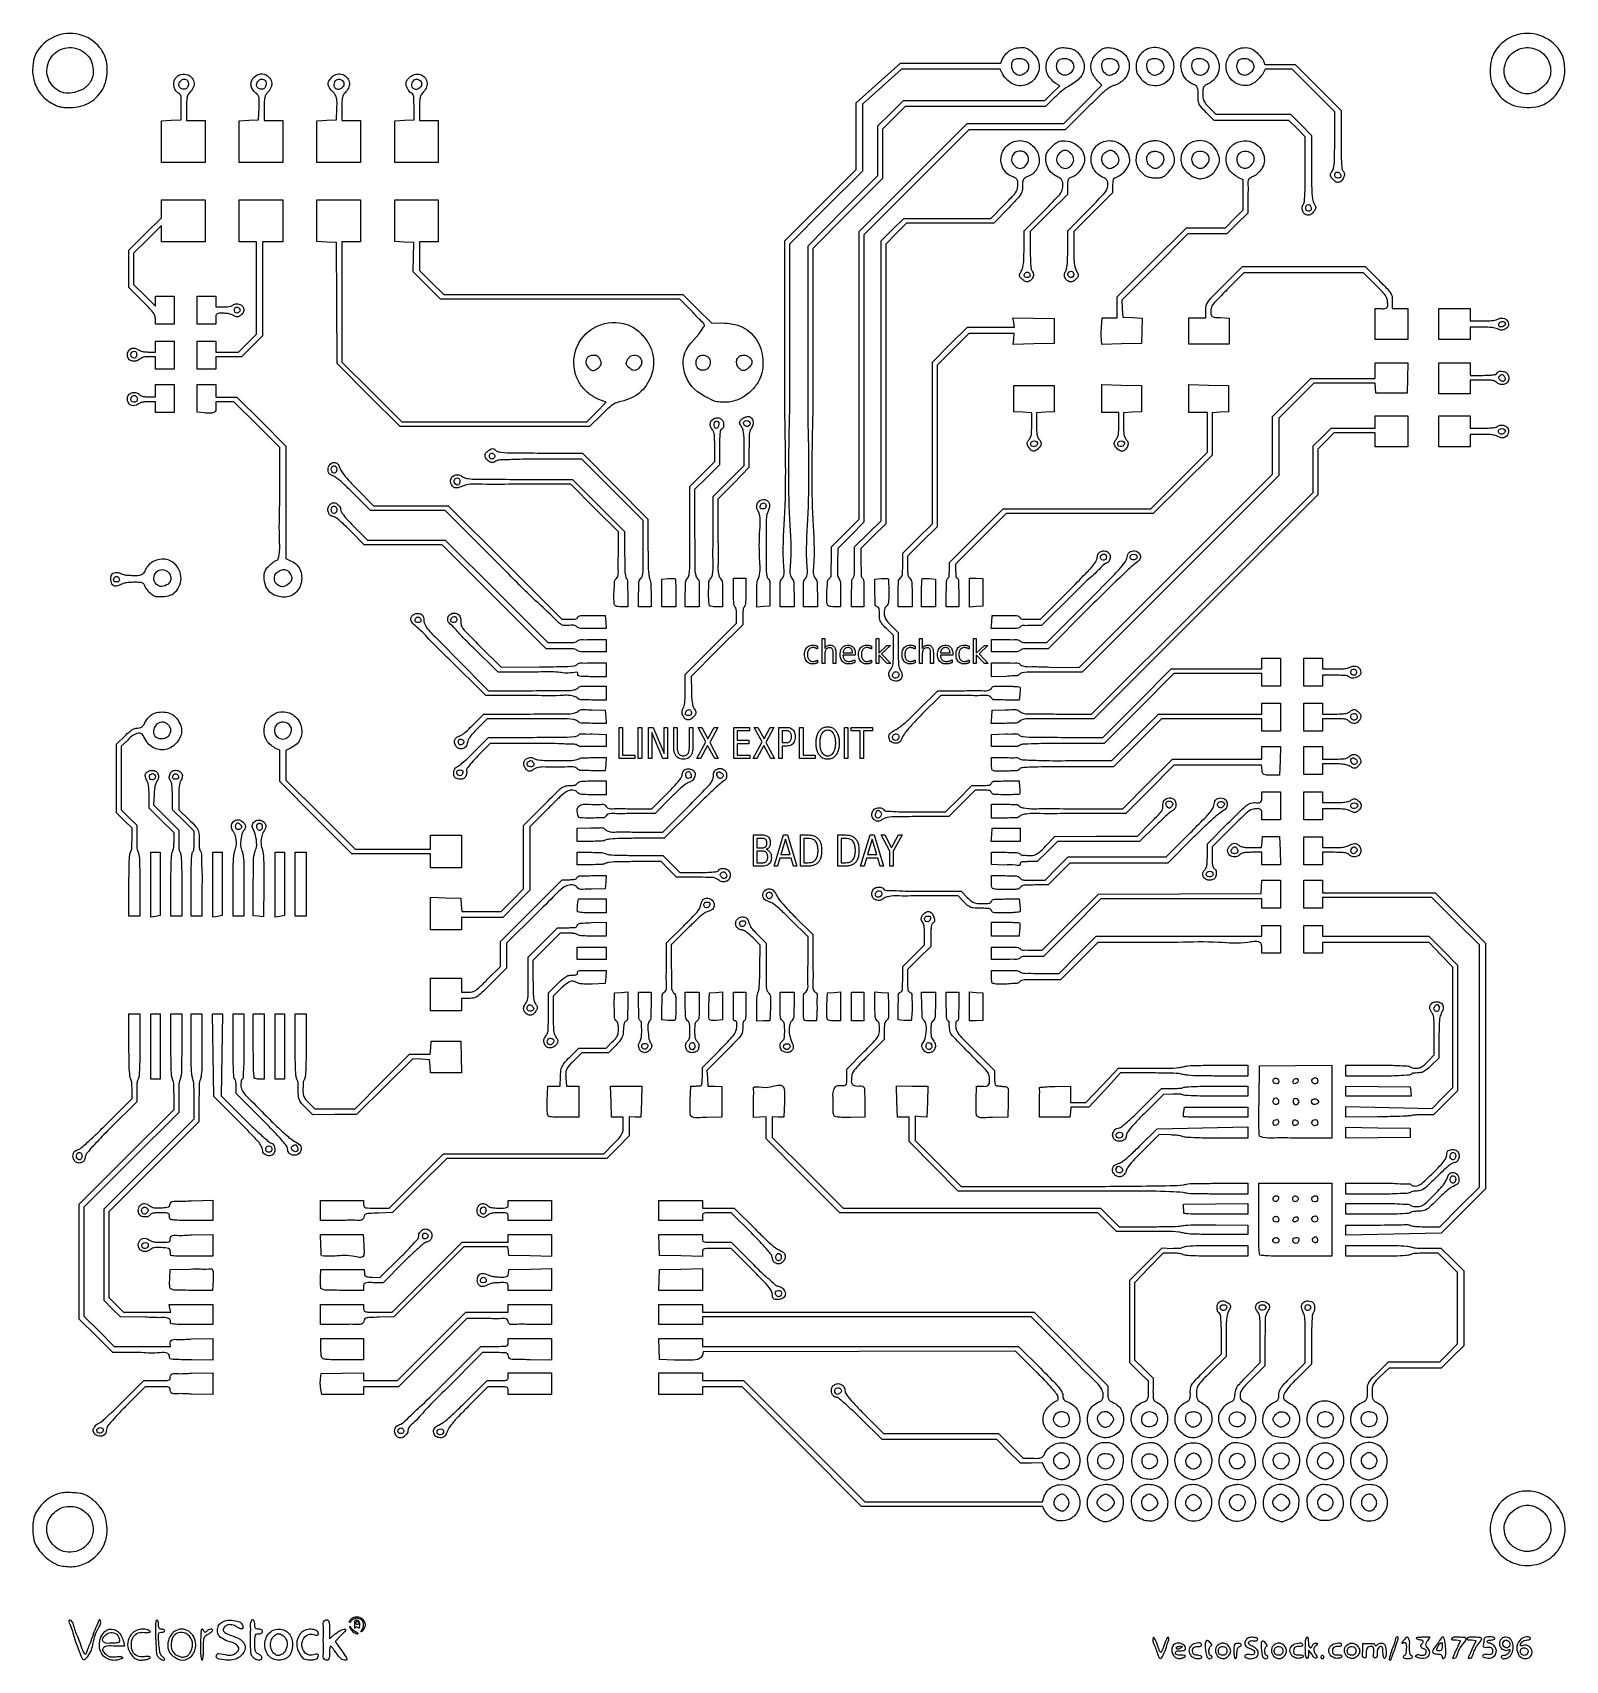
# Model space of a CAD drawing. Extents: x 2 to 350, y 4 to 373.
import ezdxf

# ---------------------------------------------------------------- set-up
doc = ezdxf.new("R2010")
doc.units = 0
doc.layers.get('0').update_dxf_attribs({"linetype": 'CONTINUOUS'})

msp = doc.modelspace()

# ---------------------------------------------------------------- linework, layer by layer
at = {"color": 7}
for p, q in [((194.280803, 361.810719), (199.299923, 366.301423)), ((199.299923, 366.301423), (210.685737, 366.308636)), ((210.685737, 366.308636), (222.071552, 366.315848)), ((222.071552, 366.315848), (222.385242, 367.140878)), ((281.523175, 367.190068), (282.035832, 365.96307)), ((282.035832, 365.96307), (285.475098, 365.96307)), ((285.475098, 365.96307), (288.914364, 365.96307)), ((288.914364, 365.96307), (294.113426, 360.755327)), ((199.530428, 364.904737), (195.098128, 360.935987)), ((210.726906, 364.904737), (199.530428, 364.904737)), ((221.923412, 364.904737), (210.726906, 364.904737)), ((222.503987, 363.687282), (221.923412, 364.904737)), ((227.620076, 364.042796), (227.620076, 364.042796)), ((237.989547, 364.077469), (237.989547, 364.077469)), ((245.040587, 361.266789), (243.972358, 362.335004)), ((248.081205, 364.042796), (248.081205, 364.042796)), ((258.311743, 364.042796), (258.311743, 364.042796)), ((268.777191, 364.277677), (268.777191, 364.277677)), ((278.85136, 364.199181), (278.85136, 364.199181)), ((282.059459, 364.904737), (281.483356, 363.690674)), ((285.12516, 364.904737), (282.059459, 364.904737)), ((288.190861, 364.904737), (285.12516, 364.904737)), ((293.046018, 360.058769), (288.190861, 364.904737)), ((13.726966, 360.360023), (13.726966, 360.360023)), ((37.525285, 360.975449), (37.525285, 360.975449)), ((55.164157, 360.975449), (55.164157, 360.975449)), ((72.803054, 360.975449), (72.803054, 360.975449)), ((90.441952, 360.975449), (90.441952, 360.975449)), ((189.261684, 357.320015), (194.280803, 361.810719)), ((195.098128, 360.935987), (190.665828, 356.967237)), ((232.084073, 357.849181), (233.760473, 359.500378)), ((233.760473, 359.500378), (235.436873, 361.151575)), ((235.436873, 361.151575), (234.407088, 361.777833)), ((240.696393, 356.912152), (245.040587, 361.266789)), ((255.310389, 361.535379), (255.310389, 361.535379)), ((297.901254, 355.212801), (293.046018, 360.058769)), ((294.113426, 360.755327), (299.312489, 355.547584)), ((344.015669, 360.00303), (344.015669, 360.00303)), ((7.888247, 356.546648), (7.888247, 356.546648)), ((35.963873, 353.43946), (36.019409, 356.336463)), ((37.198578, 356.069257), (37.198578, 353.26307)), ((53.560993, 353.43946), (53.692068, 356.138071)), ((54.837476, 356.069257), (54.837476, 353.26307)), ((71.241642, 353.43946), (71.345756, 356.020579)), ((72.476373, 356.069257), (72.476373, 353.26307)), ((88.872523, 353.43946), (88.876492, 356.353845)), ((90.115218, 356.069257), (90.115218, 353.26307)), ((189.253746, 349.732417), (189.261684, 357.320015)), ((190.665828, 356.967237), (190.66133, 349.379699)), ((194.18468, 352.043926), (197.102479, 354.946553)), ((197.102479, 354.946553), (200.020251, 357.849181)), ((200.340635, 356.43807), (197.791824, 353.872136)), ((200.020251, 357.849181), (216.052175, 357.849181)), ((216.297735, 356.43807), (200.340635, 356.43807)), ((216.052175, 357.849181), (232.084073, 357.849181)), ((232.254809, 356.43807), (216.297735, 356.43807)), ((234.234315, 358.466543), (232.254809, 356.43807)), ((236.352226, 352.557514), (240.696393, 356.912152)), ((241.604311, 356.056253), (236.703857, 351.146404)), ((270.536988, 353.26307), (268.696969, 355.126248)), ((269.399835, 356.18684), (270.884385, 354.674181)), ((297.890142, 348.858075), (297.901254, 355.212801)), ((299.312489, 355.547584), (299.312489, 348.760883)), ((338.783057, 356.571992), (338.783057, 356.571992)), ((31.554142, 353.229402), (33.758994, 353.334431)), ((31.554142, 348.483738), (31.554142, 353.229402)), ((33.758994, 353.334431), (35.963873, 353.43946)), ((37.198578, 353.26307), (39.315244, 353.26307)), ((39.315244, 353.26307), (41.431911, 353.26307)), ((41.431911, 353.26307), (41.431911, 348.50057)), ((49.19304, 353.229402), (51.377017, 353.334431)), ((49.19304, 348.483738), (49.19304, 353.229402)), ((51.377017, 353.334431), (53.560993, 353.43946)), ((54.837476, 353.26307), (56.954142, 353.26307)), ((56.954142, 353.26307), (59.070809, 353.26307)), ((59.070809, 353.26307), (59.070809, 348.50057)), ((66.831911, 353.229402), (69.03679, 353.334431)), ((66.831911, 348.483738), (66.831911, 353.229402)), ((69.03679, 353.334431), (71.241642, 353.43946)), ((72.476373, 353.26307), (74.59304, 353.26307)), ((74.59304, 353.26307), (76.709707, 353.26307)), ((76.709707, 353.26307), (76.709707, 348.50057)), ((84.470809, 353.229402), (86.671666, 353.334431)), ((84.470809, 348.483738), (84.470809, 353.229402)), ((86.671666, 353.334431), (88.872523, 353.43946)), ((90.115218, 353.26307), (92.231885, 353.26307)), ((92.231885, 353.26307), (94.348551, 353.26307)), ((94.348551, 353.26307), (94.348551, 348.50057)), ((194.18468, 346.409264), (194.18468, 352.043926)), ((197.791824, 353.872136), (195.243013, 351.306201)), ((195.243013, 351.306201), (195.243013, 345.70742)), ((202.212244, 340.300376), (214.473142, 352.557514)), ((214.473142, 352.557514), (225.412684, 352.557514)), ((225.412684, 352.557514), (236.352226, 352.557514)), ((279.004607, 353.26307), (270.536988, 353.26307)), ((270.884385, 354.674181), (279.375261, 354.674181)), ((287.472252, 353.26307), (279.004607, 353.26307)), ((279.375261, 354.674181), (287.866138, 354.674181)), ((289.335422, 351.423039), (287.472252, 353.26307)), ((287.866138, 354.674181), (290.237915, 352.284078)), ((291.198591, 349.583005), (289.335422, 351.423039)), ((290.237915, 352.284078), (292.609693, 349.893975)), ((31.554142, 343.73807), (31.554142, 348.483738)), ((41.431911, 348.50057), (41.431911, 343.73807)), ((49.19304, 343.73807), (49.19304, 348.483738)), ((59.070809, 348.50057), (59.070809, 343.73807)), ((66.831911, 343.73807), (66.831911, 348.483738)), ((76.709707, 348.50057), (76.709707, 343.73807)), ((84.470782, 343.73807), (84.470809, 348.483738)), ((94.348551, 348.50057), (94.348551, 343.73807)), ((189.245809, 342.144818), (189.253746, 349.732417)), ((190.66133, 349.379699), (190.656832, 341.792163)), ((214.818291, 351.146404), (202.913999, 339.238235)), ((225.761087, 351.146404), (214.818291, 351.146404)), ((236.703857, 351.146404), (225.761087, 351.146404)), ((291.198591, 342.095246), (291.198591, 349.583005)), ((292.609693, 349.893975), (292.609693, 342.570276)), ((194.18468, 340.774602), (194.18468, 346.409264)), ((195.243013, 345.70742), (195.243013, 340.108641)), ((36.49304, 343.73807), (31.554142, 343.73807)), ((41.431911, 343.73807), (36.49304, 343.73807)), ((54.131911, 343.73807), (49.19304, 343.73807)), ((59.070809, 343.73807), (54.131911, 343.73807)), ((71.770809, 343.73807), (66.831911, 343.73807)), ((76.709707, 343.73807), (71.770809, 343.73807)), ((89.40968, 343.73807), (84.470782, 343.73807)), ((94.348551, 343.73807), (89.40968, 343.73807)), ((181.131911, 334.036681), (189.245809, 342.144818)), ((190.656832, 341.792163), (182.366536, 333.507514)), ((186.24718, 332.809644), (194.18468, 340.774602)), ((195.243013, 340.108641), (187.305513, 332.168103)), ((189.951347, 328.043238), (202.212244, 340.300376)), ((227.63992, 342.89002), (227.63992, 342.890015)), ((237.870458, 342.89002), (237.870458, 342.890015)), ((248.081205, 342.876129), (248.081205, 342.876129)), ((254.778708, 340.762527), (254.778708, 340.762526)), ((258.390244, 343.032514), (258.390244, 343.032514)), ((265.557397, 340.545703), (265.557397, 340.545703)), ((268.620822, 343.032514), (268.620822, 343.032514)), ((277.087462, 339.824415), (275.811086, 340.430091)), ((278.85136, 343.032514), (278.85136, 343.032514)), ((299.246105, 340.823603), (299.246105, 340.823603)), ((202.913999, 339.238235), (191.00968, 327.33007)), ((237.223578, 336.495099), (232.990244, 332.272793)), ((237.223578, 338.281825), (237.223578, 336.495099)), ((247.454142, 336.848318), (243.044411, 332.449181)), ((247.454142, 338.529303), (247.454142, 336.848318)), ((277.087462, 336.41161), (277.087462, 339.824415)), ((277.087462, 332.998805), (277.087462, 336.41161)), ((297.548591, 339.857514), (297.548591, 339.857514)), ((31.554142, 333.236628), (31.554142, 335.271404)), ((31.554142, 335.271404), (36.49304, 335.271404)), ((31.554142, 331.201855), (31.554142, 333.236628)), ((36.49304, 335.271404), (41.431911, 335.271404)), ((41.431911, 335.271404), (41.431911, 330.508904)), ((49.19304, 330.508904), (49.19304, 335.271404)), ((49.19304, 335.271404), (54.131911, 335.271404)), ((54.131911, 335.271404), (59.070809, 335.271404)), ((59.070809, 335.271404), (59.070809, 330.508904)), ((66.831911, 330.525739), (66.831911, 335.271404)), ((66.831911, 335.271404), (71.770809, 335.271404)), ((71.770809, 335.271404), (76.709707, 335.271404)), ((76.709707, 335.271404), (76.709707, 330.508904)), ((84.470809, 330.525739), (84.470809, 335.271404)), ((84.470809, 335.271404), (89.409707, 335.271404)), ((89.409707, 335.271404), (94.348578, 335.271404)), ((94.348578, 335.271404), (94.348578, 330.508904)), ((173.018013, 325.928545), (181.131911, 334.036681)), ((182.366536, 333.507514), (174.076267, 325.222867)), ((178.30968, 324.84468), (186.24718, 332.809644)), ((219.775789, 331.03807), (222.855248, 334.131854)), ((223.729828, 333.313696), (220.466642, 329.982163)), ((237.272235, 328.254328), (241.834022, 332.839764)), ((275.070014, 330.960106), (277.087462, 332.998805)), ((278.145796, 336.232082), (278.145796, 332.25387)), ((292.491239, 333.660189), (292.491239, 333.660189)), ((27.849976, 327.510293), (31.554142, 331.201855)), ((31.554142, 329.43586), (28.379142, 326.27557)), ((31.554142, 327.591132), (31.554142, 329.43586)), ((41.431911, 330.508904), (41.431911, 325.746404)), ((49.19304, 325.746404), (49.19304, 330.508904)), ((59.070809, 330.508904), (59.070809, 325.746404)), ((66.831911, 325.780069), (66.831911, 330.525739)), ((76.709707, 330.508904), (76.709707, 325.746404)), ((84.470809, 325.780069), (84.470809, 330.525739)), ((94.348578, 330.508904), (94.348578, 325.746404)), ((187.305513, 332.168103), (179.368013, 324.227566)), ((197.456174, 328.489262), (200.022103, 331.03807)), ((200.69216, 329.980047), (198.320356, 327.589944)), ((200.022103, 331.03807), (209.898946, 331.03807)), ((210.579401, 329.981105), (200.69216, 329.980047)), ((209.898946, 331.03807), (219.775789, 331.03807)), ((220.466642, 329.982163), (210.579401, 329.981105)), ((227.345809, 328.232347), (231.755513, 332.632481)), ((232.990244, 332.272793), (228.756911, 328.050488)), ((243.044411, 332.449181), (238.63468, 328.050046)), ((273.052593, 328.921404), (275.070014, 330.960106)), ((275.755682, 329.882082), (273.365595, 327.510293)), ((278.145796, 332.25387), (275.755682, 329.882082)), ((290.916307, 332.16696), (290.91636, 332.16696)), ((24.145809, 323.818732), (27.849976, 327.510293)), ((28.379142, 326.27557), (25.204142, 323.115281)), ((31.554142, 325.746404), (31.554142, 327.591132)), ((36.49304, 325.746404), (31.554142, 325.746404)), ((41.431911, 325.746404), (36.49304, 325.746404)), ((51.133309, 325.746404), (49.19304, 325.746404)), ((53.073578, 325.746404), (51.133309, 325.746404)), ((53.073578, 315.240223), (53.073578, 325.746404)), ((56.777744, 325.746404), (54.484707, 325.746404)), ((54.484707, 325.746404), (54.484707, 315.065415)), ((59.070809, 325.746404), (56.777744, 325.746404)), ((69.03679, 325.675043), (66.831911, 325.780069)), ((71.241642, 325.570014), (69.03679, 325.675043)), ((71.31771, 311.826958), (71.241642, 325.570014)), ((74.59304, 325.746404), (72.476373, 325.746404)), ((72.476373, 325.746404), (72.476373, 312.086313)), ((76.709707, 325.746404), (74.59304, 325.746404)), ((86.662723, 325.675043), (84.470809, 325.780069)), ((88.854611, 325.570014), (86.662723, 325.675043)), ((88.748486, 322.256647), (88.854611, 325.570014)), ((92.231911, 325.746404), (90.115244, 325.746404)), ((90.115244, 325.746404), (90.115244, 322.474934)), ((94.348578, 325.746404), (92.231911, 325.746404)), ((173.018013, 287.726313), (173.018013, 325.928545)), ((189.951347, 295.40205), (189.951347, 328.043238)), ((191.00968, 327.33007), (191.00968, 294.707022)), ((194.890244, 325.940452), (197.456174, 328.489262)), ((194.890244, 294.173833), (194.890244, 325.940452)), ((198.320356, 327.589944), (195.948578, 325.199841)), ((227.345809, 324.195742), (227.345809, 328.232347)), ((228.756911, 328.050488), (228.756911, 323.744267)), ((237.272235, 323.955532), (237.272235, 328.254328)), ((238.63468, 328.050046), (238.63468, 324.104593)), ((256.379702, 321.082466), (264.246955, 328.921404)), ((264.542151, 327.510293), (257.036319, 319.974791)), ((264.246955, 328.921404), (268.649767, 328.921404)), ((268.95388, 327.510293), (264.542151, 327.510293)), ((268.649767, 328.921404), (273.052593, 328.921404)), ((273.365595, 327.510293), (268.95388, 327.510293)), ((24.145809, 319.571306), (24.145809, 323.818732)), ((25.204142, 323.115281), (25.204142, 319.570687)), ((88.642336, 318.943281), (88.748486, 322.256647)), ((90.115244, 322.474934), (90.115244, 319.203462)), ((174.076267, 325.222867), (174.076267, 287.373563)), ((178.30968, 287.18447), (178.30968, 324.84468)), ((179.368013, 324.227566), (179.368013, 286.875913)), ((195.948578, 325.199841), (195.948578, 293.450417)), ((24.145809, 315.323881), (24.145809, 319.571306)), ((25.204142, 319.570687), (25.204142, 316.026091)), ((91.752698, 315.818454), (88.642336, 318.943281)), ((90.115244, 319.203462), (92.857069, 316.477711)), ((228.68976, 318.249877), (228.68976, 318.249877)), ((238.63468, 318.33807), (238.63468, 318.33807)), ((248.512449, 313.243547), (256.379702, 321.082466)), ((257.036319, 319.974791), (249.530486, 312.439288)), ((272.771261, 315.962334), (276.921701, 320.10196)), ((277.251848, 318.690847), (273.438964, 314.866126)), ((276.921701, 320.10196), (290.858469, 320.10196)), ((290.831984, 318.690847), (277.251848, 318.690847)), ((304.412147, 318.690847), (290.831984, 318.690847)), ((290.858469, 320.10196), (304.795238, 320.10196)), ((307.153971, 315.965097), (304.412147, 318.690847)), ((304.795238, 320.10196), (307.874696, 317.008177)), ((27.144411, 312.340847), (24.145809, 315.323881)), ((25.204142, 316.026091), (27.673578, 313.57557)), ((53.073578, 304.734039), (53.073578, 315.240223)), ((54.484707, 315.065415), (54.484707, 304.384427)), ((94.863034, 312.693627), (91.752698, 315.818454)), ((92.857069, 316.477711), (95.598919, 313.75196)), ((226.943907, 317.260901), (226.943907, 317.260901)), ((237.135392, 316.955218), (237.135392, 316.955218)), ((27.673578, 313.57557), (30.14304, 311.12505)), ((30.14304, 312.262115), (30.14304, 313.399181)), ((30.14304, 313.399181), (32.259707, 313.399181)), ((30.14304, 311.12505), (30.14304, 312.262115)), ((32.259707, 313.399181), (34.376373, 313.399181)), ((34.376373, 313.399181), (34.376373, 310.224181)), ((39.66804, 310.224181), (39.66804, 313.399181)), ((39.66804, 313.399181), (41.784707, 313.399181)), ((41.784707, 313.399181), (43.901373, 313.399181)), ((43.901373, 313.399181), (43.901373, 312.16446)), ((43.901373, 312.16446), (43.901373, 310.929737)), ((43.901373, 310.929737), (45.644422, 310.929737)), ((71.393804, 298.083899), (71.31771, 311.826958)), ((72.476373, 312.086313), (72.476373, 298.426219)), ((122.042066, 312.693627), (94.863034, 312.693627)), ((95.598919, 313.75196), (122.748371, 313.75196)), ((149.221097, 312.693627), (122.042066, 312.693627)), ((122.748371, 313.75196), (149.897822, 313.75196)), ((152.211921, 309.676911), (149.221097, 312.693627)), ((149.897822, 313.75196), (153.172014, 310.491386)), ((153.172014, 310.491386), (156.446207, 307.230812)), ((248.512449, 310.851918), (248.512449, 313.243547)), ((248.512449, 308.460293), (248.512449, 310.851918)), ((249.530486, 312.439288), (249.638833, 310.537984)), ((249.638833, 310.537984), (249.747154, 308.636681)), ((307.073591, 307.049181), (307.073591, 310.57696)), ((307.073591, 310.57696), (308.484693, 310.57696)), ((310.954155, 312.245677), (310.954155, 310.57696)), ((310.954155, 310.57696), (312.718027, 310.57696)), ((312.718027, 310.57696), (314.481924, 310.57696)), ((314.481924, 310.57696), (314.481924, 307.049181)), ((321.537489, 307.049181), (321.537489, 310.57696)), ((321.537489, 310.57696), (325.065258, 310.57696)), ((325.065258, 310.57696), (328.593027, 310.57696)), ((328.593027, 310.57696), (328.593027, 309.165847)), ((30.14304, 307.049181), (30.14304, 308.203499)), ((32.259707, 307.049181), (30.14304, 307.049181)), ((34.376373, 307.049181), (32.259707, 307.049181)), ((34.376373, 310.224181), (34.376373, 307.049181)), ((39.66804, 307.049181), (39.66804, 310.224181)), ((41.784707, 307.049181), (39.66804, 307.049181)), ((43.901373, 307.049181), (41.784707, 307.049181)), ((43.901373, 308.283904), (43.901373, 307.049181)), ((49.369411, 310.224181), (49.369411, 310.224181)), ((156.446207, 307.230812), (158.703261, 307.346884)), ((224.99914, 307.412358), (224.830706, 308.48109)), ((224.830706, 308.48109), (229.527854, 308.382498)), ((225.167574, 306.343627), (224.99914, 307.412358)), ((229.527854, 308.382498), (234.224976, 308.283904)), ((234.224976, 308.283904), (234.224976, 305.461681)), ((244.927821, 306.43182), (245.047333, 308.460293)), ((245.047333, 308.460293), (246.779904, 308.460293)), ((246.779904, 308.460293), (248.512449, 308.460293)), ((249.747154, 308.636681), (251.966002, 308.531289)), ((251.966002, 308.531289), (254.184878, 308.4259)), ((254.184878, 308.4259), (254.082669, 305.532679)), ((264.740258, 305.461681), (264.740258, 308.460293)), ((264.740258, 308.460293), (266.680527, 308.460293)), ((266.680527, 308.460293), (268.620822, 308.460293)), ((268.620822, 308.460293), (268.620822, 310.141501)), ((271.884008, 308.530884), (273.912489, 308.425083)), ((273.912489, 308.425083), (273.912489, 305.444078)), ((307.073591, 303.521404), (307.073591, 307.049181)), ((314.481924, 307.049181), (314.481924, 303.521404)), ((321.537489, 303.521404), (321.537489, 307.049181)), ((328.593027, 309.165847), (328.593027, 307.754737)), ((328.593027, 307.754737), (331.521091, 307.754737)), ((336.618845, 306.960799), (336.618845, 306.960799)), ((30.14304, 301.933904), (30.14304, 303.168627)), ((30.14304, 303.168627), (32.259707, 303.168627)), ((32.259707, 303.168627), (34.376373, 303.168627)), ((34.376373, 303.168627), (34.376373, 299.993627)), ((39.66804, 299.993627), (39.66804, 303.168627)), ((39.66804, 303.168627), (41.784707, 303.168627)), ((41.784707, 303.168627), (43.901373, 303.168627)), ((43.901373, 303.168627), (43.901373, 301.933904)), ((51.034884, 302.716613), (53.073578, 304.734039)), ((54.484707, 304.384427), (52.094593, 302.012638)), ((210.506191, 302.380629), (214.480444, 306.343627)), ((214.809586, 304.932514), (211.199902, 301.310522)), ((214.480444, 306.343627), (219.824022, 306.343627)), ((219.955097, 304.932514), (214.809586, 304.932514)), ((219.824022, 306.343627), (225.167574, 306.343627)), ((225.100608, 304.932514), (219.955097, 304.932514)), ((224.904551, 302.44279), (225.002579, 303.687649)), ((225.002579, 303.687649), (225.100608, 304.932514)), ((234.224976, 305.461681), (234.224976, 302.63946)), ((245.033522, 302.442356), (244.920942, 303.422852)), ((254.082669, 305.532679), (253.980487, 302.63946)), ((264.740258, 302.46307), (264.740258, 305.461681)), ((273.912489, 305.444078), (273.912489, 302.46307)), ((310.777758, 303.521404), (307.073591, 303.521404)), ((314.481924, 303.521404), (310.777758, 303.521404)), ((325.065258, 303.521404), (321.537489, 303.521404)), ((328.593027, 303.521404), (325.065258, 303.521404)), ((331.521091, 306.343627), (328.593027, 306.343627)), ((328.593027, 306.343627), (328.593027, 304.932514)), ((328.593027, 304.932514), (328.593027, 303.521404)), ((25.909707, 299.972804), (25.909707, 299.972804)), ((28.495109, 300.699181), (30.14304, 300.699181)), ((30.14304, 299.640847), (28.59872, 299.640847)), ((30.14304, 300.699181), (30.14304, 301.933904)), ((30.14304, 298.229737), (30.14304, 299.640847)), ((34.376373, 299.993627), (34.376373, 296.818627)), ((39.66804, 296.818627), (39.66804, 299.993627)), ((43.901373, 301.933904), (43.901373, 300.699183)), ((43.901373, 300.699183), (46.448782, 300.699183)), ((46.802926, 299.64085), (43.901373, 299.64085)), ((43.901373, 299.64085), (43.901373, 298.229737)), ((46.448782, 300.699183), (48.99619, 300.699183)), ((49.704479, 299.64085), (46.802926, 299.64085)), ((48.99619, 300.699183), (51.034884, 302.716613)), ((52.094593, 302.012638), (49.704479, 299.64085)), ((206.531911, 298.417634), (210.506191, 302.380629)), ((211.199902, 301.310522), (207.590244, 297.688524)), ((229.564763, 302.541122), (224.904551, 302.44279)), ((234.224976, 302.63946), (229.564763, 302.541122)), ((249.507018, 302.540908), (245.033522, 302.442356)), ((253.980487, 302.63946), (249.507018, 302.540908)), ((269.32636, 302.46307), (264.740258, 302.46307)), ((273.912489, 302.46307), (269.32636, 302.46307)), ((30.14304, 296.818627), (30.14304, 298.229737)), ((32.259707, 296.818627), (30.14304, 296.818627)), ((34.376373, 296.818627), (32.259707, 296.818627)), ((41.784707, 296.818627), (39.66804, 296.818627)), ((43.901373, 296.818627), (41.784707, 296.818627)), ((43.901373, 298.229737), (43.901373, 296.818627)), ((78.546444, 290.924874), (71.393804, 298.083899)), ((72.476373, 298.426219), (79.277382, 291.6252)), ((130.726696, 297.134481), (130.726696, 297.134478)), ((139.917342, 297.049693), (139.917342, 297.049693)), ((155.40232, 296.831036), (155.40232, 296.831036)), ((164.904142, 297.171404), (164.904142, 297.171404)), ((206.531911, 280.060469), (206.531911, 298.417634)), ((207.590244, 297.688524), (207.590244, 279.343136)), ((307.073591, 296.465847), (307.073591, 298.229737)), ((307.073591, 298.229737), (310.790537, 298.229737)), ((307.073591, 294.70196), (307.073591, 296.465847)), ((310.790537, 298.229737), (314.507483, 298.229737)), ((314.507483, 298.229737), (314.406518, 294.790154)), ((321.537489, 294.70196), (321.537489, 298.229737)), ((321.537489, 298.229737), (325.065258, 298.229737)), ((325.065258, 298.229737), (328.593027, 298.229737)), ((328.593027, 298.229737), (328.593027, 296.818627)), ((328.593027, 296.818627), (328.593027, 295.407514)), ((30.14304, 291.924475), (30.14304, 293.290847)), ((30.14304, 293.290847), (32.259707, 293.290847)), ((32.259707, 293.290847), (34.376373, 293.290847)), ((34.376373, 293.290847), (34.376373, 290.115847)), ((39.66804, 290.15137), (39.66804, 293.290847)), ((39.66804, 293.290847), (41.784707, 293.290847)), ((41.784707, 293.290847), (43.901373, 293.290847)), ((43.901373, 293.290847), (43.901373, 291.879737)), ((189.951347, 262.76086), (189.951347, 295.40205)), ((191.00968, 294.707022), (191.00968, 262.083973)), ((194.890244, 262.407215), (194.890244, 294.173833)), ((195.948578, 293.450417), (195.948578, 261.700994)), ((225.052744, 290.115847), (225.052744, 293.11446)), ((225.052744, 293.11446), (229.638847, 293.11446)), ((229.638847, 293.11446), (234.224976, 293.11446)), ((234.224976, 293.11446), (234.224976, 290.115847)), ((244.98468, 290.126388), (244.98468, 293.311927)), ((244.98468, 293.311927), (249.482597, 293.213195)), ((249.482597, 293.213195), (253.980513, 293.11446)), ((253.980513, 293.11446), (253.980513, 290.115847)), ((264.740258, 290.126388), (264.740258, 293.311927)), ((264.740258, 293.311927), (269.238174, 293.213195)), ((269.238174, 293.213195), (273.736091, 293.11446)), ((273.736091, 293.11446), (273.736091, 290.115847)), ((288.116883, 290.385728), (292.443509, 294.70196)), ((293.127351, 293.643627), (289.164369, 289.669355)), ((292.443509, 294.70196), (299.75855, 294.70196)), ((300.078114, 293.643627), (293.127351, 293.643627)), ((299.75855, 294.70196), (307.073591, 294.70196)), ((307.028876, 293.643627), (300.078114, 293.643627)), ((307.139446, 292.497097), (307.028876, 293.643627)), ((307.249989, 291.35057), (307.139446, 292.497097)), ((314.406518, 294.790154), (314.305527, 291.35057)), ((321.537489, 291.174181), (321.537489, 294.70196)), ((328.593027, 295.407514), (331.591655, 295.407514)), ((331.372051, 294.349181), (328.593027, 294.349181)), ((328.593027, 294.349181), (328.593027, 292.761681)), ((328.593027, 292.761681), (328.593027, 291.174181)), ((336.540078, 294.364632), (336.540078, 294.364632)), ((26.027367, 290.318029), (26.027367, 290.318029)), ((30.14304, 289.410293), (28.495109, 289.410293)), ((28.587502, 290.526883), (30.14304, 290.558109)), ((30.14304, 290.558109), (30.14304, 291.924475)), ((30.14304, 288.17557), (30.14304, 289.410293)), ((34.376373, 290.115847), (34.376373, 286.940847)), ((39.66804, 287.011893), (39.66804, 290.15137)), ((43.901373, 291.879737), (43.901373, 290.468627)), ((43.901373, 290.468627), (46.286751, 290.468627)), ((45.925568, 289.410293), (43.901373, 289.410293)), ((43.901373, 289.410293), (43.901373, 288.201436)), ((47.949763, 289.410293), (45.925568, 289.410293)), ((46.286751, 290.468627), (48.672128, 290.468627)), ((53.157504, 284.211231), (47.949763, 289.410293)), ((48.672128, 290.468627), (54.224251, 284.908366)), ((85.699084, 283.765847), (78.546444, 290.924874)), ((79.277382, 291.6252), (86.078391, 284.824181)), ((130.276031, 287.06086), (132.492843, 289.297539)), ((132.492843, 289.297539), (130.820993, 289.936023)), ((157.208022, 289.435466), (157.208022, 289.435466)), ((225.052744, 287.117237), (225.052744, 290.115847)), ((234.224976, 290.115847), (234.224976, 287.117237)), ((244.98468, 286.940847), (244.98468, 290.126388)), ((253.980513, 290.115847), (253.980513, 287.117237)), ((264.740258, 286.940847), (264.740258, 290.126388)), ((273.736091, 290.115847), (273.736091, 287.117237)), ((283.790258, 286.06949), (288.116883, 290.385728)), ((289.164369, 289.669355), (285.20136, 285.695088)), ((310.777758, 291.35057), (307.249989, 291.35057)), ((314.305527, 291.35057), (310.777758, 291.35057)), ((325.065258, 291.174181), (321.537489, 291.174181)), ((328.593027, 291.174181), (325.065258, 291.174181)), ((30.14304, 286.940847), (30.14304, 288.17557)), ((32.259707, 286.940847), (30.14304, 286.940847)), ((34.376373, 286.940847), (32.259707, 286.940847)), ((41.197067, 286.888174), (39.66804, 287.011893)), ((54.224251, 284.908366), (59.776373, 279.348105)), ((86.078391, 284.824181), (107.068818, 284.824181)), ((107.068818, 284.824181), (128.059246, 284.824181)), ((128.059246, 284.824181), (130.276031, 287.06086)), ((131.428053, 286.449273), (128.728801, 283.765847)), ((227.081226, 287.011438), (225.052744, 287.117237)), ((229.10968, 286.905637), (227.081226, 287.011438)), ((229.10968, 284.144217), (229.10968, 286.905637)), ((232.196494, 287.011438), (230.168013, 286.905637)), ((230.168013, 286.905637), (230.168013, 284.144217)), ((234.224976, 287.117237), (232.196494, 287.011438)), ((246.924976, 286.940847), (244.98468, 286.940847)), ((248.865244, 286.940847), (246.924976, 286.940847)), ((248.865244, 284.16182), (248.865244, 286.940847)), ((251.952059, 287.011438), (249.923578, 286.905637)), ((249.923578, 286.905637), (249.923578, 284.144217)), ((253.980513, 287.117237), (251.952059, 287.011438)), ((266.856924, 286.940847), (264.740258, 286.940847)), ((268.973591, 286.940847), (266.856924, 286.940847)), ((268.973591, 282.4646), (268.973591, 286.940847)), ((271.884008, 287.010607), (270.031924, 286.903975)), ((270.031924, 286.903975), (270.031924, 282.111672)), ((273.736091, 287.117237), (271.884008, 287.010607)), ((283.790258, 279.536753), (283.790258, 286.06949)), ((285.20136, 285.695088), (285.20136, 279.173175)), ((307.073591, 284.824181), (307.073591, 286.235293)), ((307.073591, 286.235293), (310.777758, 286.235293)), ((307.073591, 283.41307), (307.073591, 284.824181)), ((310.777758, 286.235293), (314.481924, 286.235293)), ((314.481924, 286.235293), (314.481924, 282.707514)), ((321.537489, 282.707514), (321.537489, 286.235293)), ((321.537489, 286.235293), (325.065258, 286.235293)), ((325.065258, 286.235293), (328.593027, 286.235293)), ((328.593027, 286.235293), (328.593027, 284.824181)), ((328.593027, 284.824181), (328.593027, 283.41307)), ((58.365244, 279.012171), (53.157504, 284.211231)), ((107.213942, 283.765847), (85.699084, 283.765847)), ((128.728801, 283.765847), (107.213942, 283.765847)), ((158.082893, 283.965862), (158.082893, 283.965843)), ((165.099511, 284.149255), (165.099511, 284.149255)), ((268.973591, 277.98835), (268.973591, 282.4646)), ((270.031924, 282.111672), (270.031924, 277.319375)), ((292.962489, 279.378214), (295.001183, 281.395641)), ((295.001183, 281.395641), (297.039877, 283.41307)), ((297.700885, 282.354737), (295.86084, 280.49156)), ((297.039877, 283.41307), (302.056747, 283.41307)), ((302.387238, 282.354737), (297.700885, 282.354737)), ((302.056747, 283.41307), (307.073591, 283.41307)), ((307.073591, 282.354737), (302.387238, 282.354737)), ((307.073591, 280.767237), (307.073591, 282.354737)), ((314.481924, 282.707514), (314.481924, 279.179737)), ((321.537489, 279.179737), (321.537489, 282.707514)), ((328.593027, 283.41307), (331.570833, 283.41307)), ((331.475662, 282.00196), (328.593027, 282.00196)), ((328.593027, 282.00196), (328.593027, 280.590847)), ((336.618845, 282.619133), (336.618845, 282.619133)), ((58.365244, 266.219564), (58.365244, 279.012171)), ((59.776373, 279.348105), (59.776373, 266.580472)), ((117.594552, 277.768627), (127.132596, 277.768627)), ((127.132596, 277.768627), (134.550428, 270.272097)), ((157.143013, 275.811689), (157.143013, 279.216353)), ((158.201347, 279.083177), (158.201347, 275.106151)), ((163.845809, 274.946404), (163.834696, 278.915154)), ((164.904248, 278.642908), (164.904248, 274.457472)), ((206.531911, 261.703301), (206.531911, 280.060469)), ((207.590244, 279.343136), (207.590244, 260.997748)), ((228.635203, 278.766543), (228.635203, 278.766543)), ((230.432703, 279.796912), (230.432703, 279.796912)), ((248.59103, 278.670583), (248.590977, 278.670573)), ((250.188267, 279.796912), (250.188267, 279.796912)), ((262.547907, 271.528487), (268.973591, 277.98835)), ((270.031924, 277.319375), (263.363353, 270.664832)), ((283.790258, 273.00401), (283.790258, 279.536753)), ((285.20136, 279.173175), (285.20136, 272.651262)), ((292.962489, 274.076422), (292.962489, 279.378214)), ((295.86084, 280.49156), (294.020822, 278.628385)), ((294.020822, 278.628385), (294.020822, 273.439694)), ((307.073591, 279.179737), (307.073591, 280.767237)), ((310.777758, 279.179737), (307.073591, 279.179737)), ((314.481924, 279.179737), (310.777758, 279.179737)), ((325.065258, 279.179737), (321.537489, 279.179737)), ((328.593027, 279.179737), (325.065258, 279.179737)), ((328.593027, 280.590847), (328.593027, 279.179737)), ((71.299559, 273.735395), (71.299559, 273.735395)), ((107.224976, 277.06307), (107.224976, 277.06307)), ((126.974058, 276.357514), (117.384923, 276.357514)), ((133.944664, 269.393464), (126.974058, 276.357514)), ((154.320809, 273.006018), (157.143013, 275.811689)), ((158.201347, 275.106151), (155.379142, 272.30057)), ((160.318013, 271.418627), (163.845809, 274.946404)), ((164.904248, 274.457472), (161.376453, 270.872527)), ((292.962489, 268.77463), (292.962489, 274.076422)), ((99.287476, 271.439447), (99.287476, 271.439447)), ((124.446546, 270.71307), (112.335747, 270.71307)), ((112.651924, 271.771404), (124.871652, 271.771404)), ((129.858677, 265.284262), (124.446546, 270.71307)), ((124.871652, 271.771404), (130.776782, 265.858593)), ((134.550428, 270.272097), (141.96826, 262.77557)), ((151.498578, 270.200348), (154.320809, 273.006018)), ((151.498578, 259.862251), (151.498578, 270.200348)), ((155.379142, 272.30057), (152.556911, 269.4949)), ((156.790244, 267.890757), (160.318013, 271.418627)), ((161.376453, 270.872527), (157.848684, 267.287576)), ((256.12221, 265.068627), (262.547907, 271.528487)), ((263.363353, 270.664832), (256.694794, 264.010293)), ((261.8207, 251.036577), (283.790258, 273.00401)), ((285.20136, 272.651262), (262.887129, 250.339114)), ((294.020822, 273.439694), (294.020822, 268.251003)), ((59.776373, 266.580472), (59.776373, 253.812839)), ((78.990706, 264.715847), (75.122207, 268.596404)), ((75.935774, 269.566543), (79.69627, 265.774181)), ((140.915244, 262.429408), (133.944664, 269.393464)), ((152.556911, 269.4949), (152.556911, 259.558396)), ((156.790244, 258.707467), (156.790244, 267.890757)), ((157.848684, 267.287576), (157.848684, 258.405916)), ((267.827998, 243.638292), (292.962489, 268.77463)), ((294.020822, 268.251003), (268.600925, 242.823722)), ((71.299559, 264.563172), (71.299559, 264.563172)), ((87.465178, 264.715847), (78.990706, 264.715847)), ((79.69627, 265.774181), (88.170769, 265.774181)), ((95.93965, 264.715847), (87.465178, 264.715847)), ((88.170769, 265.774181), (96.645267, 265.774181)), ((108.990646, 251.653395), (95.93965, 264.715847)), ((96.645267, 265.774181), (109.51804, 252.897793)), ((135.270809, 259.855451), (129.858677, 265.284262)), ((130.776782, 265.858593), (136.681911, 259.945785)), ((141.96826, 262.77557), (141.97117, 256.181807)), ((168.78468, 265.799956), (168.78468, 265.799956)), ((186.776347, 259.60057), (189.951347, 262.76086)), ((216.50157, 258.986991), (222.590664, 265.068627)), ((223.28083, 264.010293), (217.552204, 258.273759)), ((222.590664, 265.068627), (239.356437, 265.068627)), ((239.987812, 264.010293), (223.28083, 264.010293)), ((239.356437, 265.068627), (256.12221, 265.068627)), ((256.694794, 264.010293), (239.987812, 264.010293)), ((77.576931, 256.954737), (74.416642, 260.129737)), ((75.159222, 261.15087), (78.282496, 258.01307)), ((135.270809, 254.524539), (135.270809, 259.855451)), ((136.681911, 259.945785), (136.681911, 254.548883)), ((140.915244, 255.976834), (140.915244, 262.429408)), ((183.601347, 256.440281), (186.776347, 259.60057)), ((188.028831, 259.078381), (185.047956, 256.072793)), ((191.00968, 262.083973), (188.028831, 259.078381)), ((188.893013, 256.441149), (191.891642, 259.424181)), ((193.126347, 258.895326), (190.304142, 256.089655)), ((191.891642, 259.424181), (194.890244, 262.407215)), ((195.948578, 261.700994), (193.126347, 258.895326)), ((203.180513, 258.365847), (206.531911, 261.703301)), ((207.590244, 260.997748), (204.238847, 257.660293)), ((210.412476, 252.905353), (216.50157, 258.986991)), ((86.405707, 256.954737), (77.576931, 256.954737)), ((78.282496, 258.01307), (87.111298, 258.01307)), ((95.234482, 256.954737), (86.405707, 256.954737)), ((87.111298, 258.01307), (95.940099, 258.01307)), ((107.048578, 245.136681), (95.234482, 256.954737)), ((95.940099, 258.01307), (107.577744, 246.371404)), ((183.601347, 252.816953), (183.601347, 256.440281)), ((185.047956, 256.072793), (184.980091, 252.738112)), ((188.893013, 252.796567), (188.893013, 256.441149)), ((190.304142, 256.089655), (190.304142, 252.620976)), ((199.829142, 255.028393), (203.180513, 258.365847)), ((204.238847, 257.660293), (200.887476, 254.322839)), ((217.552204, 258.273759), (211.823578, 252.53723)), ((59.776373, 253.812839), (60.990414, 253.236727)), ((109.51804, 252.897793), (122.390786, 240.021404)), ((199.829142, 252.325143), (199.829142, 255.028393)), ((200.887476, 254.322839), (200.887476, 251.92355)), ((210.412476, 251.028671), (210.412476, 252.905353)), ((211.823578, 252.53723), (211.823578, 250.844608)), ((246.043013, 254.132514), (246.043013, 254.132514)), ((253.010498, 254.044132), (253.010498, 254.044132)), ((21.96199, 249.105431), (21.96199, 249.105431)), ((33.025675, 248.01358), (33.025675, 248.01358)), ((60.700219, 248.326132), (60.700219, 248.326132)), ((145.148578, 249.119517), (146.578016, 249.255836)), ((145.148578, 245.981569), (145.148578, 249.119517)), ((161.376347, 246.10682), (161.376347, 249.370014)), ((161.376347, 249.370014), (162.787476, 249.370014)), ((162.787476, 249.370014), (164.198578, 249.370014)), ((164.198578, 249.370014), (164.198578, 246.10682)), ((193.479142, 249.119517), (194.90858, 249.255836)), ((193.479142, 245.981569), (193.479142, 249.119517)), ((205.808038, 249.255814), (207.237476, 249.119496)), ((207.237476, 249.119496), (207.237476, 245.981548)), ((214.998578, 246.09261), (214.998578, 249.382164)), ((214.998578, 249.382164), (216.497892, 249.344497)), ((216.497892, 249.344497), (217.99718, 249.306837)), ((217.99718, 249.306837), (217.99718, 246.163423)), ((239.851155, 229.069143), (261.8207, 251.036577)), ((262.887129, 250.339114), (240.572912, 228.02696)), ((30.14304, 245.209436), (30.14304, 245.209436)), ((57.112416, 245.507613), (57.112416, 245.507613)), ((118.8627, 233.318627), (107.048578, 245.136681)), ((107.577744, 246.371404), (119.215416, 234.729737)), ((137.387476, 246.215837), (137.387476, 242.843627)), ((139.857149, 245.980881), (139.856911, 245.980881)), ((139.857149, 242.843627), (139.857149, 245.980881)), ((142.67938, 245.997804), (142.67938, 242.843627)), ((145.148578, 242.843648), (145.148578, 245.98159)), ((145.148578, 245.98159), (145.148578, 245.981569)), ((148.323578, 245.95985), (148.323578, 242.843648)), ((150.440244, 242.843627), (150.440244, 245.980881)), ((150.440244, 245.980881), (150.440244, 245.980775)), ((153.615244, 246.029697), (153.615244, 242.843627)), ((158.907017, 245.980881), (158.907017, 242.843627)), ((166.668093, 245.968853), (166.668013, 245.968853)), ((166.668093, 242.802966), (166.668093, 245.968853)), ((169.666695, 246.194924), (169.666695, 243.019924)), ((171.959601, 242.843627), (171.95968, 245.980791)), ((175.134601, 245.980881), (175.134601, 242.843627)), ((177.251347, 242.843627), (177.251347, 245.980881)), ((180.426347, 245.980881), (180.426347, 242.843627)), ((185.718013, 245.989229), (185.718013, 242.843627)), ((188.187476, 242.843936), (188.187476, 246.216146)), ((188.187476, 246.216146), (188.187476, 246.215837)), ((191.00968, 246.216146), (191.00968, 242.843936)), ((198.770809, 242.843627), (198.770809, 246.029697)), ((201.945809, 245.980881), (201.945809, 242.843627)), ((204.062476, 245.959818), (204.062476, 245.959828)), ((204.062476, 242.843606), (204.062476, 245.959818)), ((207.237476, 245.981548), (207.237476, 242.843606)), ((209.706911, 242.843627), (209.706911, 246.215837)), ((212.529142, 246.215837), (212.529142, 242.843627)), ((214.998578, 242.803056), (214.998578, 246.09261)), ((217.99718, 246.163423), (217.99718, 243.020014)), ((231.057119, 240.021404), (237.491733, 246.463079)), ((238.458309, 245.665847), (231.347685, 238.610293)), ((129.09718, 240.903347), (132.27218, 240.903347)), ((132.27218, 240.903347), (132.380659, 239.404043)), ((134.361912, 243.315781), (134.361912, 243.315781)), ((137.387476, 242.843627), (135.965287, 242.843627)), ((141.268278, 242.843627), (139.857149, 242.843627)), ((142.67938, 242.843627), (141.268278, 242.843627)), ((146.736078, 242.843648), (145.148578, 242.843648)), ((148.323578, 242.843648), (146.736078, 242.843648)), ((152.027744, 242.843627), (150.440244, 242.843627)), ((153.615244, 242.843627), (152.027744, 242.843627)), ((155.967205, 243.078812), (155.967099, 243.078704)), ((158.907017, 242.843627), (157.554705, 242.843627)), ((162.081911, 239.131441), (162.081911, 240.987532)), ((163.493013, 240.818935), (163.493013, 238.794245)), ((168.167381, 242.911445), (166.668093, 242.802966)), ((169.666695, 243.019924), (168.167381, 242.911445)), ((173.547101, 242.843627), (171.959601, 242.843627)), ((175.134601, 242.843627), (173.547101, 242.843627)), ((178.838847, 242.843627), (177.251347, 242.843627)), ((180.426347, 242.843627), (178.838847, 242.843627)), ((182.692477, 243.315781), (182.692477, 243.315781)), ((185.718013, 242.843627), (184.295852, 242.843627)), ((189.598578, 242.843936), (188.187476, 242.843936)), ((191.00968, 242.843936), (189.598578, 242.843936)), ((200.358309, 242.843627), (198.770809, 242.843627)), ((201.945809, 242.843627), (200.358309, 242.843627)), ((205.649976, 242.843606), (204.062476, 242.843606)), ((207.237476, 242.843606), (205.649976, 242.843606)), ((211.118013, 242.843627), (209.706911, 242.843627)), ((212.529142, 242.843627), (211.118013, 242.843627)), ((216.497892, 242.911535), (214.998578, 242.803056)), ((217.99718, 243.020014), (216.497892, 242.911535)), ((220.005368, 239.404043), (220.113847, 240.903347)), ((220.113847, 240.903347), (223.288847, 240.903347)), ((232.508041, 234.729737), (241.656777, 243.888503)), ((241.988618, 242.522063), (232.818953, 233.318627)), ((242.693494, 218.50196), (267.827998, 243.638292)), ((268.600925, 242.823722), (243.180989, 217.396438)), ((90.400862, 239.93321), (90.400862, 239.93321)), ((98.581911, 240.047269), (98.581911, 240.047269)), ((122.390786, 240.021404), (124.244695, 240.021404)), ((125.92218, 238.257514), (125.92218, 238.257514)), ((132.489138, 237.904737), (129.096651, 237.904737)), ((132.380659, 239.404043), (132.489138, 237.904737)), ((156.261078, 233.318627), (162.081911, 239.131441)), ((163.493013, 238.794245), (157.622862, 232.91646)), ((197.712476, 236.346722), (196.124976, 237.904737)), ((197.183309, 238.610315), (198.770809, 237.0523)), ((198.770809, 237.0523), (198.770809, 233.00839)), ((219.896888, 237.904737), (220.005368, 239.404043)), ((223.289402, 237.904737), (219.896888, 237.904737)), ((228.672297, 240.021404), (231.057119, 240.021404)), ((231.347685, 238.610293), (228.796757, 238.610293)), ((107.958189, 228.02696), (102.299916, 233.58321)), ((103.94954, 233.773297), (108.636078, 229.112688)), ((122.501462, 233.318627), (118.8627, 233.318627)), ((119.215416, 234.729737), (122.677806, 234.729737)), ((125.92218, 232.965847), (125.92218, 232.965847)), ((129.076384, 235.435293), (132.448578, 235.435293)), ((132.448578, 235.435293), (132.448578, 234.024181)), ((132.448578, 234.024181), (132.448578, 232.61307)), ((150.440244, 227.50581), (156.261078, 233.318627)), ((157.622862, 232.91646), (151.75271, 227.038673)), ((180.470538, 233.896776), (180.470538, 233.271186)), ((180.470538, 233.896776), (180.470538, 233.896776)), ((181.517621, 229.979552), (181.517621, 235.63898)), ((181.517621, 235.63898), (182.132574, 235.63898)), ((182.132574, 235.63898), (182.132574, 233.420309)), ((192.729713, 233.896776), (192.729713, 233.271186)), ((192.729713, 233.896776), (192.729713, 233.896776)), ((193.776795, 235.63898), (194.391749, 235.63898)), ((193.776795, 229.979552), (193.776795, 235.63898)), ((194.391749, 235.63898), (194.391749, 232.296425)), ((194.391749, 232.296425), (196.216665, 234.053175)), ((196.997822, 234.053175), (195.023323, 232.147302)), ((196.216665, 234.053175), (196.997822, 234.053175)), ((197.712476, 232.759205), (197.712476, 236.346722)), ((202.595558, 233.896776), (202.595558, 233.271186)), ((202.595558, 233.896776), (202.595558, 233.896776)), ((203.642641, 229.979552), (203.642641, 235.63898)), ((203.642641, 235.63898), (204.257592, 235.63898)), ((204.257592, 235.63898), (204.257592, 233.420309)), ((214.854733, 233.896776), (214.854733, 233.271186)), ((214.854733, 233.896776), (214.854733, 233.896776)), ((215.901813, 235.63898), (216.516766, 235.63898)), ((215.901813, 229.979552), (215.901813, 235.63898)), ((216.516766, 235.63898), (216.516766, 232.296425)), ((216.516766, 232.296425), (218.34168, 234.053175)), ((219.122837, 234.053175), (217.14834, 232.147302)), ((218.34168, 234.053175), (219.122837, 234.053175)), ((219.937476, 234.024181), (219.937476, 235.435293)), ((219.937476, 235.435293), (223.309669, 235.435293)), ((219.937476, 232.61307), (219.937476, 234.024181)), ((229.376936, 234.729737), (232.508041, 234.729737)), ((232.818953, 233.318627), (229.532378, 233.318627)), ((105.140667, 222.735293), (96.835132, 230.937377)), ((98.406096, 231.201399), (105.80755, 223.793627)), ((108.636078, 229.112688), (117.279142, 229.187185)), ((132.448578, 232.61307), (129.076384, 232.61307)), ((129.09718, 230.143627), (132.448578, 230.143627)), ((132.448578, 230.143627), (132.448578, 228.556127)), ((180.470538, 230.754269), (180.470538, 230.135951)), ((182.132574, 229.979552), (181.517621, 229.979552)), ((182.132574, 232.281878), (182.132574, 229.979552)), ((184.02397, 229.979552), (184.02397, 232.416452)), ((184.6356, 229.979552), (184.02397, 229.979552)), ((184.6356, 232.438274), (184.6356, 229.979552)), ((184.6356, 232.438274), (184.6356, 232.438274)), ((189.046644, 231.85633), (186.234478, 231.85633)), ((186.254424, 232.376443), (188.435014, 232.380079)), ((188.903708, 230.819737), (188.903708, 230.18687)), ((189.046644, 232.183674), (189.046644, 231.85633)), ((189.046644, 232.183674), (189.046644, 232.183674)), ((192.729713, 230.754269), (192.729713, 230.135951)), ((194.391749, 229.979552), (193.776795, 229.979552)), ((196.283145, 229.979552), (194.391749, 231.96908)), ((194.391749, 231.96908), (194.391749, 229.979552)), ((195.023323, 232.147302), (197.080923, 229.979552)), ((197.080923, 229.979552), (196.283145, 229.979552)), ((202.595558, 230.754269), (202.595558, 230.135951)), ((204.257592, 229.979552), (203.642641, 229.979552)), ((204.257592, 232.281878), (204.257592, 229.979552)), ((206.148988, 229.979552), (206.148988, 232.416452)), ((206.760618, 229.979552), (206.148988, 229.979552)), ((206.760618, 232.438274), (206.760618, 229.979552)), ((206.760618, 232.438274), (206.760618, 232.438274)), ((211.171661, 231.85633), (208.359498, 231.85633)), ((208.379442, 232.376443), (210.560034, 232.380079)), ((211.028728, 230.819737), (211.028728, 230.18687)), ((211.171661, 232.183674), (211.171661, 231.85633)), ((211.171661, 232.183674), (211.171661, 232.183674)), ((214.854733, 230.754269), (214.854733, 230.135951)), ((216.516766, 229.979552), (215.901813, 229.979552)), ((218.408163, 229.979552), (216.516766, 231.96908)), ((216.516766, 231.96908), (216.516766, 229.979552)), ((217.14834, 232.147302), (219.205941, 229.979552)), ((219.205941, 229.979552), (218.408163, 229.979552)), ((223.309669, 232.61307), (219.937476, 232.61307)), ((219.937476, 228.542887), (219.937476, 230.143627)), ((219.937476, 230.143627), (223.288847, 230.143627)), ((281.320822, 229.967237), (281.320822, 231.20196)), ((281.320822, 231.20196), (283.437489, 231.20196)), ((281.320822, 228.732514), (281.320822, 229.967237)), ((283.437489, 231.20196), (285.554155, 231.20196)), ((285.554155, 231.20196), (285.554155, 228.02696)), ((290.845822, 228.02696), (290.845822, 231.20196)), ((290.845822, 231.20196), (292.962489, 231.20196)), ((292.962489, 231.20196), (295.079155, 231.20196)), ((295.079155, 231.20196), (295.079155, 229.967237)), ((295.079155, 229.967237), (295.079155, 228.732514)), ((117.028397, 228.02696), (107.958189, 228.02696)), ((126.0568, 227.23321), (126.0568, 227.23321)), ((132.448578, 226.968627), (129.273578, 226.968627)), ((132.448578, 228.556127), (132.448578, 226.968627)), ((150.440244, 223.906649), (150.440244, 227.50581)), ((151.75271, 227.038673), (151.824597, 223.76787)), ((197.077476, 226.333648), (197.077476, 226.333627)), ((198.888469, 227.119222), (198.888469, 227.119222)), ((219.937476, 226.94215), (219.937476, 228.542887)), ((223.200661, 227.043581), (219.937476, 226.94215)), ((233.157514, 229.165412), (239.851155, 229.069143)), ((240.572912, 228.02696), (233.430194, 228.02696)), ((253.00346, 220.971404), (260.764562, 228.732514)), ((261.382973, 227.674181), (253.451347, 219.736681)), ((260.764562, 228.732514), (271.042686, 228.732514)), ((271.351904, 227.674181), (261.382973, 227.674181)), ((271.042686, 228.732514), (281.320822, 228.732514)), ((281.320822, 227.674181), (271.351904, 227.674181)), ((281.320822, 226.26307), (281.320822, 227.674181)), ((281.320822, 224.85196), (281.320822, 226.26307)), ((285.554155, 228.02696), (285.554155, 224.85196)), ((290.845822, 224.85196), (290.845822, 228.02696)), ((295.079155, 228.732514), (298.007193, 228.732514)), ((298.077758, 227.321404), (295.079155, 227.321404)), ((295.079155, 227.321404), (295.079155, 226.086681)), ((295.079155, 226.086681), (295.079155, 224.85196)), ((302.840258, 228.02696), (302.840258, 228.02696)), ((115.405495, 222.735293), (105.140667, 222.735293)), ((105.80755, 223.793627), (115.787765, 223.793627)), ((125.873391, 222.206127), (125.873391, 222.206127)), ((129.311334, 224.85196), (132.448578, 224.85196)), ((132.448578, 224.85196), (132.448578, 223.26446)), ((132.448578, 223.26446), (132.448578, 221.67696)), ((203.468751, 219.495907), (207.776829, 223.793627)), ((208.461226, 222.735293), (204.257103, 218.520198)), ((207.776829, 223.793627), (213.857139, 223.793627)), ((214.199377, 222.735293), (208.461226, 222.735293)), ((226.376137, 222.999877), (226.210323, 221.67696)), ((283.437489, 224.85196), (281.320822, 224.85196)), ((285.554155, 224.85196), (283.437489, 224.85196)), ((292.962489, 224.85196), (290.845822, 224.85196)), ((295.079155, 224.85196), (292.962489, 224.85196)), ((102.286078, 216.032514), (104.736596, 218.50196)), ((104.736596, 218.50196), (115.223674, 218.50196)), ((132.448578, 221.67696), (129.262518, 221.67696)), ((129.296173, 219.487427), (132.27218, 219.383904)), ((132.27218, 219.383904), (132.380659, 217.884597)), ((151.851347, 218.880603), (151.851347, 218.880603)), ((220.005368, 217.884597), (220.113847, 219.383904)), ((220.113847, 219.383904), (223.089854, 219.487427)), ((226.210323, 221.67696), (223.073926, 221.67696)), ((234.684398, 218.50196), (242.693494, 218.50196)), ((245.242331, 213.210293), (253.00346, 220.971404)), ((253.451347, 219.736681), (245.519747, 211.799181)), ((252.569411, 213.210293), (257.852267, 218.50196)), ((257.852267, 218.50196), (269.586551, 218.50196)), ((269.586551, 218.50196), (281.320822, 218.50196)), ((281.320822, 219.736681), (281.320822, 220.971404)), ((281.320822, 220.971404), (283.437489, 220.971404)), ((281.320822, 218.50196), (281.320822, 219.736681)), ((283.437489, 220.971404), (285.554155, 220.971404)), ((285.554155, 220.971404), (285.554155, 217.796404)), ((290.845822, 217.796404), (290.845822, 220.971404)), ((290.845822, 220.971404), (292.962489, 220.971404)), ((292.962489, 220.971404), (295.079155, 220.971404)), ((295.079155, 220.971404), (295.079155, 219.736681)), ((295.079155, 219.736681), (295.079155, 218.50196)), ((295.079155, 218.50196), (297.926575, 218.50196)), ((105.440705, 217.443627), (103.246039, 215.229271)), ((115.60433, 217.443627), (105.440705, 217.443627)), ((132.489138, 216.385293), (129.331601, 216.385293)), ((132.380659, 217.884597), (132.489138, 216.385293)), ((135.446597, 215.479874), (136.215014, 215.479874)), ((135.446597, 208.370009), (135.446597, 215.479874)), ((136.215014, 215.479874), (136.215014, 209.179567)), ((139.783212, 215.479874), (140.551629, 215.479874)), ((139.783212, 208.370009), (139.783212, 215.479874)), ((140.551629, 215.479874), (140.551629, 208.370009)), ((142.080856, 215.479874), (143.115557, 215.479874)), ((142.080856, 208.370009), (142.080856, 215.479874)), ((143.115557, 215.479874), (145.633837, 209.531961)), ((145.633837, 209.531961), (145.633837, 215.479874)), ((145.633837, 215.479874), (146.379429, 215.479874)), ((146.379429, 215.479874), (146.379429, 208.370009)), ((147.821164, 215.479874), (148.593385, 215.479874)), ((147.821164, 211.041554), (147.821164, 215.479874)), ((148.593385, 215.479874), (148.593385, 211.160612)), ((150.352059, 217.471884), (150.352059, 217.471884)), ((151.396968, 211.160612), (151.396968, 215.479874)), ((151.396968, 215.479874), (152.16919, 215.479874)), ((152.16919, 215.479874), (152.16919, 211.041554)), ((153.340836, 215.479874), (154.166314, 215.479874)), ((155.109718, 212.165422), (153.340836, 215.479874)), ((154.166314, 215.479874), (155.577617, 212.83688)), ((155.577617, 212.83688), (156.996525, 215.479874)), ((157.822003, 215.479874), (155.996061, 212.065431)), ((156.996525, 215.479874), (157.822003, 215.479874)), ((161.435849, 215.479874), (165.026869, 215.479874)), ((161.435849, 208.370009), (161.435849, 215.479874)), ((165.026869, 214.670316), (162.204266, 214.670316)), ((162.204266, 214.670316), (162.204266, 212.565435)), ((165.026869, 215.479874), (165.026869, 214.670316)), ((166.092003, 215.479874), (166.917481, 215.479874)), ((167.860884, 212.165422), (166.092003, 215.479874)), ((166.917481, 215.479874), (168.328784, 212.83688)), ((168.328784, 212.83688), (169.747692, 215.479874)), ((170.57317, 215.479874), (168.747227, 212.065431)), ((169.747692, 215.479874), (170.57317, 215.479874)), ((171.706778, 215.479874), (173.441423, 215.479874)), ((171.706778, 208.370009), (171.706778, 215.479874)), ((172.475195, 214.689358), (172.475195, 212.017788)), ((173.441423, 214.689358), (172.475195, 214.689358)), ((176.408579, 215.479874), (177.176996, 215.479874)), ((176.408579, 208.370009), (176.408579, 215.479874)), ((177.176996, 215.479874), (177.176996, 209.179567)), ((182.776554, 215.608441), (182.776554, 215.608441)), ((182.776554, 214.827458), (182.776554, 214.827458)), ((186.603426, 215.479874), (187.371843, 215.479874)), ((186.603426, 208.370009), (186.603426, 215.479874)), ((187.371843, 215.479874), (187.371843, 208.370009)), ((188.113634, 215.479874), (192.918146, 215.479874)), ((188.113634, 214.670316), (188.113634, 215.479874)), ((190.129778, 214.670316), (188.113634, 214.670316)), ((190.129778, 208.370009), (190.129778, 214.670316)), ((192.918146, 214.670316), (190.901999, 214.670316)), ((190.901999, 214.670316), (190.901999, 208.370009)), ((192.918146, 215.479874), (192.918146, 214.670316)), ((219.896888, 216.385278), (220.005368, 217.884584)), ((223.054452, 216.385278), (219.896888, 216.385278)), ((220.005368, 217.884584), (220.005368, 217.884597)), ((243.180989, 217.396438), (234.903738, 217.430906)), ((258.558096, 217.443627), (253.098578, 211.97557)), ((269.939452, 217.443627), (258.558096, 217.443627)), ((281.320822, 217.443627), (269.939452, 217.443627)), ((281.320822, 216.032514), (281.320822, 217.443627)), ((281.320822, 214.621404), (281.320822, 216.032514)), ((283.437489, 214.621404), (281.320822, 214.621404)), ((285.554155, 214.621404), (283.437489, 214.621404)), ((285.554155, 217.796404), (285.554155, 214.621404)), ((290.845822, 214.621404), (290.845822, 217.796404)), ((292.962489, 214.621404), (290.845822, 214.621404)), ((295.079155, 214.621404), (292.962489, 214.621404)), ((297.85818, 217.443627), (295.079155, 217.443627)), ((295.079155, 217.443627), (295.079155, 216.032514)), ((295.079155, 216.032514), (295.079155, 214.621404)), ((302.957944, 217.594222), (302.957944, 217.594222)), ((21.323577, 211.646894), (23.186774, 213.486926)), ((21.323577, 203.860471), (21.323577, 211.646894)), ((23.644291, 212.377271), (22.38191, 211.186707)), ((22.38191, 211.186707), (22.38191, 203.983153)), ((33.116454, 213.411879), (33.116454, 213.411879)), ((58.365244, 210.302472), (57.265186, 210.75813)), ((60.993827, 210.837957), (59.776373, 210.257395)), ((60.679423, 213.72218), (60.679423, 213.722188)), ((100.169411, 212.15196), (100.169411, 212.15196)), ((102.807466, 210.186238), (105.798289, 213.210293)), ((106.150079, 211.799181), (103.374838, 209.00757)), ((105.798289, 213.210293), (115.94842, 213.210293)), ((116.145164, 211.799181), (106.150079, 211.799181)), ((132.448578, 211.093627), (129.076384, 211.093627)), ((129.272758, 213.979006), (132.448578, 213.865775)), ((132.448578, 213.865775), (132.448578, 212.479699)), ((132.448578, 212.479699), (132.448578, 211.093627)), ((145.344728, 208.370009), (142.82645, 214.317897)), ((142.82645, 214.317897), (142.82645, 208.370009)), ((153.082162, 208.370009), (155.109718, 212.165422)), ((155.520556, 211.393973), (153.911444, 208.370009)), ((157.118255, 208.370009), (155.520556, 211.393973)), ((155.996061, 212.065431), (157.943733, 208.370009)), ((162.204266, 212.565435), (164.908944, 212.565435)), ((164.908944, 211.755876), (162.204266, 211.755876)), ((162.204266, 211.755876), (162.204266, 209.179567)), ((164.908944, 212.565435), (164.908944, 211.755876)), ((165.833328, 208.370009), (167.860884, 212.165422)), ((168.271723, 211.393973), (166.66261, 208.370009)), ((169.869421, 208.370009), (168.271723, 211.393973)), ((168.747227, 212.065431), (170.6949, 208.370009)), ((172.475195, 212.017788), (173.441423, 212.017788)), ((173.441423, 211.227297), (172.475195, 211.227297)), ((172.475195, 211.227297), (172.475195, 208.370009)), ((197.037894, 212.291094), (197.037841, 212.291094)), ((198.888469, 213.008112), (198.888469, 213.008112)), ((219.937476, 213.865775), (223.113269, 213.979006)), ((219.937476, 212.4797), (219.937476, 213.865775)), ((219.937476, 211.093627), (219.937476, 212.4797)), ((223.309669, 211.093627), (219.937476, 211.093627)), ((235.764903, 213.210293), (245.242331, 213.210293)), ((245.519747, 211.799181), (235.882775, 211.799181)), ((247.286582, 207.918627), (252.569411, 213.210293)), ((253.098578, 211.97557), (247.639059, 206.507514)), ((281.320822, 209.682514), (281.320822, 211.093627)), ((281.320822, 211.093627), (283.450718, 211.093627)), ((283.450718, 211.093627), (285.580614, 211.093627)), ((285.580614, 211.093627), (285.479199, 207.870811)), ((290.845822, 207.918627), (290.845822, 211.093627)), ((290.845822, 211.093627), (292.962489, 211.093627)), ((292.962489, 211.093627), (295.079155, 211.093627)), ((295.079155, 211.093627), (295.079155, 209.682514)), ((58.365244, 206.732055), (58.365244, 210.302472)), ((59.776373, 210.257395), (59.776373, 206.880206)), ((99.018844, 210.647172), (99.018844, 210.647172)), ((129.293871, 208.624181), (132.489138, 208.624181)), ((132.380659, 207.124877), (132.27218, 205.62557)), ((132.489138, 208.624181), (132.380659, 207.124877)), ((138.980557, 208.370009), (135.446597, 208.370009)), ((136.215014, 209.179567), (138.980557, 209.179567)), ((138.980557, 209.179567), (138.980557, 208.370009)), ((140.551629, 208.370009), (139.783212, 208.370009)), ((142.82645, 208.370009), (142.080856, 208.370009)), ((146.379429, 208.370009), (145.344728, 208.370009)), ((153.911444, 208.370009), (153.082162, 208.370009)), ((157.943733, 208.370009), (157.118255, 208.370009)), ((165.095342, 208.370009), (161.435849, 208.370009)), ((162.204266, 209.179567), (165.095342, 209.179567)), ((165.095342, 209.179567), (165.095342, 208.370009)), ((166.66261, 208.370009), (165.833328, 208.370009)), ((170.6949, 208.370009), (169.869421, 208.370009)), ((172.475195, 208.370009), (171.706778, 208.370009)), ((179.942539, 208.370009), (176.408579, 208.370009)), ((177.176996, 209.179567), (179.942539, 209.179567)), ((179.942539, 209.179567), (179.942539, 208.370009)), ((187.371843, 208.370009), (186.603426, 208.370009)), ((190.901999, 208.370009), (190.129778, 208.370009)), ((219.937476, 207.271869), (219.937476, 208.624181)), ((219.937476, 208.624181), (223.309669, 208.624181)), ((236.766193, 207.918627), (247.286582, 207.918627)), ((255.391642, 202.62696), (261.027823, 208.271404)), ((261.027823, 208.271404), (271.174316, 208.271404)), ((271.174316, 208.271404), (281.320822, 208.271404)), ((281.320822, 208.271404), (281.320822, 209.682514)), ((285.479199, 207.870811), (285.377758, 204.647996)), ((290.845822, 204.743627), (290.845822, 207.918627)), ((295.079155, 209.682514), (295.079155, 208.271404)), ((295.079155, 208.271404), (297.85818, 208.271404)), ((297.696387, 207.21307), (295.079155, 207.21307)), ((295.079155, 207.21307), (295.079155, 205.978347)), ((302.684101, 208.22598), (302.684101, 208.22598)), ((21.323577, 196.074049), (21.323577, 203.860471)), ((22.38191, 203.983153), (22.38191, 196.779605)), ((30.14304, 204.231383), (30.14304, 204.231383)), ((35.367529, 204.302654), (35.367529, 204.302654)), ((58.365244, 203.161641), (58.365244, 206.732055)), ((59.776373, 206.880206), (59.776373, 203.503022)), ((59.776373, 203.503022), (67.628545, 195.65666)), ((98.317328, 203.918931), (98.317328, 203.918931)), ((99.930704, 205.213834), (99.930704, 205.213834)), ((114.305728, 206.003546), (114.305728, 206.003546)), ((115.961306, 206.718395), (115.961306, 206.718395)), ((132.27218, 205.62557), (129.09718, 205.62557)), ((129.311334, 203.332514), (132.448578, 203.332514)), ((132.448578, 203.332514), (132.448578, 201.745014)), ((151.732893, 204.896302), (151.732893, 204.896302)), ((158.750754, 205.05098), (158.750754, 205.05098)), ((220.185337, 205.671674), (220.185337, 205.671674)), ((223.075407, 203.332514), (226.213366, 203.332514)), ((226.213366, 203.332514), (226.349679, 201.903076)), ((247.639059, 206.507514), (236.963254, 206.507514)), ((261.380327, 206.860383), (255.920809, 201.392237)), ((271.328224, 206.860383), (261.380327, 206.860383)), ((281.276108, 206.860383), (271.328224, 206.860383)), ((281.38665, 205.752822), (281.276108, 206.860383)), ((285.377758, 204.647996), (283.437489, 204.646673)), ((292.962489, 204.743627), (290.845822, 204.743627)), ((295.079155, 204.743627), (292.962489, 204.743627)), ((295.079155, 205.978347), (295.079155, 204.743627)), ((28.731911, 197.142351), (28.731911, 199.897066)), ((29.849485, 200.267401), (29.75233, 197.86446)), ((34.023578, 196.787204), (34.023578, 199.862649)), ((35.445925, 199.778564), (35.434812, 196.753784)), ((66.564523, 194.9568), (58.365244, 203.161641)), ((132.448578, 200.157514), (129.311334, 200.157514)), ((132.448578, 201.745014), (132.448578, 200.157514)), ((142.868769, 196.982514), (146.301738, 200.42841)), ((212.529142, 199.27557), (215.512161, 202.274181)), ((216.217751, 201.215847), (213.234707, 198.217237)), ((215.512161, 202.274181), (217.724818, 202.274181)), ((218.07764, 201.215847), (216.217751, 201.215847)), ((249.755462, 196.982514), (255.391642, 202.62696)), ((255.920809, 201.392237), (250.461291, 195.924181)), ((281.320822, 199.628347), (281.320822, 200.86307)), ((281.320822, 200.86307), (283.437489, 200.86307)), ((283.437489, 200.86307), (285.554155, 200.86307)), ((285.554155, 200.86307), (285.554155, 197.68807)), ((290.845822, 197.68807), (290.845822, 200.86307)), ((290.845822, 200.86307), (292.962489, 200.86307)), ((292.962489, 200.86307), (295.079155, 200.86307)), ((295.079155, 200.86307), (295.079155, 199.628347)), ((295.079155, 199.628347), (295.079155, 198.393627)), ((23.087476, 194.336681), (21.323577, 196.074049)), ((22.38191, 196.779605), (24.145809, 195.042237)), ((31.554142, 194.336681), (28.731911, 197.142351)), ((29.75233, 197.86446), (32.593531, 194.990664)), ((36.49304, 194.336681), (34.023578, 196.787204)), ((35.434812, 196.753784), (37.72785, 194.53974)), ((113.751373, 193.217715), (118.231854, 197.745951)), ((119.302093, 197.065411), (115.162476, 192.914974)), ((137.658673, 196.982514), (142.868769, 196.982514)), ((143.574307, 195.924181), (138.011442, 195.924181)), ((147.088847, 199.45196), (143.574307, 195.924181)), ((145.332992, 191.690847), (151.149804, 197.516099)), ((152.225256, 196.827815), (145.677744, 190.323115)), ((202.57094, 196.27696), (209.546097, 196.27696)), ((209.546097, 196.27696), (212.529142, 199.27557)), ((213.234707, 198.217237), (210.251688, 195.218627)), ((219.937476, 196.453347), (219.937476, 198.040847)), ((219.937476, 198.040847), (223.074719, 198.040847)), ((219.937476, 194.865847), (219.937476, 196.453347)), ((238.186793, 196.982514), (249.755462, 196.982514)), ((250.461291, 195.924181), (238.58851, 195.924181)), ((261.057006, 198.359773), (261.057006, 198.359773)), ((272.854155, 198.095116), (272.854155, 198.095116)), ((285.554155, 197.68807), (285.554155, 194.51307)), ((290.845822, 194.51307), (290.845822, 197.68807)), ((295.079155, 198.393627), (297.913769, 198.393627)), ((297.913769, 196.982514), (295.079155, 196.982514)), ((295.079155, 196.982514), (295.079155, 195.747793)), ((303.104947, 197.599689), (303.104947, 197.599689)), ((24.851373, 192.599315), (23.087476, 194.336681)), ((24.145809, 195.042237), (25.909707, 193.304869)), ((24.851373, 189.852025), (24.851373, 192.599315)), ((25.909707, 193.304869), (25.909707, 190.204804)), ((34.376373, 191.531012), (31.554142, 194.336681)), ((32.593531, 194.990664), (35.434707, 192.116866)), ((38.962476, 191.88616), (36.49304, 194.336681)), ((49.374359, 193.424434), (49.374359, 193.424434)), ((54.366226, 192.596505), (54.366226, 192.596505)), ((74.763776, 186.75196), (66.564523, 194.9568)), ((67.628545, 195.65666), (75.480717, 187.810293)), ((113.751373, 186.024382), (113.751373, 193.217715)), ((115.162476, 192.914974), (115.162476, 185.705914)), ((125.92218, 192.572793), (129.014762, 192.674806)), ((125.92218, 191.07359), (125.92218, 192.572793)), ((126.059393, 195.571404), (126.059393, 195.571404)), ((193.196938, 194.583627), (193.196911, 194.583627)), ((194.838677, 195.332853), (194.838651, 195.332853)), ((210.251688, 195.218627), (203.074945, 195.218627)), ((223.123535, 194.865847), (219.937476, 194.865847)), ((220.005368, 191.073487), (220.113847, 192.572793)), ((220.113847, 192.572793), (223.288847, 192.572793)), ((223.288847, 192.572793), (226.463847, 192.572793)), ((226.463847, 192.572793), (226.463847, 191.07359)), ((253.083258, 190.808904), (256.078765, 193.789012)), ((257.172447, 193.10196), (253.587501, 189.574181)), ((268.973591, 189.035558), (273.643011, 193.71459)), ((274.348152, 192.655894), (270.031924, 188.329271)), ((281.320822, 194.51307), (281.320822, 195.747793)), ((283.437489, 194.51307), (281.320822, 194.51307)), ((285.554155, 194.51307), (283.437489, 194.51307)), ((292.962489, 194.51307), (290.845822, 194.51307)), ((295.079155, 194.51307), (292.962489, 194.51307)), ((295.079155, 195.747793), (295.079155, 194.51307)), ((34.376373, 189.515083), (34.376373, 191.531012)), ((35.434707, 192.116866), (35.434707, 189.610804)), ((38.962476, 189.495449), (38.962476, 191.88616)), ((92.584707, 189.397793), (92.584707, 190.985293)), ((92.584707, 190.985293), (96.112476, 190.985293)), ((92.584707, 187.810293), (92.584707, 189.397793)), ((96.112476, 190.985293), (99.640244, 190.985293)), ((99.640244, 190.985293), (99.640244, 187.281127)), ((125.92218, 189.57439), (125.92218, 191.07359)), ((129.155997, 189.574284), (125.92218, 189.57439)), ((138.928541, 191.690847), (145.332992, 191.690847)), ((145.677744, 190.323115), (139.151347, 190.292371)), ((165.95429, 191.060597), (167.917177, 191.060597)), ((165.95429, 183.950732), (165.95429, 191.060597)), ((166.722707, 190.270081), (166.722707, 188.127115)), ((167.860116, 190.270081), (166.722707, 190.270081)), ((170.591423, 183.950732), (172.759729, 191.060597)), ((173.193392, 190.112914), (172.151082, 186.574659)), ((172.759729, 191.060597), (173.630857, 191.060597)), ((174.239505, 186.574659), (173.193392, 190.112914)), ((173.630857, 191.060597), (175.79536, 183.950732)), ((176.620838, 191.060597), (178.199518, 191.060597)), ((176.620838, 183.950732), (176.620838, 191.060597)), ((177.389255, 190.270081), (177.389255, 184.741248)), ((178.317443, 190.270081), (177.389255, 190.270081)), ((185.096256, 191.060597), (186.674936, 191.060597)), ((185.096256, 183.950732), (185.096256, 191.060597)), ((185.864673, 190.270081), (185.864673, 184.741248)), ((186.79286, 190.270081), (185.864673, 190.270081)), ((190.25074, 183.950732), (192.419046, 191.060597)), ((192.852709, 190.112914), (191.810398, 186.574659)), ((192.419046, 191.060597), (193.290174, 191.060597)), ((193.898821, 186.574659), (192.852709, 190.112914)), ((193.290174, 191.060597), (195.454676, 183.950732)), ((194.891678, 191.060597), (195.717156, 191.060597)), ((196.900215, 187.336599), (194.891678, 191.060597)), ((195.717156, 191.060597), (197.29203, 188.136649)), ((197.29203, 188.136649), (198.855495, 191.060597)), ((199.680973, 191.060597), (197.672436, 187.336599)), ((198.855495, 191.060597), (199.680973, 191.060597)), ((219.896888, 189.574181), (220.005368, 191.073487)), ((223.180368, 189.574284), (219.896888, 189.574181)), ((226.463847, 189.57439), (223.180368, 189.574284)), ((226.463847, 191.07359), (226.463847, 189.57439)), ((232.250655, 188.538189), (234.363273, 190.677194)), ((234.910141, 189.574181), (232.637476, 187.281127)), ((234.363273, 190.677194), (243.723279, 190.743052)), ((244.248821, 189.574181), (234.910141, 189.574181)), ((243.723279, 190.743052), (253.083258, 190.808904)), ((253.587501, 189.574181), (244.248821, 189.574181)), ((259.633495, 186.046404), (265.097313, 191.521371)), ((265.775784, 190.433288), (259.985761, 184.635293)), ((268.973591, 186.349455), (268.973591, 189.035558)), ((281.278224, 188.16306), (281.387709, 189.446776)), ((281.387709, 189.446776), (281.497193, 190.730494)), ((281.497193, 190.730494), (283.437489, 190.729436)), ((283.437489, 190.729436), (285.377758, 190.728378)), ((285.377758, 190.728378), (285.479199, 187.505562)), ((290.845822, 187.457514), (290.845822, 190.632514)), ((290.845822, 190.632514), (292.962489, 190.632514)), ((292.962489, 190.632514), (295.079155, 190.632514)), ((295.079155, 190.632514), (295.079155, 189.397793)), ((295.079155, 189.397793), (295.079155, 188.16307)), ((29.084707, 179.757501), (29.084707, 187.104737)), ((29.084707, 187.104737), (30.14304, 187.104737)), ((30.14304, 187.104737), (31.201373, 187.104737)), ((31.201373, 187.104737), (31.201373, 179.912833)), ((43.195809, 179.757501), (43.195809, 187.104737)), ((43.195809, 187.104737), (44.254142, 187.104737)), ((44.254142, 187.104737), (45.312476, 187.104737)), ((45.312476, 187.104737), (45.312476, 179.912833)), ((57.306911, 179.757501), (57.306911, 187.104737)), ((57.306911, 187.104737), (58.365244, 187.104737)), ((58.365244, 187.104737), (59.423578, 187.104737)), ((59.423578, 187.104737), (59.423578, 179.912833)), ((61.89304, 179.872793), (61.89304, 187.104737)), ((61.89304, 187.104737), (63.127744, 187.104737)), ((63.127744, 187.104737), (64.362476, 187.104737)), ((64.362476, 187.104737), (64.362476, 179.872793)), ((83.674228, 186.75196), (74.763776, 186.75196)), ((75.480717, 187.810293), (84.032712, 187.810293)), ((92.584707, 186.75196), (83.674228, 186.75196)), ((84.032712, 187.810293), (92.584707, 187.810293)), ((92.584707, 185.16446), (92.584707, 186.75196)), ((92.584707, 183.57696), (92.584707, 185.16446)), ((99.640244, 187.281127), (99.640244, 183.57696)), ((113.751373, 178.83105), (113.751373, 186.024382)), ((115.162476, 185.705914), (115.162476, 178.496849)), ((125.908607, 184.282514), (125.915486, 185.693177)), ((125.915486, 185.693177), (125.922365, 187.103837)), ((125.922365, 187.103837), (129.185551, 187.104102)), ((144.998718, 184.98807), (138.723648, 184.98807)), ((138.899014, 186.398995), (145.349238, 186.398995)), ((146.736078, 183.224181), (144.998718, 184.98807)), ((145.349238, 186.398995), (147.26543, 184.458718)), ((166.722707, 188.127115), (167.860116, 188.127115)), ((166.722707, 187.346133), (166.722707, 184.741248)), ((167.955217, 187.346133), (166.722707, 187.346133)), ((171.919036, 185.774634), (171.401686, 183.950732)), ((174.47916, 185.774634), (171.919036, 185.774634)), ((172.151082, 186.574659), (174.239505, 186.574659)), ((174.99651, 183.950732), (174.47916, 185.774634)), ((191.578353, 185.774634), (191.061002, 183.950732)), ((194.138476, 185.774634), (191.578353, 185.774634)), ((191.810398, 186.574659), (193.898821, 186.574659)), ((194.655827, 183.950732), (194.138476, 185.774634)), ((196.900215, 183.950732), (196.900215, 187.336599)), ((197.672436, 187.336599), (197.672436, 183.950732)), ((219.937476, 185.707359), (219.937476, 187.104737)), ((219.937476, 187.104737), (223.309669, 187.104737)), ((219.937476, 184.309986), (219.937476, 185.707359)), ((230.364784, 184.98807), (228.30532, 184.98807)), ((232.637476, 187.281127), (230.364784, 184.98807)), ((234.754142, 183.40057), (237.382301, 186.046404)), ((237.382301, 186.046404), (248.507898, 186.046404)), ((248.507898, 186.046404), (259.633495, 186.046404)), ((270.031924, 188.329271), (270.031924, 185.953114)), ((275.862309, 187.120189), (275.862309, 187.120189)), ((278.98127, 188.16306), (281.278224, 188.16306)), ((281.320822, 187.104737), (279.070964, 187.104737)), ((281.320822, 185.693627), (281.320822, 187.104737)), ((281.320822, 184.282747), (281.320822, 185.69386)), ((281.320822, 185.69386), (281.320822, 185.693627)), ((285.479199, 187.505562), (285.580614, 184.282747)), ((290.845822, 184.282514), (290.845822, 187.457514)), ((295.079155, 188.16307), (297.737398, 188.16307)), ((297.85818, 187.104732), (295.079155, 187.104737)), ((295.079155, 187.104737), (295.079155, 185.693627)), ((295.079155, 185.693627), (295.079155, 184.282514)), ((302.801417, 187.234319), (302.801417, 187.234319)), ((96.112476, 183.57696), (92.584707, 183.57696)), ((99.640244, 183.57696), (96.112476, 183.57696)), ((129.178592, 184.282514), (125.908607, 184.282514)), ((129.117474, 181.81307), (132.489138, 181.81307)), ((132.489138, 181.81307), (132.380659, 180.313764)), ((148.473438, 181.460293), (146.736078, 183.224181)), ((147.26543, 184.458718), (149.181595, 182.518439)), ((152.94143, 181.460293), (148.473438, 181.460293)), ((149.181595, 182.518439), (153.515179, 182.518439)), ((159.798398, 181.475745), (159.798398, 181.475745)), ((167.993259, 183.950732), (165.95429, 183.950732)), ((166.722707, 184.741248), (167.955217, 184.741248)), ((171.401686, 183.950732), (170.591423, 183.950732)), ((175.79536, 183.950732), (174.99651, 183.950732)), ((178.199518, 183.950732), (176.620838, 183.950732)), ((177.389255, 184.741248), (178.317443, 184.741248)), ((186.674936, 183.950732), (185.096256, 183.950732)), ((185.864673, 184.741248), (186.79286, 184.741248)), ((191.061002, 183.950732), (190.25074, 183.950732)), ((195.454676, 183.950732), (194.655827, 183.950732)), ((197.672436, 183.950732), (196.900215, 183.950732)), ((223.024263, 184.208055), (219.937476, 184.309986)), ((219.937476, 180.460756), (219.937476, 181.81307)), ((219.937476, 181.81307), (223.074719, 181.81307)), ((223.024263, 184.208055), (223.024263, 184.208055)), ((232.125957, 180.754737), (234.754142, 183.40057)), ((235.283309, 182.165847), (232.832791, 179.696404)), ((237.733827, 184.635293), (235.283309, 182.165847)), ((248.859794, 184.635293), (237.733827, 184.635293)), ((259.985761, 184.635293), (248.859794, 184.635293)), ((268.338591, 181.17807), (268.338591, 181.17807)), ((270.296614, 182.077466), (270.296614, 182.077466)), ((283.450718, 184.282747), (281.320822, 184.282747)), ((285.580614, 184.282747), (283.450718, 184.282747)), ((292.962489, 184.282514), (290.845822, 184.282514)), ((295.079155, 184.282514), (292.962489, 184.282514)), ((24.145809, 172.640847), (24.145809, 179.872793)), ((26.615244, 179.872793), (26.615244, 172.640847)), ((29.084707, 172.410268), (29.084707, 179.757501)), ((31.201373, 179.912833), (31.201373, 172.720929)), ((33.670809, 172.640847), (33.670809, 179.851971)), ((36.140244, 179.872793), (36.140244, 172.640847)), ((38.257017, 172.640847), (38.256911, 179.872793)), ((40.726479, 179.813995), (40.726479, 172.640847)), ((43.195809, 172.410268), (43.195809, 179.757501)), ((45.312476, 179.912833), (45.312476, 172.720929)), ((47.781858, 172.640847), (47.781911, 179.851971)), ((50.25132, 179.872793), (50.25132, 172.640847)), ((52.36804, 172.685551), (52.36804, 179.895145)), ((54.756566, 179.651475), (54.661078, 172.46446)), ((57.306911, 172.410268), (57.306911, 179.757501)), ((59.423578, 179.912833), (59.423578, 172.720929)), ((61.89304, 172.640847), (61.89304, 179.872793)), ((64.362476, 179.872793), (64.362476, 172.640847)), ((111.202563, 176.265118), (113.751373, 178.83105)), ((115.162476, 178.496849), (112.075661, 175.392995)), ((115.478891, 173.839256), (122.498101, 180.851879)), ((122.498101, 180.851879), (124.210141, 180.891503)), ((132.27218, 178.81446), (129.179624, 178.712447)), ((132.380659, 180.313764), (132.27218, 178.81446)), ((157.848789, 180.931039), (157.848578, 180.931127)), ((204.343648, 178.285293), (213.091488, 178.285293)), ((213.091488, 178.285293), (214.469411, 176.874181)), ((220.172664, 178.873256), (220.172664, 178.873256)), ((229.372041, 180.754737), (232.125957, 180.754737)), ((232.832791, 179.696404), (229.774261, 179.696404)), ((237.845957, 171.233616), (244.222733, 177.587577)), ((244.222733, 177.587577), (262.683559, 177.671809)), ((262.683559, 177.671809), (281.144424, 177.756047)), ((281.144424, 177.756047), (281.252904, 179.255351)), ((281.252904, 179.255351), (281.361383, 180.754658)), ((281.361383, 180.754658), (283.457756, 180.754658)), ((283.457756, 180.754658), (285.554155, 180.754658)), ((285.554155, 180.754658), (285.554155, 177.579658)), ((285.554155, 177.579658), (285.554155, 174.404658)), ((290.845822, 177.579737), (290.845822, 180.754737)), ((290.845822, 180.754737), (292.962489, 180.754737)), ((290.845822, 174.404737), (290.845822, 177.579737)), ((292.962489, 180.754737), (295.079155, 180.754737)), ((295.079155, 180.754737), (295.079155, 179.343627)), ((295.079155, 179.343627), (295.079155, 177.932514)), ((295.079155, 177.932514), (307.863452, 177.932514)), ((307.863452, 177.932514), (320.647748, 177.932514)), ((320.647748, 177.932514), (326.384285, 172.203888)), ((92.584707, 173.182788), (92.584707, 176.899729)), ((92.584707, 176.899729), (96.02429, 176.798761)), ((96.02429, 176.798761), (99.463873, 176.697793)), ((99.463873, 176.697793), (99.572352, 175.198487)), ((99.572352, 175.198487), (99.680832, 173.699181)), ((108.459707, 166.826628), (115.478891, 173.839256)), ((108.653752, 173.699181), (111.202563, 176.265118)), ((112.075661, 175.392995), (108.988873, 172.289139)), ((126.009916, 175.198487), (126.17573, 176.521404)), ((126.17573, 176.521404), (129.312128, 176.521404)), ((129.312128, 176.521404), (132.448525, 176.521404)), ((132.448525, 176.521404), (132.448525, 174.933904)), ((132.448525, 174.933904), (132.448525, 173.346404)), ((156.022371, 175.227721), (156.022371, 175.227721)), ((170.077328, 177.074285), (170.077328, 177.074285)), ((195.007931, 177.377556), (195.007931, 177.377556)), ((212.38595, 177.22696), (204.210457, 177.22696)), ((213.763847, 175.815847), (212.38595, 177.22696)), ((219.937423, 173.87557), (219.937476, 173.87557)), ((223.073873, 176.521404), (226.21027, 176.521404)), ((226.21027, 176.521404), (226.376084, 175.198487)), ((244.801139, 176.521324), (238.281911, 169.994935)), ((263.060987, 176.521324), (244.801139, 176.521324)), ((281.320822, 176.521324), (263.060987, 176.521324)), ((281.320822, 175.462991), (281.320822, 176.521324)), ((281.320822, 174.404658), (281.320822, 175.462991)), ((283.437489, 174.404658), (281.320822, 174.404658)), ((285.554155, 174.404658), (283.437489, 174.404658)), ((292.962489, 174.404737), (290.845822, 174.404737)), ((295.079155, 174.404737), (292.962489, 174.404737)), ((307.510418, 176.874181), (295.079155, 176.874181)), ((295.079155, 176.874181), (295.079155, 175.63946)), ((295.079155, 175.63946), (295.079155, 174.404737)), ((319.941707, 176.874181), (307.510418, 176.874181)), ((325.325714, 171.498588), (319.941707, 176.874181)), ((25.38054, 172.640847), (24.145809, 172.640847)), ((26.615244, 172.640847), (25.38054, 172.640847)), ((30.14304, 172.565597), (29.084707, 172.410268)), ((31.201373, 172.720929), (30.14304, 172.565597)), ((34.90554, 172.640847), (33.670809, 172.640847)), ((36.140244, 172.640847), (34.90554, 172.640847)), ((39.491748, 172.640847), (38.257017, 172.640847)), ((40.726479, 172.640847), (39.491748, 172.640847)), ((44.254142, 172.565597), (43.195809, 172.410268)), ((45.312476, 172.720929), (44.254142, 172.565597)), ((49.016589, 172.640847), (47.781858, 172.640847)), ((50.25132, 172.640847), (49.016589, 172.640847)), ((53.514559, 172.575006), (52.36804, 172.685551)), ((54.661078, 172.46446), (53.514559, 172.575006)), ((58.365244, 172.565597), (57.306911, 172.410268)), ((59.423578, 172.720929), (58.365244, 172.565597)), ((63.127744, 172.640847), (61.89304, 172.640847)), ((64.362476, 172.640847), (63.127744, 172.640847)), ((92.584707, 169.465858), (92.584707, 173.182788)), ((104.314559, 172.288346), (99.640244, 172.288081)), ((99.640244, 172.288081), (99.640244, 170.876971)), ((99.640244, 170.876971), (99.640244, 169.465858)), ((99.680832, 173.699181), (104.167292, 173.699181)), ((104.167292, 173.699181), (108.653752, 173.699181)), ((108.988873, 172.289139), (104.314559, 172.288346)), ((116.4819, 173.078426), (109.870809, 166.46045)), ((125.992136, 173.610987), (125.992189, 173.610987)), ((129.185392, 171.154796), (132.448578, 171.256227)), ((132.448525, 173.346404), (129.294348, 173.346404)), ((132.448578, 171.256227), (132.448578, 169.65549)), ((146.206911, 166.530835), (150.087423, 170.379591)), ((164.132194, 170.969204), (164.132194, 170.969204)), ((178.30968, 167.889857), (174.335427, 171.852852)), ((175.460964, 172.314531), (179.368013, 168.413663)), ((206.116806, 172.052721), (206.116806, 172.052721)), ((219.937476, 169.642158), (219.937476, 171.229658)), ((219.937476, 171.229658), (223.053659, 171.229658)), ((231.469208, 164.879658), (237.845957, 171.233616)), ((281.320822, 169.28946), (281.320822, 170.524181)), ((281.320822, 170.524181), (283.437489, 170.524181)), ((283.437489, 170.524181), (285.554155, 170.524181)), ((285.554155, 170.524181), (285.554155, 167.349181)), ((290.845822, 167.349173), (290.845822, 170.524173)), ((290.845822, 170.524173), (292.962489, 170.524173)), ((292.962489, 170.524173), (295.079155, 170.524173)), ((295.079155, 170.524173), (295.079155, 169.289452)), ((330.709693, 166.122996), (325.325714, 171.498588)), ((326.384285, 172.203888), (332.120822, 166.475257)), ((96.112476, 169.465858), (92.584707, 169.465858)), ((99.640244, 169.465858), (96.112476, 169.465858)), ((108.459707, 164.008467), (108.459707, 166.826628)), ((109.870809, 166.46045), (109.870809, 163.635002)), ((114.809707, 163.306173), (118.13671, 166.619351)), ((118.13671, 166.619351), (121.463713, 169.93253)), ((122.026931, 168.760307), (118.947472, 165.666523)), ((121.463713, 169.93253), (123.69296, 169.963788)), ((123.865547, 168.760307), (122.026931, 168.760307)), ((132.448578, 168.05475), (129.294401, 168.05475)), ((132.448578, 169.65549), (132.448578, 168.05475)), ((146.206911, 160.942787), (146.206911, 166.530835)), ((151.051591, 169.90106), (147.265244, 166.102938)), ((167.444698, 166.018017), (165.746708, 167.741933)), ((166.844411, 168.407514), (168.78468, 166.491338)), ((168.78468, 166.491338), (168.78468, 160.960782)), ((178.30968, 161.622295), (178.30968, 167.889857)), ((179.368013, 168.413663), (179.368013, 161.884199)), ((204.768013, 166.095537), (204.768013, 168.465426)), ((206.179142, 168.310491), (206.179142, 165.744022)), ((219.937449, 168.054737), (219.937476, 169.642158)), ((223.075381, 168.054737), (219.937449, 168.054737)), ((226.213339, 168.054737), (223.075381, 168.054737)), ((226.349626, 169.484096), (226.213339, 168.054737)), ((238.281911, 169.994935), (231.762684, 163.468547)), ((239.516642, 163.821404), (243.738942, 168.054737)), ((244.12534, 166.656107), (239.875629, 162.416503)), ((243.738942, 168.054737), (262.529862, 168.054737)), ((262.282107, 166.653276), (244.12534, 166.656107)), ((262.529862, 168.054737), (281.320822, 168.054737)), ((281.320822, 168.054737), (281.320822, 169.28946)), ((285.554155, 167.349181), (285.554155, 164.174181)), ((290.845822, 164.174173), (290.845822, 167.349173)), ((295.079155, 169.289452), (295.079155, 168.054729)), ((295.079155, 168.054729), (307.168762, 168.054729)), ((307.187097, 166.643619), (295.079155, 166.643619)), ((295.079155, 166.643619), (295.079155, 165.408896)), ((307.168762, 168.054729), (319.258368, 168.054729)), ((319.295013, 166.643619), (307.187097, 166.643619)), ((319.258368, 168.054729), (322.514595, 164.784905)), ((322.003764, 163.841599), (319.295013, 166.643619)), ((332.120822, 166.475257), (332.120822, 138.597238)), ((108.459707, 161.19031), (108.459707, 164.008467)), ((109.870809, 163.635002), (109.870809, 160.809556)), ((114.809707, 158.315319), (114.809707, 163.306173)), ((118.947472, 165.666523), (115.86804, 162.572737)), ((125.915407, 164.17463), (125.908528, 165.585293)), ((125.908528, 165.585293), (129.178513, 165.585293)), ((125.915222, 164.174257), (125.915407, 164.17463)), ((125.922101, 162.7636), (125.915222, 164.174257)), ((129.185313, 162.763335), (125.922101, 162.7636)), ((129.178513, 165.585293), (132.448498, 165.585293)), ((132.448498, 162.76307), (129.185313, 162.763335)), ((132.448498, 165.585293), (132.448498, 164.174181)), ((132.448498, 164.174181), (132.448498, 162.76307)), ((147.265244, 166.102938), (147.265244, 160.76658)), ((167.393607, 160.774571), (167.444698, 166.018017)), ((199.829142, 161.194493), (202.298578, 163.645014)), ((203.533309, 163.115847), (200.887476, 160.487675)), ((202.298578, 163.645014), (204.768013, 166.095537)), ((206.179142, 165.744022), (203.533309, 163.115847)), ((219.937476, 164.174101), (219.937476, 165.585214)), ((219.937476, 165.585214), (223.309669, 165.585214)), ((219.937476, 162.76307), (219.937476, 164.174101)), ((223.309669, 162.76307), (219.937476, 162.76307)), ((228.857506, 164.879658), (231.469208, 164.879658)), ((231.762684, 163.468547), (229.004244, 163.468547)), ((235.294342, 159.58807), (239.516642, 163.821404)), ((281.320822, 164.174181), (281.320822, 165.408904)), ((283.437489, 164.174181), (281.320822, 164.174181)), ((285.554155, 164.174181), (283.437489, 164.174181)), ((292.962489, 164.174173), (290.845822, 164.174173)), ((295.079155, 164.174173), (292.962489, 164.174173)), ((295.079155, 165.408896), (295.079155, 164.174173)), ((324.712489, 161.03958), (322.003764, 163.841599)), ((322.514595, 164.784905), (325.770822, 161.515084)), ((330.709693, 138.606964), (330.709693, 166.122996)), ((105.557069, 158.272522), (108.459707, 161.19031)), ((109.870809, 160.809556), (106.424902, 157.37659)), ((115.86804, 162.572737), (115.86804, 158.069386)), ((129.12856, 160.293627), (132.489138, 160.293627)), ((132.489138, 160.293627), (132.380659, 158.79432)), ((199.829142, 158.274615), (199.829142, 161.194493)), ((200.887476, 160.487675), (200.887476, 157.921206)), ((219.937476, 158.941312), (219.937476, 160.293627)), ((219.937476, 160.293627), (223.309669, 160.293627)), ((230.770073, 159.58807), (235.294342, 159.58807)), ((239.875629, 162.416503), (235.625891, 158.176979)), ((324.712489, 147.358092), (324.712489, 161.03958)), ((325.770822, 161.515084), (325.770822, 147.225935)), ((92.584707, 154.82557), (92.584707, 158.529737)), ((92.584707, 158.529737), (96.112476, 158.529737)), ((96.112476, 158.529737), (99.640244, 158.529737)), ((99.640244, 158.529737), (99.640244, 156.942237)), ((99.640244, 156.942237), (99.640244, 155.354737)), ((99.640244, 155.354737), (101.147338, 155.354737)), ((119.395809, 155.200435), (121.434503, 157.217861)), ((122.116572, 156.136369), (120.454142, 154.448558)), ((132.27218, 157.295014), (129.306386, 157.191657)), ((132.380659, 158.79432), (132.27218, 157.295014)), ((134.388847, 155.178355), (135.888161, 155.286834)), ((135.888161, 155.286834), (137.387476, 155.395314)), ((137.387476, 155.395314), (137.387476, 152.023625)), ((139.856911, 151.982527), (139.856911, 155.354737)), ((139.856911, 155.354737), (141.268013, 155.354737)), ((141.268013, 155.354737), (142.679142, 155.354737)), ((142.679142, 155.354737), (142.679142, 151.982527)), ((150.440244, 152.21748), (150.440244, 155.354737)), ((150.440244, 155.354737), (152.027744, 155.354737)), ((152.027744, 155.354737), (153.615244, 155.354737)), ((153.615244, 155.354737), (153.615244, 152.168667)), ((155.908309, 155.178347), (157.407597, 155.286826)), ((157.407597, 155.286826), (158.906911, 155.395306)), ((158.906911, 155.395306), (158.906911, 152.237075)), ((161.376347, 152.356119), (161.376347, 155.354729)), ((161.376347, 155.354729), (162.787476, 155.354729)), ((162.787476, 155.354729), (164.198578, 155.354729)), ((164.198578, 155.354729), (164.198578, 151.982519)), ((171.95968, 152.21748), (171.95968, 155.354737)), ((171.95968, 155.354737), (173.54718, 155.354737)), ((173.54718, 155.354737), (175.13468, 155.354737)), ((175.13468, 155.354737), (175.13468, 152.21748)), ((182.719411, 155.178347), (184.218726, 155.286826)), ((184.218726, 155.286826), (185.718013, 155.395306)), ((185.718013, 155.395306), (185.718013, 152.105042)), ((188.187476, 152.091543), (188.187476, 155.354737)), ((188.187476, 155.354737), (189.598578, 155.354737)), ((189.598578, 155.354737), (191.00968, 155.354737)), ((191.00968, 155.354737), (191.00968, 152.091543)), ((193.479142, 152.237758), (193.479142, 155.395298)), ((193.479142, 155.395298), (194.97843, 155.286818)), ((194.97843, 155.286818), (196.477744, 155.178339)), ((204.137432, 152.091543), (204.035991, 155.354737)), ((204.035991, 155.354737), (205.63672, 155.354737)), ((205.63672, 155.354737), (207.237476, 155.354737)), ((207.237476, 155.354737), (207.237476, 152.21748)), ((209.706911, 151.982527), (209.706911, 155.354729)), ((209.706911, 155.354729), (211.118013, 155.354729)), ((211.118013, 155.354729), (212.529142, 155.354729)), ((212.529142, 155.354729), (212.529142, 151.982519)), ((214.998578, 152.105752), (214.998578, 155.395306)), ((214.998578, 155.395306), (216.497892, 155.286826)), ((216.497892, 155.286826), (217.99718, 155.178347)), ((220.185337, 157.341139), (220.185337, 157.34112)), ((235.625891, 158.176979), (230.956683, 158.176979)), ((92.584707, 151.121404), (92.584707, 154.82557)), ((101.309633, 153.943627), (99.640244, 153.943627)), ((99.640244, 153.943627), (99.640244, 152.532514)), ((99.640244, 152.532514), (99.640244, 151.121404)), ((115.829173, 152.050155), (115.829173, 152.050155)), ((119.395809, 150.558283), (119.395809, 155.200435)), ((120.454142, 154.448558), (120.454142, 150.113947)), ((134.336195, 152.115946), (134.388847, 155.178355)), ((145.148578, 149.047327), (145.148578, 152.201033)), ((155.804248, 152.387308), (155.908309, 155.178347)), ((158.906911, 152.237075), (158.906911, 149.078844)), ((166.668013, 148.79529), (166.668013, 152.045628)), ((166.668013, 152.045628), (166.668013, 152.045604)), ((169.768639, 151.936355), (169.666642, 148.859214)), ((180.351417, 152.091543), (180.249976, 148.828347)), ((182.615351, 152.387308), (182.719411, 155.178347)), ((185.718013, 152.105042), (185.718013, 148.814779)), ((188.187476, 148.828347), (188.187476, 152.091543)), ((191.00968, 152.091543), (191.00968, 148.828347)), ((196.477744, 155.178339), (196.581276, 152.202332)), ((198.770809, 149.047327), (198.770809, 152.201033)), ((214.998578, 148.816198), (214.998578, 152.105752)), ((217.99718, 155.178347), (217.99718, 152.034939)), ((217.99718, 152.034939), (217.99718, 148.891527)), ((321.655255, 152.029139), (321.655149, 152.029139)), ((24.145809, 143.204724), (24.145809, 150.415847)), ((24.145809, 150.415847), (25.38054, 150.415847)), ((25.38054, 150.415847), (26.615244, 150.415847)), ((26.615244, 150.415847), (26.615244, 143.007514)), ((29.084707, 143.007514), (29.084707, 150.415847)), ((29.084707, 150.415847), (30.14304, 150.415847)), ((30.14304, 150.415847), (31.201373, 150.415847)), ((31.201373, 150.415847), (31.201373, 143.007514)), ((33.670809, 143.007514), (33.670809, 150.415847)), ((33.670809, 150.415847), (34.90554, 150.415847)), ((34.90554, 150.415847), (36.140244, 150.415847)), ((36.140244, 150.415847), (36.140244, 143.007514)), ((38.255853, 143.204777), (38.255853, 150.415847)), ((38.255853, 150.415847), (39.490584, 150.415847)), ((39.490584, 150.415847), (40.725315, 150.415847)), ((40.725315, 150.415847), (40.725315, 143.007514)), ((43.271533, 141.034288), (43.096802, 150.415847)), ((43.096802, 150.415847), (44.254142, 150.415847)), ((44.254142, 150.415847), (45.411483, 150.415847)), ((45.411483, 150.415847), (45.237942, 141.098884)), ((47.781911, 143.007514), (47.781911, 150.415847)), ((47.781911, 150.415847), (49.016642, 150.415847)), ((49.016642, 150.415847), (50.251373, 150.415847)), ((50.251373, 150.415847), (50.251373, 143.007514)), ((52.36804, 143.242702), (52.36804, 150.415847)), ((52.36804, 150.415847), (53.602744, 150.415847)), ((53.602744, 150.415847), (54.837476, 150.415847)), ((54.837476, 150.415847), (54.837476, 143.007514)), ((57.306911, 143.007514), (57.306911, 150.415847)), ((57.306911, 150.415847), (58.365244, 150.415847)), ((58.365244, 150.415847), (59.423578, 150.415847)), ((59.423578, 150.415847), (59.423578, 143.007514)), ((61.89304, 143.007506), (61.89304, 150.415839)), ((61.89304, 150.415839), (63.127744, 150.415839)), ((63.127744, 150.415839), (64.362476, 150.415839)), ((64.362476, 150.415839), (64.362476, 143.007506)), ((96.112476, 151.121404), (92.584707, 151.121404)), ((99.640244, 151.121404), (96.112476, 151.121404)), ((114.368646, 150.444121), (114.368726, 150.444105)), ((146.471494, 148.932646), (145.148578, 149.047327)), ((146.471494, 148.932434), (146.471494, 148.932646)), ((155.852561, 149.199182), (155.852561, 149.199182)), ((158.906911, 149.078844), (157.455936, 148.940472)), ((168.167328, 148.827252), (166.668013, 148.79529)), ((169.666642, 148.859214), (168.167328, 148.827252)), ((177.403376, 148.97028), (177.403376, 148.970299)), ((180.249976, 148.828347), (178.902691, 148.823294)), ((182.661229, 149.205524), (182.661229, 149.205524)), ((185.718013, 148.814779), (184.264604, 148.814779)), ((189.598578, 148.828347), (188.187476, 148.828347)), ((191.00968, 148.828347), (189.598578, 148.828347)), ((200.093726, 148.932646), (198.770809, 149.047327)), ((200.093726, 148.932434), (200.093726, 148.932646)), ((216.497892, 148.853864), (214.998578, 148.816198)), ((217.99718, 148.891527), (216.497892, 148.853864)), ((92.652599, 142.742923), (92.761078, 144.242229)), ((92.761078, 144.242229), (96.112476, 144.242229)), ((96.112476, 144.242229), (99.463873, 144.242229)), ((99.463873, 144.242229), (99.564388, 140.626256)), ((195.595809, 144.582401), (191.891642, 140.890839)), ((195.595809, 146.599645), (195.595809, 144.582401)), ((320.479155, 141.093941), (320.479155, 145.603706)), ((321.537489, 144.992132), (321.537489, 140.331153)), ((324.712489, 133.676602), (324.712489, 147.358092)), ((325.770822, 147.225935), (325.770822, 132.936787)), ((29.084707, 135.599181), (29.084707, 143.007514)), ((31.201373, 143.007514), (31.201373, 135.599181)), ((43.446263, 131.652724), (43.271533, 141.034288)), ((45.237942, 141.098884), (45.064429, 131.78192)), ((54.837476, 143.007514), (54.837476, 135.599181)), ((57.306911, 135.599181), (57.306911, 143.007514)), ((59.423578, 143.007514), (59.423578, 135.599181)), ((81.648578, 135.070006), (87.814639, 141.243619)), ((87.814639, 141.243619), (90.179379, 141.243619)), ((90.179379, 141.243619), (92.544119, 141.243619)), ((92.544119, 141.243619), (92.652599, 142.742923)), ((99.564388, 140.626256), (99.66493, 137.010286)), ((118.760862, 143.07807), (118.760809, 143.07807)), ((120.415301, 143.842653), (120.415301, 143.842653)), ((124.265597, 140.622618), (126.274976, 142.648683)), ((126.956436, 141.596396), (125.095992, 139.71257)), ((126.274976, 142.648683), (129.375548, 142.651858)), ((129.980359, 141.596396), (126.956436, 141.596396)), ((129.375548, 142.651858), (132.476121, 142.655033)), ((133.004282, 141.596396), (129.980359, 141.596396)), ((132.476121, 142.655033), (133.873465, 144.038481)), ((134.648429, 143.272089), (133.004282, 141.596396)), ((140.280139, 142.019737), (140.280244, 142.019737)), ((141.911242, 143.124944), (141.911242, 143.124944)), ((150.796823, 142.120988), (150.796823, 142.120988)), ((152.667983, 142.788164), (152.667983, 142.788137)), ((154.320809, 138.233968), (158.176502, 142.120041)), ((159.420335, 141.644256), (155.347657, 137.560233)), ((172.383013, 142.019737), (172.383013, 142.019737)), ((174.209062, 142.844478), (174.209062, 142.844478)), ((187.129142, 137.853589), (190.833309, 141.612549)), ((204.351718, 142.476916), (204.351718, 142.476916)), ((206.418008, 142.866729), (206.418008, 142.866729)), ((216.233309, 141.949173), (220.643013, 137.550038)), ((318.994578, 139.581284), (320.479155, 141.093941)), ((88.592911, 140.226013), (82.210341, 133.902664)), ((90.50061, 140.117457), (88.592911, 140.226013)), ((92.408309, 140.008896), (90.50061, 140.117457)), ((92.516788, 138.509589), (92.408309, 140.008896)), ((92.625267, 137.010286), (92.516788, 138.509589)), ((96.145099, 137.010286), (92.625267, 137.010286)), ((99.66493, 137.010286), (96.145099, 137.010286)), ((154.320809, 136.211014), (154.320809, 138.233968)), ((155.347657, 137.560233), (155.451585, 135.785953)), ((187.129142, 136.020823), (187.129142, 137.853589)), ((220.643013, 137.550038), (220.643013, 135.869053)), ((245.082497, 134.188062), (248.783171, 138.068619)), ((249.282731, 137.010286), (245.674158, 133.129729)), ((248.783171, 138.068619), (256.035188, 138.068619)), ((256.284981, 137.010286), (249.282731, 137.010286)), ((270.934418, 138.774173), (278.145558, 138.774173)), ((278.145558, 138.774173), (278.145558, 137.539452)), ((278.145558, 137.539452), (278.145558, 136.304729)), ((280.696353, 130.845028), (280.791655, 138.597793)), ((280.791655, 138.597793), (288.993739, 138.692488)), ((288.993739, 138.692488), (297.195822, 138.787185)), ((297.195822, 138.787185), (297.195822, 130.490404)), ((300.370822, 137.53946), (300.370822, 138.774181)), ((300.370822, 138.774181), (307.581935, 138.774181)), ((300.370822, 136.304737), (300.370822, 137.53946)), ((321.537489, 140.331153), (319.778195, 138.670723)), ((330.709693, 111.090948), (330.709693, 138.606964)), ((332.120822, 138.597238), (332.120822, 110.719209)), ((24.851373, 131.197244), (24.851373, 133.377395)), ((30.14304, 135.599181), (29.084707, 135.599181)), ((31.201373, 135.599181), (30.14304, 135.599181)), ((48.487476, 132.342062), (48.487476, 133.970623)), ((52.603228, 135.834369), (52.603228, 135.834369)), ((54.837476, 135.599181), (53.837933, 135.599181)), ((58.365244, 135.599181), (57.306911, 135.599181)), ((59.423578, 135.599181), (58.365244, 135.599181)), ((75.482543, 128.896396), (81.648578, 135.070006)), ((82.210341, 133.902664), (75.827744, 127.579318)), ((119.117203, 130.689765), (119.219411, 134.011673)), ((119.219411, 134.011673), (120.63054, 134.015985)), ((120.63054, 134.015985), (122.041642, 134.020298)), ((122.041642, 134.020298), (122.148931, 136.30842)), ((123.344159, 135.920207), (123.452744, 134.011673)), ((123.452744, 134.011673), (124.863847, 134.008101)), ((124.863847, 134.008101), (126.274976, 134.004529)), ((126.274976, 134.004529), (126.274976, 130.480297)), ((133.484263, 134.011681), (137.034892, 134.025201)), ((133.583773, 130.483904), (133.484263, 134.011681)), ((137.034892, 134.025201), (140.585494, 134.038721)), ((140.585494, 134.038721), (140.485799, 130.497445)), ((151.572158, 130.852831), (151.674976, 133.988146)), ((151.674976, 133.988146), (152.733309, 134.042221)), ((155.451585, 135.785953), (155.555513, 134.011673)), ((155.555513, 134.011673), (157.143013, 133.988045)), ((157.143013, 133.988045), (158.730513, 133.964418)), ((158.730513, 133.964418), (158.730513, 130.46029)), ((198.494663, 130.500057), (198.394942, 134.043992)), ((198.394942, 134.043992), (201.945571, 134.027825)), ((201.945571, 134.027825), (205.496226, 134.011659)), ((205.496226, 134.011659), (205.39669, 130.483883)), ((216.483261, 130.861877), (216.586078, 134.006241)), ((216.586078, 134.006241), (217.99718, 134.009072)), ((234.401003, 133.942339), (237.929248, 134.011673)), ((237.929248, 134.011673), (237.928983, 132.159589)), ((241.381928, 130.307506), (245.082497, 134.188062)), ((245.674158, 133.129729), (242.065559, 129.249173)), ((254.011523, 128.927468), (258.556456, 133.482514)), ((258.556456, 133.482514), (261.119183, 133.482514)), ((270.91386, 134.011681), (278.145796, 134.011681)), ((278.145558, 136.304729), (270.934418, 136.304729)), ((278.145796, 134.011681), (278.145822, 132.865154)), ((285.20136, 135.049194), (285.20136, 135.049194)), ((289.611091, 135.251238), (289.611091, 135.251238)), ((294.020822, 135.246396), (294.020822, 135.246396)), ((300.370637, 132.865146), (300.370478, 134.011673)), ((300.370478, 134.011673), (307.690785, 133.940846)), ((307.779155, 136.304737), (300.370822, 136.304737)), ((307.690785, 133.940846), (315.011091, 133.87002)), ((315.011091, 133.87002), (315.121634, 132.794319)), ((322.374472, 131.320532), (324.712489, 133.676602)), ((19.12272, 125.460715), (24.851373, 131.197244)), ((25.909707, 130.475884), (20.088872, 124.66307)), ((25.909707, 133.037532), (25.909707, 130.475884)), ((34.376373, 128.715675), (34.376373, 132.157428)), ((35.434707, 131.804651), (35.434707, 128.010121)), ((38.960227, 126.6034), (38.960227, 131.080497)), ((40.019751, 130.746204), (40.019751, 125.893232)), ((48.965472, 126.125415), (43.446263, 131.652724)), ((45.064429, 131.78192), (50.39192, 126.488222)), ((54.308309, 126.51378), (48.487476, 132.342062)), ((64.994697, 130.202715), (66.33251, 128.896396)), ((126.274976, 130.480297), (126.274976, 126.956069)), ((133.683309, 126.956127), (133.583773, 130.483904)), ((140.485799, 130.497445), (140.386078, 126.956143)), ((158.730513, 130.46029), (158.730513, 126.956159)), ((165.962476, 126.905306), (165.962476, 130.19391)), ((172.942607, 130.39571), (172.841642, 126.956127)), ((191.186078, 130.483896), (191.186078, 126.956119)), ((198.594411, 126.956127), (198.494663, 130.500057)), ((205.39669, 130.483883), (205.29718, 126.956103)), ((223.742607, 130.395702), (223.641642, 126.956119)), ((230.877256, 126.956119), (230.87461, 130.219312)), ((230.87461, 130.219312), (230.875562, 130.219312)), ((237.928983, 132.159589), (237.928983, 130.307506)), ((237.928983, 130.307506), (239.655469, 130.307506)), ((239.655469, 130.307506), (241.381928, 130.307506)), ((258.99622, 132.137436), (254.812681, 127.964795)), ((261.196495, 132.192615), (258.99622, 132.137436)), ((278.145822, 131.718627), (270.934683, 131.718627)), ((278.145822, 132.865154), (278.145822, 131.718627)), ((285.082906, 130.812969), (285.082906, 130.812969)), ((289.787542, 130.483904), (289.787489, 130.483904)), ((293.999364, 130.86252), (293.999364, 130.86252)), ((297.195822, 130.490404), (297.195822, 122.193627)), ((300.370822, 131.718619), (300.370637, 132.865146)), ((307.801513, 131.718619), (300.370822, 131.718619)), ((315.232177, 131.718619), (307.801513, 131.718619)), ((315.121634, 132.794319), (315.232177, 131.718619)), ((320.036455, 128.964465), (322.374472, 131.320532)), ((323.028971, 130.211036), (320.287147, 127.485286)), ((325.770822, 132.936787), (323.028971, 130.211036)), ((23.616642, 117.960293), (34.376373, 128.715675)), ((35.434707, 128.010121), (24.674976, 117.254732)), ((28.733975, 116.372852), (38.960227, 126.6034)), ((40.019751, 125.893232), (29.789186, 115.667234)), ((65.902853, 127.50619), (64.250716, 129.183551)), ((70.865299, 127.542756), (65.902853, 127.50619)), ((66.33251, 128.896396), (70.907526, 128.896396)), ((75.827744, 127.579318), (70.865299, 127.542756)), ((70.907526, 128.896396), (75.482543, 128.896396)), ((119.388401, 127.137044), (119.388401, 127.137083)), ((126.274976, 126.956069), (123.018378, 126.931171)), ((135.006226, 126.956127), (133.683309, 126.956127)), ((136.329142, 126.956127), (135.006226, 126.956127)), ((136.329142, 125.025341), (136.329142, 126.956127)), ((139.063161, 126.999577), (137.740244, 127.043013)), ((137.740244, 127.043013), (137.740244, 124.891207)), ((140.386078, 126.956143), (139.063161, 126.999577)), ((151.654206, 127.235813), (151.654206, 127.235773)), ((158.730513, 126.956159), (155.284792, 126.855117)), ((167.373578, 126.958011), (165.962476, 126.905306)), ((168.78468, 127.01071), (167.373578, 126.958011)), ((168.78468, 124.516674), (168.78468, 127.01071)), ((171.518726, 127.00218), (170.195809, 127.048236)), ((170.195809, 127.048236), (170.195809, 124.70625)), ((172.841642, 126.956127), (171.518726, 127.00218)), ((184.337682, 127.113482), (184.337682, 127.113482)), ((191.186078, 126.956119), (187.967686, 126.90761)), ((199.917328, 126.956127), (198.594411, 126.956127)), ((201.240244, 126.956127), (199.917328, 126.956127)), ((201.240244, 124.183553), (201.240244, 126.956127)), ((203.974263, 127.071885), (202.651347, 127.187672)), ((202.651347, 127.187672), (202.651347, 124.421643)), ((205.29718, 126.956103), (203.974263, 127.071885)), ((216.565334, 127.235773), (216.565334, 127.235773)), ((223.641642, 126.956119), (220.195921, 126.855074)), ((234.314881, 126.956119), (230.877256, 126.956119)), ((237.75248, 126.956119), (234.314881, 126.956119)), ((237.863023, 128.102646), (237.75248, 126.956119)), ((237.973566, 129.249173), (237.863023, 128.102646)), ((240.019562, 129.249173), (237.973566, 129.249173)), ((242.065559, 129.249173), (240.019562, 129.249173)), ((263.537819, 127.042304), (263.537819, 127.042304)), ((263.606373, 128.188834), (263.762001, 129.249173)), ((263.762001, 129.249173), (270.953918, 129.249173)), ((278.146298, 126.956119), (270.885603, 126.956119)), ((270.953918, 129.249173), (278.145822, 129.249173)), ((278.145822, 129.249173), (278.14606, 128.102646)), ((278.14606, 128.102646), (278.146298, 126.956119)), ((285.139051, 125.838834), (285.139051, 125.838834)), ((289.611091, 125.721404), (289.611091, 125.721404)), ((294.020822, 125.721404), (294.020822, 125.721404)), ((300.370346, 126.956119), (300.370584, 128.156359)), ((307.65705, 127.040034), (300.370346, 126.956119)), ((300.370584, 128.156359), (300.370822, 129.356601)), ((300.370822, 129.356601), (310.203638, 129.160532)), ((310.203638, 129.160532), (320.036455, 128.964465)), ((320.287147, 127.485286), (317.796122, 127.485286)), ((137.740244, 122.739399), (135.191434, 120.173467)), ((137.740244, 124.891207), (137.740244, 122.739399)), ((168.78468, 122.022637), (168.78468, 124.516674)), ((177.160409, 113.641479), (168.78468, 122.022637)), ((170.195809, 124.70625), (170.195809, 122.364262)), ((170.195809, 122.364262), (178.22795, 114.337809)), ((201.240244, 121.410984), (201.240244, 124.183553)), ((202.651347, 124.421643), (202.651347, 121.655615)), ((249.703497, 122.736144), (249.703497, 122.736144)), ((253.642191, 120.444133), (257.548234, 124.339091)), ((257.987972, 123.013634), (254.308544, 119.346737)), ((257.548234, 124.339091), (267.847022, 124.557287)), ((260.570358, 122.932844), (257.987972, 123.013634)), ((267.847022, 124.557287), (278.145822, 124.775484)), ((278.145822, 122.193627), (270.984424, 122.193627)), ((278.145822, 124.775484), (278.145822, 123.484553)), ((278.145822, 123.484553), (278.145822, 122.193627)), ((280.773479, 122.642945), (280.773479, 122.642945)), ((297.195822, 122.193627), (289.070865, 122.193627)), ((300.370822, 123.428339), (300.370822, 124.677379)), ((300.370822, 124.677379), (307.690943, 124.582026)), ((300.370822, 122.179302), (300.370822, 123.428339)), ((307.690943, 122.274655), (300.370822, 122.179302)), ((307.690943, 124.582026), (315.011091, 124.486673)), ((315.011091, 122.370006), (307.690943, 122.274655)), ((315.011091, 124.486673), (315.011091, 123.428339)), ((315.011091, 123.428339), (315.011091, 122.370006)), ((55.278457, 118.343389), (55.278457, 118.343389)), ((56.601373, 119.724181), (56.601373, 119.724181)), ((60.552476, 118.736404), (60.552476, 118.736404)), ((62.482611, 119.569841), (62.482611, 119.569841)), ((89.409707, 112.492234), (95.575742, 118.665847)), ((95.575742, 118.665847), (113.757776, 118.665847)), ((113.757776, 118.665847), (131.939811, 118.665847)), ((131.939811, 118.665847), (134.134476, 120.880203)), ((135.191434, 120.173467), (132.642623, 117.60753)), ((206.825572, 115.805082), (201.240244, 121.410984)), ((202.651347, 121.655615), (207.859114, 116.456563)), ((247.877476, 121.911404), (247.877476, 121.911404)), ((11.869141, 116.972527), (11.869141, 116.972527)), ((12.85691, 107.204907), (23.616642, 117.960293)), ((13.443994, 117.807618), (13.443994, 117.807618)), ((24.674976, 117.254732), (13.915244, 106.499343)), ((18.507722, 106.142287), (28.733975, 116.372852)), ((29.789186, 115.667234), (19.558647, 105.441247)), ((96.281306, 117.60753), (90.127521, 111.446204)), ((114.461965, 117.60753), (96.281306, 117.60753)), ((132.642623, 117.60753), (114.461965, 117.60753)), ((212.4109, 110.19917), (206.825572, 115.805082)), ((207.859114, 116.456563), (213.066855, 111.257503)), ((249.531968, 115.36127), (249.531968, 115.36127)), ((325.299573, 117.807618), (325.299573, 117.807618)), ((83.243645, 106.318632), (89.409707, 112.492234)), ((90.127521, 111.446204), (83.973736, 105.284879)), ((185.536112, 105.260378), (177.160409, 113.641479)), ((178.22795, 114.337809), (186.260092, 106.311356)), ((213.066855, 111.257503), (238.177163, 111.257503)), ((248.071494, 113.755223), (248.071494, 113.755223)), ((270.934683, 111.963041), (278.145822, 111.963068)), ((278.145822, 111.963068), (278.145822, 110.728337)), ((280.615258, 103.907987), (280.615258, 111.963068)), ((280.615258, 111.963068), (288.905527, 111.963068)), ((288.905527, 111.963068), (297.195822, 111.963068)), ((297.195822, 111.963068), (297.195822, 103.672799)), ((300.370822, 110.728337), (300.370822, 111.963068)), ((300.370822, 111.963068), (307.779155, 111.963068)), ((325.299573, 112.515968), (325.299573, 112.515968)), ((326.216883, 106.588084), (330.709693, 111.090948)), ((12.85691, 94.149201), (12.85691, 107.204907)), ((38.345123, 108.004266), (43.195809, 108.102426)), ((43.195809, 108.102426), (43.195809, 105.799414)), ((67.635689, 105.789465), (67.608357, 108.082503)), ((67.608357, 108.082503), (72.511801, 108.082503)), ((72.511801, 108.082503), (77.415244, 108.082503)), ((77.415244, 108.082503), (77.415244, 107.200568)), ((110.223578, 107.200568), (110.223578, 108.082503)), ((110.223578, 108.082503), (115.162476, 108.082503)), ((115.162476, 108.082503), (120.101373, 108.082503)), ((120.101373, 108.082503), (120.101373, 105.789465)), ((144.443013, 105.789465), (144.443013, 108.082503)), ((144.443013, 108.082503), (149.381911, 108.082503)), ((149.381911, 108.082503), (154.320809, 108.082503)), ((154.320809, 108.082503), (154.320809, 107.200568)), ((154.320809, 107.200568), (154.320809, 106.318632)), ((237.849212, 110.19917), (212.4109, 110.19917)), ((263.505513, 109.846401), (263.505513, 109.846401)), ((263.540359, 107.200568), (270.843084, 107.295924)), ((263.575866, 106.23042), (263.540359, 107.200568)), ((270.843084, 107.295924), (278.145822, 107.391279)), ((278.145822, 109.493632), (270.934683, 109.493632)), ((278.145822, 110.728337), (278.145822, 109.493632)), ((278.145822, 107.391279), (278.145822, 106.149405)), ((285.139051, 108.5528), (285.139051, 108.5528)), ((289.611091, 108.435378), (289.611091, 108.435378)), ((294.020822, 108.435378), (294.020822, 108.435378)), ((300.370822, 109.493632), (300.370822, 110.728337)), ((307.581935, 109.493632), (300.370822, 109.493632)), ((300.370822, 106.142234), (300.370822, 107.376965)), ((300.370822, 107.376965), (307.581935, 107.376965)), ((332.120822, 110.719209), (327.081938, 105.689321)), ((13.915244, 106.499343), (13.915244, 94.143354)), ((18.504547, 95.723287), (18.507722, 106.142287)), ((19.558647, 105.441247), (19.558647, 95.724319)), ((28.340301, 105.389865), (28.340301, 105.389865)), ((33.553202, 103.731589), (33.553202, 103.731589)), ((43.195809, 105.799414), (43.195809, 103.496401)), ((67.663047, 103.496428), (67.635689, 105.789492)), ((67.635689, 105.789492), (67.635689, 105.789465)), ((80.329445, 106.318632), (83.243645, 106.318632)), ((83.973736, 105.284879), (80.782676, 105.184416)), ((105.166226, 105.460403), (105.166226, 105.460403)), ((110.223578, 103.496401), (110.223578, 104.378337)), ((120.101373, 105.789465), (120.101373, 103.496401)), ((144.443013, 103.496401), (144.443013, 105.789465)), ((154.320809, 106.318632), (157.941685, 106.318632)), ((154.320809, 104.378337), (154.320809, 103.496401)), ((160.837734, 105.260299), (157.579258, 105.260299)), ((157.941685, 106.318632), (161.562561, 106.318632)), ((165.516758, 100.590879), (160.837734, 105.260299)), ((161.562561, 106.318632), (166.281034, 101.590396)), ((214.830488, 105.260378), (185.536112, 105.260378)), ((186.260092, 106.311356), (215.501154, 106.322733)), ((244.124837, 105.260378), (214.830488, 105.260378)), ((215.501154, 106.322733), (244.742242, 106.33411)), ((246.219411, 103.143711), (244.124837, 105.260378)), ((244.742242, 106.33411), (246.853459, 104.209744)), ((246.853459, 104.209744), (248.964701, 102.085405)), ((263.646642, 105.083901), (263.646642, 105.083901)), ((278.145822, 104.907503), (270.91386, 104.907503)), ((278.145822, 106.149405), (278.145822, 104.907503)), ((285.20136, 103.651976), (285.20136, 103.651976)), ((289.611091, 103.854012), (289.611091, 103.854012)), ((294.020822, 103.849249), (294.020822, 103.849249)), ((297.195822, 103.672799), (297.195822, 95.382503)), ((300.370822, 104.907503), (300.370822, 106.142234)), ((307.581935, 104.907503), (300.370822, 104.907503)), ((321.724046, 102.085272), (326.216883, 106.588084)), ((327.081938, 105.689321), (322.043055, 100.659433)), ((38.345123, 100.243164), (43.195809, 100.341324)), ((43.195809, 103.496401), (38.492099, 103.496401)), ((43.195809, 100.341324), (43.195809, 97.861914)), ((67.721864, 97.940151), (67.662729, 100.321401)), ((67.662729, 100.321401), (72.508891, 100.321401)), ((72.514606, 103.496428), (67.663047, 103.496428)), ((72.508891, 100.321401), (77.355052, 100.321401)), ((77.355052, 100.321401), (77.473347, 97.997592)), ((92.05554, 99.968685), (92.05554, 99.968685)), ((115.162476, 103.496401), (110.223578, 103.496401)), ((110.223578, 99.439465), (110.223578, 100.321401)), ((110.223578, 100.321401), (115.162476, 100.321401)), ((120.101373, 103.496401), (115.162476, 103.496401)), ((115.162476, 100.321401), (120.101347, 100.321401)), ((120.101347, 100.321401), (120.101347, 97.841991)), ((144.515112, 97.940151), (144.410787, 100.321401)), ((144.410787, 100.321401), (149.365798, 100.321401)), ((149.381911, 103.496401), (144.443013, 103.496401)), ((149.365798, 100.321401), (154.320809, 100.321401)), ((154.320809, 103.496401), (149.381911, 103.496401)), ((154.320809, 100.321401), (154.320809, 99.439465)), ((248.313985, 101.027045), (246.219411, 103.143711)), ((255.800741, 101.027045), (248.313985, 101.027045)), ((248.964701, 102.085405), (256.126099, 102.085405)), ((263.505513, 100.67417), (263.505513, 100.674249)), ((270.879702, 102.512469), (278.145822, 102.410286)), ((278.145822, 100.321401), (270.934683, 100.321401)), ((278.145822, 102.410286), (278.145822, 101.365844)), ((278.145822, 101.365844), (278.145822, 100.321401)), ((300.370822, 102.438068), (306.63261, 102.466722)), ((300.370822, 101.322955), (300.370822, 102.438068)), ((300.370822, 100.207842), (300.370822, 101.322955)), ((311.206938, 100.433637), (300.370822, 100.207842)), ((322.043055, 100.659433), (311.206938, 100.433637)), ((318.476577, 102.085272), (321.724046, 102.085272)), ((28.511831, 97.688929), (28.511831, 97.688929)), ((43.195809, 97.861914), (43.195809, 95.382503)), ((91.853742, 90.620056), (99.771028, 98.557556)), ((100.204548, 97.49917), (92.249479, 89.574555)), ((99.771028, 98.557556), (104.997316, 98.557556)), ((105.190647, 97.49917), (100.204548, 97.49917)), ((104.997316, 98.557556), (110.223578, 98.557556)), ((110.17672, 97.49917), (105.190647, 97.49917)), ((110.288348, 96.529049), (110.17672, 97.49917)), ((110.223578, 98.557556), (110.223578, 99.439465)), ((110.399976, 95.558901), (110.288348, 96.529049)), ((120.101347, 97.841991), (120.101347, 95.362607)), ((144.619411, 95.558901), (144.515112, 97.940151)), ((154.320809, 96.254491), (154.320809, 95.362607)), ((160.837734, 97.146401), (157.579258, 97.146401)), ((157.583994, 98.556763), (160.84718, 98.556763)), ((165.516758, 92.477061), (160.837734, 97.146401)), ((160.84718, 98.556763), (165.940356, 93.478668)), ((255.016516, 93.596354), (258.698352, 97.265649)), ((258.698352, 97.265649), (260.97869, 97.182993)), ((270.934683, 97.851965), (278.145822, 97.851965)), ((278.145822, 97.851965), (278.145822, 96.617234)), ((278.145822, 96.617234), (278.145822, 95.382503)), ((285.20136, 99.107493), (285.20136, 99.107493)), ((289.725153, 99.027721), (289.725153, 99.027721)), ((293.887102, 99.455473), (293.887102, 99.455473)), ((300.370822, 96.617234), (300.370822, 97.851965)), ((300.370822, 97.851965), (307.779155, 97.851965)), ((300.370822, 95.382503), (300.370822, 96.617234)), ((318.586167, 97.205218), (321.984846, 97.211303)), ((321.984846, 97.211303), (324.583372, 94.630108)), ((12.85691, 81.093522), (12.85691, 94.149201)), ((13.915244, 94.143354), (13.915244, 81.787339)), ((18.501372, 85.304286), (18.504547, 95.723287)), ((19.558647, 95.724319), (19.558647, 86.00739)), ((33.494411, 92.383954), (38.06186, 92.483199)), ((33.626703, 95.558901), (33.626703, 95.558901)), ((43.195809, 95.382503), (38.433309, 95.382503)), ((67.835634, 95.470715), (67.835634, 95.470715)), ((81.119358, 90.566901), (85.603067, 94.971685)), ((86.411025, 93.971401), (81.835109, 89.385299)), ((115.250661, 95.460741), (110.399976, 95.558901)), ((110.399976, 92.383954), (115.250661, 92.482114)), ((120.101347, 95.362607), (115.250661, 95.460741)), ((115.250661, 92.482114), (120.101373, 92.580248)), ((120.101373, 92.580248), (120.101373, 90.100864)), ((149.470097, 95.460741), (144.619411, 95.558901)), ((144.619411, 92.383901), (149.470097, 92.482061)), ((154.320809, 95.362607), (149.470097, 95.460741)), ((149.470097, 92.482061), (154.320809, 92.580195)), ((154.320809, 92.580195), (154.320809, 90.100811)), ((170.619142, 94.041965), (170.619142, 94.041965)), ((172.193995, 94.87707), (172.193995, 94.87707)), ((251.33468, 89.92706), (255.016516, 93.596354)), ((255.672788, 92.727383), (252.393013, 89.366699)), ((258.952537, 96.088068), (255.672788, 92.727383)), ((261.120004, 96.088068), (258.952537, 96.088068)), ((278.145822, 95.382503), (270.934683, 95.382503)), ((280.850446, 95.617691), (280.850446, 95.617691)), ((297.195822, 95.382503), (289.140715, 95.382503)), ((307.581935, 95.382503), (300.370822, 95.382503)), ((321.34212, 96.088068), (318.285601, 96.088068)), ((323.556471, 93.893402), (321.34212, 96.088068)), ((325.770822, 91.698736), (323.556471, 93.893402)), ((324.583372, 94.630108), (327.181924, 92.048912)), ((33.404532, 90.443685), (33.494411, 92.383954)), ((43.253911, 89.960185), (43.135616, 87.621454)), ((67.653204, 90.443685), (67.713873, 92.383901)), ((67.713873, 92.383901), (72.646077, 92.383901)), ((72.646077, 92.383901), (77.578307, 92.383901)), ((77.578307, 92.383901), (77.584922, 91.548797)), ((79.355487, 90.64027), (81.119358, 90.566901)), ((81.835109, 89.385299), (79.62515, 89.385299)), ((83.936456, 82.682556), (91.853742, 90.620056)), ((92.249479, 89.574555), (84.294411, 81.64994)), ((105.217529, 90.002651), (105.217529, 90.002651)), ((110.297106, 91.502018), (110.399976, 92.383954)), ((120.101373, 90.100864), (120.101373, 87.621454)), ((144.410787, 87.621401), (144.515112, 90.002651)), ((144.515112, 90.002651), (144.619411, 92.383901)), ((154.320809, 90.100811), (154.320809, 87.621401)), ((251.33468, 80.561101), (251.33468, 89.92706)), ((252.393013, 89.366699), (252.393013, 80.633702)), ((325.770822, 83.584891), (325.770822, 91.698736)), ((327.181924, 92.048912), (327.181924, 83.564571)), ((20.355017, 83.47366), (18.501372, 85.304286)), ((19.558647, 86.00739), (21.246451, 84.344933)), ((33.481658, 88.062435), (33.481658, 88.062435)), ((43.135616, 87.621454), (38.39214, 87.621454)), ((67.730277, 88.062382), (67.73033, 88.062435)), ((77.415192, 87.621401), (72.641632, 87.621401)), ((77.415192, 88.503337), (77.415192, 87.621401)), ((110.223578, 87.621454), (110.223578, 88.50339)), ((115.162476, 87.621454), (110.223578, 87.621454)), ((120.101373, 87.621454), (115.162476, 87.621454)), ((149.365798, 87.621401), (144.410787, 87.621401)), ((154.320809, 87.621401), (149.365798, 87.621401)), ((170.447719, 85.723968), (170.447719, 85.723254)), ((172.312476, 86.91589), (172.312476, 86.91589)), ((13.915244, 81.787339), (17.361151, 78.35437)), ((22.208688, 81.643035), (20.355017, 83.47366)), ((21.246451, 84.344933), (22.934255, 82.682503)), ((27.851431, 81.54543), (22.208688, 81.643035)), ((22.934255, 82.682503), (28.278653, 82.682503)), ((28.278653, 82.682503), (33.623025, 82.682503)), ((33.463111, 83.564465), (33.30317, 84.446401)), ((33.30317, 84.446401), (38.248947, 84.446401)), ((33.623025, 82.682503), (33.463111, 83.564465)), ((38.248947, 84.446401), (43.194751, 84.446401)), ((43.194751, 84.446401), (43.194751, 82.153337)), ((43.194751, 82.153337), (43.194751, 79.860299)), ((67.635689, 82.15339), (67.608357, 84.446454)), ((67.608357, 84.446454), (72.511801, 84.446454)), ((67.635689, 82.153337), (67.635689, 82.15339)), ((67.66302, 79.860299), (67.635689, 82.153337)), ((72.511801, 84.446454), (77.415244, 84.446454)), ((77.415244, 84.446454), (77.415244, 83.564518)), ((80.675864, 82.682556), (83.936456, 82.682556)), ((84.294411, 81.64994), (80.943013, 81.54887)), ((92.866144, 74.921401), (100.623542, 82.682503)), ((100.623542, 82.682503), (105.42356, 82.682503)), ((105.42356, 82.682503), (110.223578, 82.682503)), ((110.223578, 83.564465), (110.223578, 84.446401)), ((110.223578, 84.446401), (115.162476, 84.446401)), ((110.223578, 82.682503), (110.223578, 83.564465)), ((115.162476, 84.446401), (120.101373, 84.446401)), ((120.101373, 84.446401), (120.101373, 82.153337)), ((120.101373, 82.153337), (120.101373, 79.860299)), ((144.443013, 82.153337), (144.443013, 84.446401)), ((144.443013, 84.446401), (149.381911, 84.446401)), ((144.443013, 79.860299), (144.443013, 82.153337)), ((149.381911, 84.446401), (154.320809, 84.446401)), ((154.320809, 84.446401), (154.320809, 83.564465)), ((154.320809, 83.564465), (154.320809, 82.682503)), ((154.320809, 82.682503), (191.977129, 82.682503)), ((191.631292, 81.62417), (154.320809, 81.62417)), ((154.320809, 81.62417), (154.320809, 80.742234)), ((228.941802, 81.62417), (191.631292, 81.62417)), ((191.977129, 82.682503), (229.633449, 82.682503)), ((237.139626, 73.442486), (228.941802, 81.62417)), ((229.633449, 82.682503), (238.014629, 74.3068)), ((273.339613, 83.5778), (273.339613, 83.5778)), ((282.291049, 83.652466), (282.291049, 83.652466)), ((292.433322, 83.740837), (292.433322, 83.740837)), ((325.770822, 75.47102), (325.770822, 83.584891)), ((327.181924, 83.564571), (327.181924, 75.080257)), ((16.665693, 77.30191), (12.85691, 81.093522)), ((17.361151, 78.35437), (20.807031, 74.921401)), ((33.616014, 80.124882), (33.617072, 80.124935)), ((43.194751, 79.860299), (38.432251, 79.860299)), ((72.514606, 79.860299), (67.66302, 79.860299)), ((100.868969, 81.271401), (93.113873, 73.510299)), ((105.546274, 81.271401), (100.868969, 81.271401)), ((120.101373, 79.860299), (115.162476, 79.860299)), ((149.381911, 79.860299), (144.443013, 79.860299)), ((154.320809, 79.860299), (149.381911, 79.860299)), ((154.320809, 80.742234), (154.320809, 79.860299)), ((251.33468, 71.195142), (251.33468, 80.561101)), ((252.393013, 80.633702), (252.393013, 71.900706)), ((272.148591, 73.251642), (272.148591, 77.790675)), ((20.474476, 73.510299), (16.665693, 77.30191)), ((20.807031, 74.921401), (27.178728, 74.921401)), ((27.178728, 74.921401), (33.55045, 74.921401)), ((33.55045, 74.921401), (33.522431, 75.715151)), ((38.345123, 76.607061), (43.195809, 76.705195)), ((43.195809, 76.705195), (43.195809, 74.251344)), ((43.195809, 74.251344), (43.195809, 71.797466)), ((67.713873, 74.480526), (67.713873, 76.685431)), ((67.713873, 76.685431), (72.564559, 76.685378)), ((72.564559, 76.685378), (77.415244, 76.685352)), ((77.415244, 76.685352), (77.415244, 74.262377)), ((77.415244, 74.262377), (77.415244, 71.839429)), ((85.108719, 67.160299), (92.866144, 74.921401)), ((95.23054, 66.101965), (104.044684, 74.921401)), ((104.044684, 74.921401), (107.134144, 74.921401)), ((110.223578, 75.803337), (110.223578, 76.685299)), ((110.223578, 76.685299), (115.162476, 76.685299)), ((115.162476, 76.685299), (120.101373, 76.685299)), ((120.101373, 76.685299), (120.101373, 74.222187)), ((120.101373, 74.222187), (120.101373, 71.759101)), ((144.515112, 74.304049), (144.410787, 76.685299)), ((144.410787, 76.685299), (149.365798, 76.685299)), ((144.619411, 71.922799), (144.515112, 74.304049)), ((149.365798, 76.685299), (154.320809, 76.685299)), ((154.320809, 76.685299), (154.320809, 75.803337)), ((154.320809, 75.803337), (154.320809, 74.921401)), ((154.320809, 74.921401), (190.220507, 74.921401)), ((190.220507, 74.921401), (226.120206, 74.921401)), ((226.120206, 74.921401), (231.142712, 69.889899)), ((238.014629, 74.3068), (246.395809, 65.931071)), ((273.206924, 77.267091), (273.206924, 72.61442)), ((280.968027, 71.231972), (280.968027, 76.73766)), ((282.02636, 76.369228), (282.02636, 70.495134)), ((291.198591, 71.20165), (291.198591, 76.601717)), ((292.609693, 76.568909), (292.609693, 70.849755)), ((323.753374, 73.432326), (325.770822, 75.47102)), ((327.181924, 75.080257), (324.615995, 72.531446)), ((26.896258, 73.510299), (20.474476, 73.510299)), ((33.473932, 72.060885), (33.473932, 72.060885)), ((43.195809, 71.797466), (38.412804, 71.851229)), ((68.24304, 72.06361), (68.24304, 72.063531)), ((77.415244, 71.839429), (73.093726, 71.845514)), ((93.113873, 73.510299), (85.358777, 65.74917)), ((104.397347, 73.510299), (95.831806, 64.939413)), ((107.285936, 73.510299), (104.397347, 73.510299)), ((120.101373, 71.759101), (115.250661, 71.840937)), ((147.970809, 71.808499), (144.619411, 71.922799)), ((154.49718, 73.68667), (154.386849, 72.911229)), ((189.945076, 73.776575), (154.49718, 73.68667)), ((225.392972, 73.866481), (189.945076, 73.776575)), ((230.249955, 69.018811), (225.392972, 73.866481)), ((253.451347, 69.100568), (251.33468, 71.195142)), ((252.393013, 71.900706), (254.50968, 69.806132)), ((268.620822, 69.681672), (272.148591, 73.251642)), ((273.206924, 72.61442), (269.855527, 69.276965)), ((278.158258, 68.402385), (280.968027, 71.231972)), ((282.02636, 70.495134), (279.204155, 67.689465)), ((288.199989, 68.218632), (291.198591, 71.20165)), ((292.609693, 70.849755), (289.434693, 67.689465)), ((307.699807, 69.021828), (310.08992, 71.393632)), ((310.08992, 71.393632), (315.912923, 71.393632)), ((315.912923, 71.393632), (321.735953, 71.393632)), ((321.735953, 71.393632), (323.753374, 73.432326)), ((324.615995, 72.531446), (322.050066, 69.982636)), ((22.734706, 62.397799), (27.487391, 67.160299)), ((27.487391, 67.160299), (30.518907, 67.160299)), ((38.345123, 68.845933), (43.195809, 68.944093)), ((43.195809, 68.944093), (43.195809, 66.454734)), ((67.621322, 67.536113), (67.759249, 68.747799)), ((67.759249, 68.747799), (72.58726, 68.845933)), ((72.58726, 68.845933), (77.415244, 68.944093)), ((77.415244, 68.944093), (77.415244, 68.052183)), ((77.415244, 68.052183), (77.415244, 67.160299)), ((77.415244, 67.160299), (81.261995, 67.160299)), ((81.261995, 67.160299), (85.108719, 67.160299)), ((100.634337, 62.333664), (105.470206, 67.160299)), ((105.470206, 67.160299), (107.846905, 67.160299)), ((110.223578, 68.042234), (110.223578, 68.92417)), ((110.223578, 68.92417), (115.162476, 68.92417)), ((115.162476, 68.92417), (120.101373, 68.92417)), ((120.101373, 68.92417), (120.101373, 66.454734)), ((144.443013, 66.454734), (144.443013, 68.92417)), ((144.443013, 68.92417), (149.381911, 68.92417)), ((149.381911, 68.92417), (154.320809, 68.92417)), ((154.320809, 68.92417), (154.320809, 68.042234)), ((154.320809, 68.042234), (154.320809, 67.160299)), ((154.320809, 67.160299), (158.996817, 67.160299)), ((158.996817, 67.160299), (163.672798, 67.160299)), ((163.672798, 67.160299), (177.427744, 53.401965)), ((255.568013, 67.005994), (253.451347, 69.100568)), ((254.50968, 69.806132), (256.626347, 67.711532)), ((255.568013, 64.860964), (255.568013, 67.005994)), ((256.626347, 67.711532), (256.626347, 65.13412)), ((310.235203, 69.982636), (308.301628, 68.149946)), ((316.142635, 69.982636), (310.235203, 69.982636)), ((322.050066, 69.982636), (316.142635, 69.982636)), ((27.859792, 65.74917), (23.388016, 61.287343)), ((30.705121, 65.74917), (27.859792, 65.74917)), ((43.195809, 63.965376), (38.345123, 64.063536)), ((43.195809, 66.454734), (43.195809, 63.965376)), ((67.922233, 63.985299), (67.702814, 65.154863)), ((72.668725, 63.985299), (67.922233, 63.985299)), ((77.415244, 63.985299), (72.668725, 63.985299)), ((81.387011, 65.74917), (77.415244, 65.74917)), ((77.415244, 65.74917), (77.415244, 64.867234)), ((77.415244, 64.867234), (77.415244, 63.985299)), ((85.358777, 65.74917), (81.387011, 65.74917)), ((105.654012, 65.74917), (101.223141, 61.327956)), ((107.938795, 65.74917), (105.654012, 65.74917)), ((110.223578, 63.985299), (110.223578, 64.867234)), ((115.162476, 63.985299), (110.223578, 63.985299)), ((120.101373, 63.985299), (115.162476, 63.985299)), ((120.101373, 66.454734), (120.101373, 63.985299)), ((144.443013, 63.985299), (144.443013, 66.454734)), ((149.381911, 63.985299), (144.443013, 63.985299)), ((154.320809, 63.985299), (149.381911, 63.985299)), ((158.820445, 65.74917), (154.320809, 65.74917)), ((154.320809, 65.74917), (154.320809, 64.867234)), ((154.320809, 64.867234), (154.320809, 63.985299)), ((163.320082, 65.74917), (158.820445, 65.74917)), ((176.898578, 52.167234), (163.320082, 65.74917)), ((185.679173, 64.467661), (185.679173, 64.467661)), ((246.395809, 65.931071), (246.395809, 64.295417)), ((191.102972, 59.48209), (195.429598, 55.165837)), ((18.281292, 55.708365), (18.281292, 55.708365)), ((86.520324, 55.783215), (86.520324, 55.783215)), ((195.123157, 53.754734), (190.316789, 58.517234)), ((237.153013, 57.000299), (237.153013, 57.000299)), ((247.310103, 57.458901), (247.310182, 57.458901)), ((257.130325, 57.13132), (257.130325, 57.13132)), ((267.008107, 57.13132), (267.008107, 57.13132)), ((277.330561, 57.631991), (277.330561, 57.631991)), ((287.025689, 57.160795), (287.025689, 57.160795)), ((296.994236, 57.13132), (296.994236, 57.13132)), ((306.744, 56.942143), (306.744, 56.942143)), ((16.455244, 54.883632), (16.455244, 54.883632)), ((84.894142, 54.530837), (84.894142, 54.530837)), ((93.673943, 54.599417), (93.673943, 54.599417)), ((95.539626, 55.355596), (95.539626, 55.355596)), ((190.4771, 38.585299), (176.898578, 52.167234)), ((177.427744, 53.401965), (191.182691, 39.643632)), ((208.139863, 53.754734), (195.123157, 53.754734)), ((195.429598, 55.165837), (208.485568, 55.165837)), ((221.15657, 53.754734), (208.139863, 53.754734)), ((208.485568, 55.165837), (221.541512, 55.165837)), ((223.857622, 51.069531), (221.15657, 53.754734)), ((221.541512, 55.165837), (224.34718, 52.343632)), ((224.34718, 52.343632), (227.152848, 49.521401)), ((233.779444, 54.811983), (233.779444, 54.811983)), ((244.041176, 54.622277), (244.041176, 54.62225)), ((253.874019, 54.69763), (253.874019, 54.69763)), ((264.211078, 54.44408), (264.211078, 54.44408)), ((273.626659, 54.822116), (273.626659, 54.822116)), ((283.752608, 54.635585), (283.752608, 54.635585)), ((293.826327, 54.65482), (293.826327, 54.65482)), ((304.074989, 54.426115), (304.074989, 54.426009)), ((226.5587, 48.384301), (223.857622, 51.069531)), ((229.040624, 48.422084), (226.5587, 48.384301)), ((227.152848, 49.521401), (229.349446, 49.521401)), ((231.522548, 48.459866), (229.040624, 48.422084)), ((232.168211, 47.138564), (231.522548, 48.459866)), ((234.048578, 45.200411), (234.048578, 45.200411)), ((236.893986, 47.417143), (236.893986, 47.417143)), ((244.085943, 45.078438), (244.085943, 45.078438)), ((247.319654, 47.948347), (247.319654, 47.948347)), ((253.935376, 45.12564), (253.935376, 45.12564)), ((257.165197, 47.768193), (257.165197, 47.768193)), ((264.129824, 45.105532), (264.129824, 45.105532)), ((267.027263, 47.625476), (267.027263, 47.625476)), ((273.912489, 45.183002), (273.912489, 45.183002)), ((276.757897, 47.417143), (276.757897, 47.417143)), ((283.860134, 45.172656), (283.860134, 45.17263)), ((287.162769, 47.916624), (287.162769, 47.916624)), ((294.167295, 45.084868), (294.167295, 45.083942)), ((296.903458, 47.635795), (296.903458, 47.635795)), ((304.074989, 45.077274), (304.074989, 45.077274)), ((306.872005, 47.60632), (306.872005, 47.60632)), ((231.524426, 39.643632), (231.929953, 40.87241)), ((211.019059, 38.585299), (190.4771, 38.585299)), ((191.182691, 39.643632), (211.353546, 39.643632)), ((231.561018, 38.585299), (211.019059, 38.585299)), ((211.353546, 39.643632), (231.524426, 39.643632)), ((232.081216, 37.579353), (231.561018, 38.585299)), ((237.021992, 38.081241), (237.021992, 38.08132)), ((247.101347, 38.232503), (247.101347, 38.232503)), ((256.90064, 38.076135), (256.90064, 38.076135)), ((266.917355, 38.110795), (266.917355, 38.110795)), ((276.593697, 37.796946), (276.593697, 37.796946)), ((286.965258, 38.232503), (286.965258, 38.232503)), ((296.993098, 38.203426), (296.993098, 38.203426)), ((306.871979, 38.08132), (306.872005, 38.08132)), ((234.945224, 35.318885), (234.945224, 35.318885)), ((244.069619, 35.72891), (244.069619, 35.72891)), ((254.606756, 35.483853), (254.606756, 35.483853)), ((264.399673, 35.526901), (264.399673, 35.526901)), ((274.719071, 35.309149), (274.719071, 35.309149)), ((284.672193, 35.446229), (284.672193, 35.446229)), ((294.47064, 35.483853), (294.47064, 35.483853)), ((304.263584, 35.526901), (304.263584, 35.526901)), ((13.789487, 29.095462), (13.789487, 29.095462)), ((337.954858, 25.905169), (337.954858, 25.905169)), ((344.090175, 28.972642), (344.090175, 28.972642)), ((7.993895, 25.270328), (7.993895, 25.270328)), ((75.326438, 11.711834), (75.326438, 11.711834)), ((76.356911, 12.126965), (76.356911, 12.126965)), ((22.029141, 8.221213), (22.029141, 8.221213)), ((22.901023, 7.981818), (23.143541, 6.835299)), ((68.24304, 8.246401), (68.24304, 8.246401)), ((69.654142, 10.690172), (69.654142, 8.547814)), ((69.654142, 8.547814), (70.969227, 9.631839)), ((72.311882, 9.316932), (70.945891, 7.918027)), ((70.945891, 7.918027), (72.439226, 5.789163)), ((74.824101, 10.302637), (74.824101, 10.302637)), ((76.974369, 10.362618), (76.97429, 10.362433)), ((304.25136, 7.425161), (305.662489, 7.480485)), ((304.25136, 5.719128), (304.25136, 7.425161)), ((317.85306, 8.951965), (319.50197, 8.951965)), ((319.50197, 8.951965), (318.904541, 8.040158)), ((326.466967, 8.070003), (325.413396, 8.180573)), ((325.589768, 6.182889), (326.466967, 8.070003)), ((329.994736, 8.070003), (328.941165, 8.180573)), ((329.117563, 6.182889), (329.994736, 8.070003)), ((13.076911, 5.140722), (13.076911, 5.140722)), ((18.373076, 4.590362), (18.373076, 4.590362)), ((23.143541, 6.835299), (20.646058, 6.835299)), ((25.046159, 4.491752), (25.046159, 4.491752)), ((31.004206, 4.160361), (31.004206, 4.160361)), ((33.996458, 4.691486), (33.996458, 4.691486)), ((37.41035, 4.635817), (37.41035, 4.635817)), ((40.373578, 7.188068), (40.373578, 7.188068)), ((44.674486, 3.911256), (44.674486, 3.91197)), ((52.456226, 4.201451), (52.456226, 4.201451)), ((56.354067, 4.190656), (56.354067, 4.190603)), ((59.423578, 5.424249), (59.423578, 5.424249)), ((63.626352, 4.10292), (63.626352, 4.10292)), ((257.865073, 4.42468), (257.865073, 4.42468)), ((261.414062, 4.567423), (261.414062, 4.567423)), ((262.976347, 6.482503), (262.976347, 6.482503)), ((265.294613, 4.567423), (265.294613, 4.567423)), ((268.816217, 4.454049), (268.816217, 4.454049)), ((271.291844, 4.567423), (271.291844, 4.567423)), ((273.383322, 5.776965), (273.383322, 5.776965)), ((274.970822, 5.732859), (274.970822, 5.732859)), ((277.675446, 4.248256), (277.675446, 4.248256)), ((281.516217, 4.454049), (281.516217, 4.454049)), ((283.991844, 4.567423), (283.991844, 4.567423)), ((286.083322, 5.776965), (286.083322, 5.776965)), ((288.244333, 4.549166), (288.244333, 4.548267)), ((291.198591, 6.482503), (291.198591, 6.482503)), ((291.929529, 5.953337), (291.916829, 4.983215)), ((292.723835, 4.983215), (291.929529, 5.953337)), ((294.72636, 4.365837), (294.72636, 4.365837)), ((297.063769, 4.549166), (297.063769, 4.548267)), ((300.572408, 4.567423), (300.572408, 4.567317)), ((302.66386, 5.776965), (302.66386, 5.776965)), ((304.25136, 5.720027), (304.25136, 5.719128)), ((310.248591, 3.829315), (310.248591, 3.829315)), ((313.423591, 4.365837), (313.423591, 4.365837)), ((316.686777, 4.246721), (316.686777, 4.246721)), ((322.237735, 6.923484), (322.237735, 6.923484)), ((322.243027, 4.542234), (322.243027, 4.542234)), ((324.712595, 4.154435), (324.712595, 4.154435)), ((328.240364, 4.154435), (328.240364, 4.154435)), ((331.856239, 4.246721), (331.856239, 4.246721)), ((335.648591, 4.365837), (335.648591, 4.365837)), ((337.569201, 6.803469), (337.569201, 6.803469)), ((339.760216, 4.658201), (339.760216, 4.658201)), ((341.822193, 5.595726), (341.822193, 5.595726))]:
    msp.add_line(p, q, dxfattribs=at)
for points, knots in [([(7.888247, 356.546648), (6.839761, 357.088204), (4.762981, 358.160888), (2.758272, 361.157189), (2.194577, 363.869761), (2.3246, 365.815016), (2.468485, 366.887606), (3.155536, 369.389491), (6.365445, 372.535337), (12.246405, 373.593733), (16.499632, 371.295303), (18.420029, 368.650156), (19.128547, 366.630883), (19.331704, 363.821428), (18.555201, 360.273015), (15.543944, 357.131677), (12.343569, 356.186243), (10.08375, 356.183523), (8.906011, 356.263614), (8.20159, 356.459509), (7.888247, 356.546648)], [0, 0, 0, 0, 3.491862, 6.916477, 10.40253, 11.596865, 12.756971, 13.64388, 19.351793, 24.931515, 30.588432, 32.702371, 34.648985, 36.917631, 41.105737, 45.118792, 49.357046, 50.690135, 51.905326, 52.878969, 52.878969, 52.878969, 52.878969]), ([(13.726966, 360.360023), (13.955228, 360.534129), (14.419671, 360.888381), (15.000919, 361.482738), (15.708917, 362.372107), (16.088146, 363.851281), (16.009446, 365.700268), (15.039693, 368.263637), (11.794753, 370.33615), (7.272846, 369.31649), (4.978177, 365.337977), (6.124132, 361.13212), (9.910026, 358.829504), (12.425941, 359.838337), (13.726966, 360.360023)], [0, 0, 0, 0, 0.860073, 1.749986, 2.489459, 4.246146, 6.162986, 7.988333, 12.299887, 16.328401, 20.580061, 24.539693, 28.274608, 32.274325, 32.274325, 32.274325, 32.274325]), ([(222.385242, 367.140878), (222.663999, 367.630866), (223.236379, 368.636971), (224.769092, 369.587602), (226.298485, 369.88629), (227.564515, 369.833007), (228.546336, 369.416335), (229.460866, 368.523807), (230.449514, 367.407167), (230.908991, 365.770915), (230.562192, 363.573071), (228.644525, 361.200431), (224.76901, 360.93506), (223.273146, 362.75268), (222.503987, 363.687282)], [0, 0, 0, 0, 1.670213, 3.429495, 5.193933, 6.291858, 7.18119, 8.32003, 10.095761, 11.591059, 13.24271, 16.633257, 19.893191, 23.34357, 23.34357, 23.34357, 23.34357]), ([(234.407088, 361.777833), (233.710981, 362.388818), (232.352273, 363.58138), (232.184339, 366.541772), (233.488581, 368.409556), (234.712727, 369.530824), (235.826148, 369.902791), (236.955434, 369.747484), (238.081159, 369.640403), (239.058252, 369.20816), (240.20082, 368.072648), (241.338663, 366.058407), (240.568084, 363.009306), (238.498712, 361.659486), (236.725053, 360.629306), (235.466189, 359.633977), (234.642888, 358.853743), (234.234315, 358.466543)], [0, 0, 0, 0, 2.685232, 5.241214, 8.022281, 9.266545, 10.164947, 11.435446, 12.633239, 13.554208, 14.564652, 17.438989, 20.032835, 23.125827, 24.50873, 26.223655, 27.913126, 27.913126, 27.913126, 27.913126]), ([(243.972358, 362.335004), (243.437608, 363.00952), (242.422867, 364.289482), (242.520691, 366.935492), (243.825124, 368.524338), (244.988291, 369.541843), (246.064223, 369.881383), (247.885461, 369.732669), (250.445529, 368.724014), (251.696017, 365.347862), (250.536149, 362.921982), (249.198539, 361.872763), (248.460455, 361.418774), (247.504128, 361.161374), (246.151621, 360.467281), (244.213477, 358.609438), (242.615314, 357.045565), (241.604311, 356.056253)], [0, 0, 0, 0, 2.514708, 4.771912, 7.27914, 8.474861, 9.361883, 10.570841, 13.923284, 16.94653, 20.256579, 21.139132, 22.053622, 22.826889, 24.095437, 26.565177, 30.817716, 30.817716, 30.817716, 30.817716]), ([(255.310389, 361.535379), (254.433822, 362.211902), (252.708034, 363.543841), (252.663898, 367.076263), (254.907854, 369.840002), (258.716349, 370.041553), (261.535099, 367.414331), (261.516897, 363.940581), (259.712136, 361.84964), (257.511495, 360.940338), (256.049554, 361.335555), (255.310389, 361.535379)], [0, 0, 0, 0, 3.169405, 6.239933, 9.427177, 12.95773, 16.350947, 19.858231, 22.142278, 24.334346, 26.576122, 26.576122, 26.576122, 26.576122]), ([(262.97767, 365.73999), (262.987717, 366.06454), (263.007341, 366.698412), (263.526823, 367.650379), (264.344736, 368.474466), (265.169545, 369.296361), (266.122104, 369.805145), (268.098561, 369.949072), (271.11054, 368.665922), (272.196111, 364.381935), (270.107679, 361.882712), (268.304049, 361.231491), (267.859829, 360.345426), (267.935552, 359.335191), (267.904266, 358.216548), (268.470089, 357.105761), (269.052961, 356.529676), (269.399835, 356.18684)], [0, 0, 0, 0, 0.961612, 1.878103, 3.160862, 4.443786, 5.360385, 6.321936, 10.319084, 13.955989, 17.86545, 18.8092, 19.505635, 20.644027, 21.816944, 22.809844, 24.269232, 24.269232, 24.269232, 24.269232]), ([(281.483356, 363.690674), (280.573877, 362.653972), (278.808108, 360.641196), (274.445219, 361.670548), (272.555657, 365.552674), (274.515662, 369.424015), (278.935757, 370.328847), (280.647364, 368.252508), (281.523175, 367.190068)], [0, 0, 0, 0, 3.857931, 7.490241, 11.35103, 15.189199, 18.868282, 22.723506, 22.723506, 22.723506, 22.723506]), ([(338.783057, 356.571992), (338.152511, 356.837278), (336.918126, 357.356613), (335.353885, 358.711179), (334.312643, 360.236518), (333.555219, 361.658678), (333.200052, 363.038879), (333.163705, 364.719965), (333.2479, 366.639029), (333.970203, 368.651243), (335.884105, 371.295733), (340.140585, 373.593623), (346.020383, 372.53539), (349.230466, 369.389432), (349.91762, 366.887637), (350.061249, 365.814845), (350.236549, 363.228367), (348.926287, 359.236124), (344.231085, 355.756915), (340.620227, 356.297134), (338.783057, 356.571992)], [0, 0, 0, 0, 2.042101, 3.997706, 6.100773, 7.557811, 8.810161, 10.332142, 12.589335, 14.532374, 16.645494, 22.302411, 27.882132, 33.590045, 34.476954, 35.637061, 36.831396, 42.248099, 47.443449, 52.824751, 52.824751, 52.824751, 52.824751]), ([(344.015669, 360.00303), (345.044451, 360.829004), (347.054622, 362.442903), (347.015289, 366.645295), (344.355971, 369.609857), (340.484203, 370.122593), (337.201988, 368.17656), (336.144682, 365.100649), (336.552676, 362.564929), (337.800439, 360.827468), (339.434734, 359.850965), (341.035524, 359.246878), (342.574406, 359.347214), (343.50148, 359.769059), (344.015669, 360.00303)], [0, 0, 0, 0, 3.77634, 7.378717, 11.165723, 14.782316, 18.206337, 21.781124, 23.800018, 25.720831, 27.980872, 29.430786, 30.784326, 32.469965, 32.469965, 32.469965, 32.469965]), ([(227.620076, 364.042796), (227.873436, 364.298697), (228.373712, 364.803988), (228.438568, 365.921026), (227.94291, 366.903403), (226.91122, 367.352044), (225.883462, 367.407967), (224.688747, 367.001478), (224.411118, 365.510736), (224.909409, 364.169106), (225.947575, 363.388571), (226.704353, 363.570825), (227.160121, 363.755651), (227.464629, 363.945752), (227.620076, 364.042796)], [0, 0, 0, 0, 1.048074, 2.069488, 3.125206, 4.145157, 5.264982, 6.216569, 7.610956, 9.157217, 10.506566, 10.909424, 11.435161, 11.98342, 11.98342, 11.98342, 11.98342]), ([(237.989547, 364.077469), (238.299875, 364.525831), (238.90047, 365.393569), (238.154067, 367.015087), (236.764665, 367.465176), (235.581195, 367.299124), (234.840721, 366.611655), (234.664141, 365.442398), (235.080971, 364.088379), (236.62799, 363.287903), (237.524159, 363.807591), (237.989547, 364.077469)], [0, 0, 0, 0, 1.534729, 2.970236, 4.577954, 5.596759, 6.431854, 7.403512, 8.991088, 10.398235, 11.918422, 11.918422, 11.918422, 11.918422]), ([(248.081205, 364.042796), (248.334559, 364.298698), (248.834826, 364.803993), (248.899692, 365.921023), (248.404037, 366.903412), (247.372332, 367.35204), (246.344568, 367.407968), (245.149849, 367.00148), (244.872226, 365.510731), (245.370533, 364.169109), (246.408697, 363.388568), (247.165469, 363.570827), (247.621235, 363.755654), (247.925751, 363.945753), (248.081205, 364.042796)], [0, 0, 0, 0, 1.048067, 2.069482, 3.125197, 4.145165, 5.264996, 6.216584, 7.610969, 9.157235, 10.506589, 10.909431, 11.435167, 11.983441, 11.983441, 11.983441, 11.983441]), ([(258.311743, 364.042796), (258.565103, 364.298697), (259.065378, 364.803988), (259.130235, 365.921026), (258.634577, 366.903403), (257.602887, 367.352044), (256.575128, 367.407967), (255.380414, 367.001478), (255.102784, 365.510736), (255.601076, 364.169106), (256.639242, 363.388571), (257.396019, 363.570825), (257.851787, 363.755651), (258.156296, 363.945752), (258.311743, 364.042796)], [0, 0, 0, 0, 1.048074, 2.069488, 3.125206, 4.145157, 5.264982, 6.216569, 7.610956, 9.157217, 10.506566, 10.909424, 11.435161, 11.98342, 11.98342, 11.98342, 11.98342]), ([(268.777191, 364.277677), (268.968977, 364.565055), (269.307738, 365.072666), (269.301408, 366.029631), (268.760683, 366.816236), (267.845237, 367.33481), (266.797595, 367.419564), (265.779194, 367.064802), (265.407381, 366.071246), (265.484729, 365.058865), (265.957547, 364.064756), (266.887054, 363.477231), (268.025625, 363.510163), (268.521988, 364.017058), (268.777191, 364.277677)], [0, 0, 0, 0, 1.015671, 1.794033, 2.706515, 3.746966, 4.845782, 5.805782, 6.71865, 7.772116, 8.818469, 9.895726, 10.895476, 11.953447, 11.953447, 11.953447, 11.953447]), ([(278.85136, 364.199181), (279.086879, 364.462104), (279.514039, 364.938965), (279.558267, 365.959394), (279.016317, 366.806174), (278.074415, 367.334206), (277.029935, 367.419501), (275.991381, 367.060845), (275.644888, 366.014367), (275.697289, 364.983998), (276.135763, 363.99502), (277.017363, 363.472613), (278.057366, 363.536924), (278.573109, 363.967097), (278.85136, 364.199181)], [0, 0, 0, 0, 1.029585, 1.867351, 2.852262, 3.892729, 4.991553, 5.951554, 6.903133, 8.022961, 9.042924, 10.001198, 10.908378, 11.971243, 11.971243, 11.971243, 11.971243]), ([(36.019409, 356.336463), (36.015923, 356.946676), (36.010785, 357.845968), (36.017072, 359.110981), (35.296317, 359.48349), (34.665717, 360.022631), (34.333218, 361.001433), (34.213437, 362.272136), (35.110671, 363.572998), (36.785069, 364.002152), (38.261092, 363.34947), (38.990377, 362.122575), (38.910975, 360.787704), (38.188781, 359.845771), (37.387305, 359.024062), (37.188372, 357.679419), (37.194594, 356.697826), (37.198578, 356.069257)], [0, 0, 0, 0, 1.905027, 2.807502, 3.347864, 4.185226, 5.268276, 6.339469, 7.927125, 9.511161, 11.162813, 12.394819, 13.576238, 14.928085, 15.875218, 16.943432, 18.845422, 18.845422, 18.845422, 18.845422]), ([(37.525285, 360.975449), (37.612992, 361.300998), (37.778177, 361.914133), (37.156192, 362.762496), (36.16822, 362.66632), (35.617762, 362.00741), (35.37631, 361.213402), (35.81872, 360.553116), (36.458001, 360.293745), (37.168877, 360.408269), (37.400165, 360.776335), (37.525285, 360.975449)], [0, 0, 0, 0, 0.972714, 1.831993, 2.66924, 3.54575, 4.299931, 4.967778, 5.709963, 6.280767, 6.953473, 6.953473, 6.953473, 6.953473]), ([(53.692068, 356.138071), (53.714641, 356.717889), (53.749063, 357.602031), (53.711312, 358.7897), (53.023934, 359.43761), (52.310981, 360.05764), (51.827859, 361.014283), (51.828897, 362.296675), (52.777487, 363.512432), (54.462651, 364.06328), (55.901035, 363.329487), (56.629807, 362.12575), (56.549685, 360.78672), (55.827682, 359.845966), (55.026189, 359.024009), (54.827275, 357.679443), (54.833494, 356.697836), (54.837476, 356.069257)], [0, 0, 0, 0, 1.771928, 2.701942, 3.347576, 4.496537, 5.560177, 6.436159, 8.217042, 9.763187, 11.395643, 12.627645, 13.809065, 15.160916, 16.108038, 17.17625, 19.07824, 19.07824, 19.07824, 19.07824]), ([(55.164157, 360.975449), (55.251871, 361.300999), (55.417071, 361.914133), (54.795077, 362.762498), (53.807098, 362.666328), (53.25665, 362.007405), (53.015208, 361.213401), (53.457617, 360.553116), (54.096895, 360.293745), (54.807767, 360.408267), (55.039043, 360.776335), (55.164157, 360.975449)], [0, 0, 0, 0, 0.972716, 1.831994, 2.669259, 3.545757, 4.299936, 4.967783, 5.709967, 6.280765, 6.953459, 6.953459, 6.953459, 6.953459]), ([(71.345756, 356.020579), (71.38662, 356.623778), (71.451467, 357.580983), (71.170574, 358.955161), (70.324695, 359.8956), (69.469995, 360.755777), (69.288624, 362.026616), (70.037431, 362.987515), (71.026497, 363.827631), (72.43064, 363.907442), (73.588805, 363.244198), (74.270163, 362.12444), (74.188124, 360.787126), (73.466665, 359.845888), (72.665065, 359.024028), (72.466184, 357.679433), (72.472396, 356.697832), (72.476373, 356.069257)], [0, 0, 0, 0, 1.814601, 2.879551, 4.081196, 5.538504, 6.43658, 7.641011, 8.978547, 10.242987, 11.570956, 12.802952, 13.984372, 15.336219, 16.283341, 17.351553, 19.253544, 19.253544, 19.253544, 19.253544]), ([(72.803054, 360.975449), (72.869456, 361.119647), (72.995519, 361.393409), (72.940559, 361.868895), (72.637276, 362.450131), (71.699215, 362.912385), (70.745212, 362.072278), (70.620414, 360.931141), (71.367888, 360.262268), (72.243971, 360.344232), (72.613103, 360.76099), (72.803054, 360.975449)], [0, 0, 0, 0, 0.467912, 0.888336, 1.37766, 2.417536, 3.457336, 4.664689, 5.383002, 6.172863, 7.010204, 7.010204, 7.010204, 7.010204]), ([(88.876492, 356.353845), (88.859089, 356.950095), (88.832754, 357.852413), (88.829404, 359.038416), (88.325467, 359.453408), (87.886901, 359.695398), (87.555892, 360.154408), (87.250143, 360.743461), (86.982777, 361.38138), (87.085085, 362.132643), (87.647937, 362.906883), (88.563446, 363.719443), (90.003162, 363.907499), (91.218249, 363.266426), (91.9012, 362.13748), (91.832802, 360.79121), (91.106124, 359.847054), (90.304057, 359.024043), (90.104954, 357.679426), (90.111211, 356.697829), (90.115218, 356.069257)], [0, 0, 0, 0, 1.834727, 2.776531, 3.271667, 3.697734, 4.278751, 4.918491, 5.711009, 6.294099, 7.100995, 8.531038, 9.852876, 11.177964, 12.428512, 13.613574, 14.970442, 15.917564, 16.985776, 18.887767, 18.887767, 18.887767, 18.887767]), ([(90.441952, 360.975449), (90.508353, 361.119647), (90.634417, 361.393409), (90.57945, 361.8689), (90.276141, 362.45012), (89.338098, 362.912386), (88.38409, 362.07228), (88.25928, 360.931131), (89.006778, 360.262271), (89.882865, 360.344229), (90.252, 360.760989), (90.441952, 360.975449)], [0, 0, 0, 0, 0.467912, 0.888337, 1.377669, 2.417534, 3.457339, 4.664692, 5.38302, 6.172887, 7.010229, 7.010229, 7.010229, 7.010229]), ([(268.696969, 355.126248), (268.239117, 355.554642), (267.502251, 356.244099), (266.802152, 357.614741), (266.846295, 358.991646), (266.934571, 360.190992), (266.520768, 361.236781), (265.353298, 361.558863), (264.178188, 362.449994), (263.192707, 363.960685), (263.049645, 365.144435), (262.97767, 365.73999)], [0, 0, 0, 0, 1.871707, 3.012319, 4.485569, 5.903066, 6.645954, 7.603672, 9.283837, 11.04267, 12.823516, 12.823516, 12.823516, 12.823516]), ([(222.855248, 334.131854), (223.546808, 334.828583), (224.588098, 335.877655), (225.863584, 337.362613), (225.930573, 338.595135), (225.986928, 339.525624), (225.495708, 340.288164), (223.952624, 340.651386), (222.134117, 342.443963), (221.918084, 345.731767), (223.666827, 348.072475), (225.874577, 348.805905), (227.768952, 348.612456), (229.677176, 347.447499), (231.01053, 345.183867), (230.633803, 342.250848), (228.931248, 340.712362), (227.431893, 340.298252), (226.921881, 339.381748), (227.025148, 338.299177), (226.980211, 336.890595), (225.633448, 335.21817), (224.497278, 334.081491), (223.729828, 333.313696)], [0, 0, 0, 0, 2.981335, 4.489028, 5.620188, 6.597981, 7.223454, 8.148072, 11.161791, 14.167845, 17.266353, 19.137779, 20.933036, 22.801104, 25.668062, 28.290787, 31.017942, 32.048751, 32.753214, 33.943146, 35.265806, 36.846759, 40.137353, 40.137353, 40.137353, 40.137353]), ([(231.755513, 332.632481), (232.738274, 333.639704), (234.175007, 335.112197), (236.008005, 336.960076), (236.178454, 338.36316), (236.200108, 339.348887), (235.653797, 340.160256), (234.551253, 340.609456), (233.339186, 341.471578), (232.446833, 342.949872), (232.239669, 344.37148), (232.332847, 345.567428), (232.846382, 346.490325), (233.667948, 347.318216), (234.495286, 348.168429), (235.535813, 348.667823), (237.004322, 348.730544), (238.902664, 348.24266), (240.585473, 346.642108), (241.323465, 344.613948), (240.716404, 342.783583), (239.768062, 341.420791), (238.660084, 340.49795), (237.56445, 340.261018), (237.156875, 339.33461), (237.19735, 338.69579), (237.223578, 338.281825)], [0, 0, 0, 0, 4.28228, 6.260415, 7.451343, 8.429513, 9.138184, 10.224581, 11.924065, 13.529659, 15.248446, 16.161845, 17.072705, 18.339022, 19.662422, 20.604084, 21.717349, 24.008015, 26.273048, 28.459136, 30.041322, 31.849327, 33.407991, 34.289462, 34.963703, 36.205008, 36.205008, 36.205008, 36.205008]), ([(241.834022, 332.839764), (242.81724, 333.858728), (244.280621, 335.375311), (246.087816, 337.199037), (246.434649, 338.519706), (246.398749, 339.402959), (245.904508, 340.087965), (244.395022, 340.679954), (242.574674, 342.535358), (242.375171, 345.910217), (244.512195, 348.628469), (248.013407, 348.931682), (250.794896, 346.969161), (251.61054, 344.022575), (250.458533, 342.055627), (249.3789, 340.800723), (248.309757, 340.332558), (247.557196, 340.057545), (247.479274, 339.34219), (247.463942, 338.846274), (247.454142, 338.529303)], [0, 0, 0, 0, 4.284396, 6.376713, 7.481363, 8.296813, 8.938808, 9.883017, 13.080969, 16.115223, 19.225006, 22.456471, 25.616047, 28.817817, 30.430074, 32.289953, 33.639219, 33.982428, 34.540606, 35.529324, 35.529324, 35.529324, 35.529324]), ([(254.778708, 340.762526), (254.059687, 341.452279), (252.61036, 342.842607), (252.716488, 346.020499), (254.168042, 347.939899), (255.616625, 348.442925), (256.455663, 348.614912), (257.86306, 348.774121), (259.808291, 348.031404), (261.345308, 346.043307), (261.684832, 344.022207), (261.107977, 342.795433), (260.624567, 342.088251), (259.963346, 341.33749), (259.243373, 340.646272), (258.286093, 340.226523), (257.324964, 340.204979), (256.369539, 340.287488), (255.521705, 340.453026), (255.008589, 340.666768), (254.778708, 340.762526)], [0, 0, 0, 0, 2.870664, 5.786377, 8.656466, 9.427017, 10.34507, 11.227311, 13.652881, 16.141423, 18.557334, 19.250455, 20.164969, 21.120704, 22.252948, 23.12754, 24.184143, 25.092886, 26.011701, 26.757433, 26.757433, 26.757433, 26.757433]), ([(265.557397, 340.545703), (264.680996, 341.21127), (262.97621, 342.505938), (262.770801, 345.959902), (264.822234, 348.388174), (267.689259, 348.938005), (270.291023, 347.877886), (271.378748, 345.972081), (271.798507, 344.489046), (271.651854, 343.441381), (271.09747, 342.44238), (270.451725, 341.306652), (269.219751, 340.512266), (268.117409, 340.053918), (267.096538, 340.043577), (266.360906, 340.227487), (265.834866, 340.435816), (265.557397, 340.545703)], [0, 0, 0, 0, 3.169135, 6.164642, 9.195609, 11.891553, 14.410589, 17.095068, 18.148997, 18.985701, 20.18369, 21.563657, 22.827851, 24.501691, 25.059339, 25.861627, 26.757191, 26.757191, 26.757191, 26.757191]), ([(275.811086, 340.430091), (275.126648, 340.894523), (273.784099, 341.805524), (273.029161, 344.233143), (273.503254, 346.694298), (275.422771, 348.44716), (277.946008, 348.8981), (280.196563, 348.056435), (281.45504, 346.402665), (282.007056, 344.723335), (281.826333, 343.010792), (280.837805, 341.753868), (279.891832, 340.621299), (278.805568, 340.399208), (278.11351, 339.717483), (278.245214, 338.219299), (278.185665, 337.028997), (278.145796, 336.232082)], [0, 0, 0, 0, 2.417291, 4.741606, 7.160128, 9.566701, 12.050187, 14.509054, 16.343788, 18.102228, 19.727733, 21.242955, 22.850929, 23.977101, 24.421924, 25.634529, 28.090996, 28.090996, 28.090996, 28.090996]), ([(297.548591, 339.857514), (297.318665, 340.060389), (296.94437, 340.390649), (296.839294, 341.228801), (297.473491, 341.826103), (297.79294, 343.149298), (297.863264, 345.511153), (297.879592, 347.544357), (297.890142, 348.858075)], [0, 0, 0, 0, 0.892882, 1.453514, 2.295925, 3.296112, 5.453791, 9.393517, 9.393517, 9.393517, 9.393517]), ([(299.312489, 348.760883), (299.317482, 347.534233), (299.325632, 345.532124), (299.41659, 343.295513), (299.552786, 341.986321), (300.248285, 341.343944), (299.933112, 340.320065), (299.458282, 339.517878), (298.746358, 339.143385), (298.028447, 339.288551), (297.734617, 339.636944), (297.548591, 339.857514)], [0, 0, 0, 0, 3.666103, 5.983725, 6.812277, 7.476245, 8.583899, 9.561725, 10.314862, 10.800272, 11.637898, 11.637898, 11.637898, 11.637898]), ([(227.63992, 342.890015), (228.032758, 343.456281), (228.811135, 344.578292), (227.43277, 346.480621), (225.446438, 346.373523), (224.501706, 345.132193), (224.449737, 343.810134), (225.197336, 342.895771), (226.017333, 342.363831), (226.927488, 342.363422), (227.377437, 342.696004), (227.63992, 342.89002)], [0, 0, 0, 0, 1.887517, 3.739961, 5.668236, 6.915338, 8.108842, 9.339607, 10.279104, 10.960562, 11.914717, 11.914717, 11.914717, 11.914717]), ([(237.870458, 342.890015), (238.16058, 343.213945), (238.741423, 343.862475), (238.550315, 345.294632), (237.726124, 346.093163), (236.945722, 346.524172), (236.244384, 346.488114), (235.510235, 346.008882), (234.736719, 345.185419), (234.665087, 343.811454), (235.425303, 342.900267), (236.24763, 342.363543), (237.15812, 342.363513), (237.60801, 342.696038), (237.870458, 342.89002)], [0, 0, 0, 0, 1.252639, 2.507866, 3.853333, 4.586261, 5.10996, 5.866792, 7.161351, 8.36142, 9.606619, 10.546131, 11.227589, 12.181729, 12.181729, 12.181729, 12.181729]), ([(248.081205, 342.876129), (248.347537, 343.14315), (248.875539, 343.672519), (248.868128, 344.910811), (248.250428, 345.816889), (247.505108, 346.497635), (246.542415, 346.55181), (245.862876, 346.110815), (245.311902, 345.619162), (245.045113, 345.060128), (244.922285, 344.307924), (245.240654, 343.395882), (245.93436, 342.648608), (246.711108, 342.243355), (247.274042, 342.411228), (247.658555, 342.601842), (247.934263, 342.780768), (248.081205, 342.876129)], [0, 0, 0, 0, 1.093248, 2.167365, 3.371213, 4.332331, 5.066127, 6.074467, 6.671512, 7.265863, 7.890777, 8.919985, 10.007762, 10.968166, 11.272518, 11.732377, 12.257146, 12.257146, 12.257146, 12.257146]), ([(258.390244, 343.032514), (258.616833, 343.296624), (259.039828, 343.789662), (259.115415, 344.805232), (258.709864, 345.715388), (257.792325, 346.279115), (256.733489, 346.32373), (255.650193, 345.969108), (255.140197, 344.908119), (255.244124, 343.75402), (255.923376, 342.848179), (256.774478, 342.341336), (257.740221, 342.38449), (258.155026, 342.798019), (258.390244, 343.032514)], [0, 0, 0, 0, 1.018581, 1.901481, 2.893326, 3.860724, 4.95835, 6.009828, 7.060703, 8.208349, 9.327232, 10.335571, 11.069367, 12.030484, 12.030484, 12.030484, 12.030484]), ([(268.620822, 343.032514), (268.913748, 343.415043), (269.459298, 344.127471), (269.166341, 345.555424), (267.9244, 346.488558), (266.071032, 346.282198), (265.102695, 344.437252), (265.958513, 342.957016), (267.004173, 342.342887), (267.971037, 342.384031), (268.385689, 342.797852), (268.620822, 343.032514)], [0, 0, 0, 0, 1.383399, 2.576463, 3.923796, 5.713289, 7.423398, 9.220121, 10.228461, 10.962264, 11.923396, 11.923396, 11.923396, 11.923396]), ([(278.85136, 343.032514), (279.14434, 343.414877), (279.689988, 344.126993), (279.396429, 345.557106), (278.18374, 346.460567), (276.400903, 346.34342), (275.427956, 344.638792), (275.977866, 343.093858), (277.003901, 342.326134), (278.06731, 342.356399), (278.573718, 342.793093), (278.85136, 343.032514)], [0, 0, 0, 0, 1.383408, 2.576472, 3.923819, 5.620715, 7.239896, 9.042004, 10.026695, 10.910179, 11.982425, 11.982425, 11.982425, 11.982425]), ([(290.91636, 332.16696), (290.781213, 332.402988), (290.499183, 332.89554), (290.413051, 333.760485), (290.979152, 334.473731), (291.067238, 335.979656), (291.195066, 338.518167), (291.197267, 340.751328), (291.198591, 342.095246)], [0, 0, 0, 0, 0.818393, 1.70785, 2.380866, 3.43058, 6.088983, 10.106641, 10.106641, 10.106641, 10.106641]), ([(292.609693, 342.570276), (292.619987, 341.006049), (292.635591, 338.634662), (292.681842, 335.878965), (293.044358, 334.470858), (293.576555, 333.848947), (293.561747, 333.16048), (293.124616, 332.548002), (292.580723, 331.886052), (291.621368, 331.651813), (291.154662, 331.992808), (290.916307, 332.16696)], [0, 0, 0, 0, 4.694431, 7.116816, 8.257629, 8.977782, 9.462412, 10.192114, 11.182806, 11.995034, 12.842847, 12.842847, 12.842847, 12.842847]), ([(299.246105, 340.823603), (299.144249, 341.075139), (298.961617, 341.526155), (298.115634, 341.648873), (297.855552, 341.013166), (297.927896, 340.537186), (298.225052, 340.230863), (298.628796, 340.203156), (299.008359, 340.215589), (299.294424, 340.480115), (299.263243, 340.70177), (299.246105, 340.823603)], [0, 0, 0, 0, 0.769758, 1.380211, 2.033579, 2.454768, 2.794148, 3.21535, 3.622065, 3.906636, 4.253952, 4.253952, 4.253952, 4.253952]), ([(292.491239, 333.660189), (292.443674, 333.756501), (292.353085, 333.939925), (292.150458, 334.140499), (291.796091, 334.282175), (291.344306, 333.918679), (291.223895, 333.307853), (291.517508, 332.710363), (292.162334, 332.569088), (292.634646, 333.047237), (292.54272, 333.440151), (292.491239, 333.660189)], [0, 0, 0, 0, 0.320314, 0.610035, 0.840742, 1.397897, 2.029268, 2.622201, 3.206636, 3.706733, 4.343264, 4.343264, 4.343264, 4.343264]), ([(226.943907, 317.260901), (226.71867, 317.408818), (226.352985, 317.648969), (226.275129, 318.421745), (226.817389, 319.086022), (227.192455, 320.220554), (227.336976, 321.964951), (227.342437, 323.344257), (227.345809, 324.195742)], [0, 0, 0, 0, 0.762082, 1.23729, 2.127449, 3.208148, 4.7929, 7.349435, 7.349435, 7.349435, 7.349435]), ([(228.756911, 323.744267), (228.767493, 322.993309), (228.785601, 321.708265), (228.856752, 320.193885), (229.060071, 319.181755), (229.599227, 318.528597), (229.388006, 317.591433), (228.858138, 316.939529), (228.216084, 316.568591), (227.493368, 316.71792), (227.160709, 317.046656), (226.943907, 317.260901)], [0, 0, 0, 0, 2.252198, 3.853975, 4.55369, 5.309803, 6.248521, 7.115734, 7.838372, 8.316679, 9.211726, 9.211726, 9.211726, 9.211726]), ([(237.135392, 316.955218), (236.94517, 317.156156), (236.544496, 317.579401), (236.435529, 318.52571), (236.934604, 319.23499), (237.170582, 320.303428), (237.242036, 321.872016), (237.261079, 323.185885), (237.272235, 323.955532)], [0, 0, 0, 0, 0.818389, 1.723815, 2.572617, 3.338221, 4.971145, 7.280445, 7.280445, 7.280445, 7.280445]), ([(238.63468, 324.104593), (238.639241, 323.276283), (238.646645, 321.931733), (238.782568, 320.232757), (239.1637, 319.134287), (239.664257, 318.488931), (239.664988, 317.755693), (239.128237, 317.274162), (238.654456, 316.697624), (237.818187, 316.552612), (237.383526, 316.808907), (237.135392, 316.955218)], [0, 0, 0, 0, 2.487174, 4.037291, 5.084552, 5.935597, 6.418456, 7.113899, 7.983974, 8.615217, 9.454952, 9.454952, 9.454952, 9.454952]), ([(228.68976, 318.249877), (228.654352, 318.358188), (228.585468, 318.568901), (228.35037, 318.796612), (228.051587, 318.900784), (227.751342, 318.797097), (227.521172, 318.566668), (227.395557, 318.254043), (227.365683, 317.897899), (227.66102, 317.633944), (228.051774, 317.63188), (228.440251, 317.633212), (228.740634, 317.899939), (228.707802, 318.125773), (228.68976, 318.249877)], [0, 0, 0, 0, 0.337466, 0.656516, 0.947085, 1.237642, 1.556691, 1.894152, 2.246877, 2.536001, 2.961012, 3.38603, 3.675164, 4.027889, 4.027889, 4.027889, 4.027889]), ([(238.63468, 318.33807), (238.621809, 318.458923), (238.597834, 318.68403), (238.412727, 318.96552), (238.033288, 319.098424), (237.581003, 318.93188), (237.248689, 318.48872), (237.355197, 317.916491), (237.843792, 317.54884), (238.50269, 317.730815), (238.588853, 318.127228), (238.63468, 318.33807)], [0, 0, 0, 0, 0.362154, 0.674566, 0.948277, 1.505202, 1.994466, 2.487961, 3.088734, 3.618344, 4.220077, 4.220077, 4.220077, 4.220077]), ([(268.620822, 310.141501), (268.628905, 310.603256), (268.648144, 311.702362), (270.412018, 313.599093), (271.806841, 314.996279), (272.771261, 315.962334)], [0, 0, 0, 0, 1.345968, 3.203775, 7.366649, 7.366649, 7.366649, 7.366649]), ([(273.438964, 314.866126), (272.606772, 314.005886), (271.383165, 312.741038), (269.791642, 311.114354), (269.734933, 309.914105), (269.733402, 308.963822), (270.713818, 308.48869), (271.407134, 308.513689), (271.884008, 308.530884)], [0, 0, 0, 0, 3.661704, 5.383961, 6.40352, 7.267223, 7.918829, 9.354481, 9.354481, 9.354481, 9.354481]), ([(308.484693, 310.57696), (308.83041, 310.529762), (309.353604, 310.458333), (310.015598, 311.063226), (309.869124, 311.963398), (309.822279, 313.088), (308.684386, 314.435688), (307.758272, 315.361193), (307.153971, 315.965097)], [0, 0, 0, 0, 0.98812, 1.495385, 2.427871, 3.480141, 4.863612, 7.461497, 7.461497, 7.461497, 7.461497]), ([(307.874696, 317.008177), (308.596973, 316.298462), (309.672405, 315.241735), (310.953041, 313.646971), (310.953803, 312.68898), (310.954155, 312.245677)], [0, 0, 0, 0, 3.073103, 4.575685, 5.86987, 5.86987, 5.86987, 5.86987]), ([(30.14304, 308.203499), (30.095771, 308.528737), (29.975483, 309.356381), (28.759106, 310.692993), (27.779033, 311.693193), (27.144411, 312.340847)], [0, 0, 0, 0, 0.968971, 2.46578, 5.215544, 5.215544, 5.215544, 5.215544]), ([(45.644422, 310.929737), (45.945706, 310.942354), (46.484218, 310.964906), (47.168347, 311.03448), (47.689262, 311.323393), (48.243175, 311.706028), (49.080441, 311.609049), (49.88994, 311.290908), (50.310352, 310.50933), (50.152556, 309.614354), (49.559837, 309.062585), (49.002906, 308.65921), (48.383328, 308.642785), (47.906496, 309.03283), (47.219003, 309.297385), (46.405645, 309.477649), (45.439308, 309.500173), (44.553364, 309.64459), (43.787571, 309.107132), (43.857692, 308.599891), (43.901373, 308.283904)], [0, 0, 0, 0, 0.909157, 1.625013, 2.016379, 2.689384, 3.578844, 4.397246, 5.222139, 6.011338, 6.937357, 7.580903, 8.028825, 8.677258, 9.352603, 10.234734, 11.15292, 12.27682, 12.802628, 13.671362, 13.671362, 13.671362, 13.671362]), ([(49.369411, 310.224181), (49.349985, 310.320995), (49.309229, 310.524117), (49.065896, 310.754379), (48.757085, 310.879973), (48.399888, 310.909869), (48.136254, 310.614433), (48.133786, 310.224181), (48.136254, 309.833928), (48.399888, 309.538492), (48.757085, 309.568387), (49.065896, 309.693984), (49.309229, 309.924244), (49.349985, 310.127366), (49.369411, 310.224181)], [0, 0, 0, 0, 0.290559, 0.609609, 0.947067, 1.299784, 1.588909, 2.013922, 2.438935, 2.72806, 3.080777, 3.418236, 3.737285, 4.027843, 4.027843, 4.027843, 4.027843]), ([(130.820993, 289.936023), (130.023776, 290.336907), (128.417872, 291.144442), (126.594312, 293.166047), (124.821154, 296.777979), (125.201355, 302.501371), (130.254791, 307.378552), (136.042712, 307.803402), (139.68176, 305.701443), (141.638534, 303.594518), (143.377407, 300.328126), (143.348218, 295.806128), (140.654659, 291.26709), (137.06689, 289.685906), (134.45504, 289.142551), (132.991594, 288.003818), (132.028371, 287.046137), (131.428053, 286.449273)], [0, 0, 0, 0, 2.658514, 5.355277, 7.983148, 14.629796, 20.849204, 27.566666, 30.24084, 33.251902, 36.086507, 41.171734, 46.034227, 51.075816, 52.419512, 53.961729, 56.512864, 56.512864, 56.512864, 56.512864]), ([(157.208022, 289.435466), (154.98504, 290.5192), (150.598156, 292.657865), (149.043916, 301.306322), (153.457538, 304.179471), (154.969095, 306.986276), (153.548581, 308.12653), (152.75874, 309.04266), (152.211921, 309.676911)], [0, 0, 0, 0, 7.148987, 14.10798, 21.334214, 21.796292, 22.997992, 25.701927, 25.701927, 25.701927, 25.701927]), ([(158.703261, 307.346884), (160.366844, 307.191656), (163.604588, 306.889542), (167.290548, 303.238109), (168.226591, 299.215153), (167.969999, 296.044218), (167.090181, 293.855156), (165.517994, 291.840419), (163.264323, 290.08788), (160.287737, 289.130568), (158.244369, 289.332865), (157.208022, 289.435466)], [0, 0, 0, 0, 4.884614, 9.506672, 14.436613, 16.813487, 18.967063, 21.408672, 24.403569, 27.414432, 30.51298, 30.51298, 30.51298, 30.51298]), ([(331.521091, 307.754737), (332.031855, 307.768931), (332.938263, 307.794119), (334.069635, 307.860496), (335.031544, 308.203541), (336.100271, 308.665192), (337.320043, 307.791235), (337.416951, 306.418009), (336.507809, 305.810329), (335.609337, 305.56007), (334.891583, 305.960259), (334.065747, 306.231631), (332.939887, 306.306849), (332.03244, 306.330372), (331.521091, 306.343627)], [0, 0, 0, 0, 1.537987, 2.729334, 3.350558, 4.625733, 5.95761, 7.173127, 8.074322, 9.00978, 9.810264, 10.431489, 11.622836, 13.160823, 13.160823, 13.160823, 13.160823]), ([(336.618845, 306.960799), (336.588367, 307.154392), (336.522112, 307.57525), (335.825482, 307.750804), (335.299655, 307.500387), (335.154215, 307.109706), (335.105936, 306.845283), (335.172136, 306.492731), (335.679861, 306.332322), (336.253461, 306.475931), (336.499663, 306.802644), (336.618845, 306.960799)], [0, 0, 0, 0, 0.544644, 1.184022, 1.805852, 2.112206, 2.393848, 2.617094, 3.11605, 3.731534, 4.309032, 4.309032, 4.309032, 4.309032]), ([(244.920942, 303.422852), (244.904847, 303.680048), (244.86624, 304.296962), (244.877585, 305.301374), (244.910701, 306.046572), (244.927821, 306.43182)], [0, 0, 0, 0, 0.772911, 1.853914, 3.010892, 3.010892, 3.010892, 3.010892]), ([(28.59872, 299.640847), (28.308265, 299.627464), (27.782369, 299.603233), (27.07864, 299.461763), (26.525218, 299.043453), (25.904908, 298.576728), (24.987413, 298.563826), (23.936736, 299.020544), (23.566253, 300.499191), (24.699289, 301.848285), (26.000697, 301.459253), (26.774577, 300.898614), (27.584729, 300.739208), (28.173881, 300.713304), (28.495109, 300.699181)], [0, 0, 0, 0, 0.875945, 1.585983, 2.094427, 2.943548, 3.851887, 4.703948, 6.21158, 7.645568, 9.094248, 9.724241, 10.532325, 11.501176, 11.501176, 11.501176, 11.501176]), ([(25.909707, 299.972804), (25.901687, 300.096611), (25.886645, 300.328825), (25.798674, 300.625367), (25.581884, 300.942951), (25.028057, 300.898592), (24.606056, 300.468968), (24.529992, 299.793816), (24.992633, 299.264791), (25.755882, 299.311309), (25.85631, 299.743183), (25.909707, 299.972804)], [0, 0, 0, 0, 0.370751, 0.695383, 0.925638, 1.462058, 2.054797, 2.637887, 3.330478, 3.889456, 4.524077, 4.524077, 4.524077, 4.524077]), ([(130.726696, 297.134478), (130.919378, 297.281709), (131.249462, 297.533929), (131.435359, 298.193753), (131.206811, 298.799786), (130.964709, 299.404666), (130.46766, 299.822249), (129.588648, 300.015436), (128.344394, 299.855304), (127.614247, 298.383971), (128.267861, 297.242642), (129.03727, 296.483347), (129.995255, 296.522063), (130.452918, 296.905254), (130.726696, 297.134481)], [0, 0, 0, 0, 0.709271, 1.215051, 1.926986, 2.595924, 3.154462, 3.784085, 5.274764, 6.505809, 8.01246, 8.891441, 9.595262, 10.64314, 10.64314, 10.64314, 10.64314]), ([(139.917342, 297.049693), (140.032651, 297.178692), (140.269253, 297.443385), (140.485113, 297.91779), (140.668117, 298.753225), (139.982579, 299.967679), (138.232187, 300.137537), (137.280332, 299.107475), (136.995748, 298.192711), (137.172231, 297.532966), (137.788699, 297.0821), (138.383692, 296.535358), (139.307156, 296.477303), (139.696038, 296.842097), (139.917342, 297.049693)], [0, 0, 0, 0, 0.516543, 1.059892, 1.542998, 3.051885, 4.530624, 6.118132, 6.830064, 7.335844, 8.045124, 9.051788, 9.711702, 10.58318, 10.58318, 10.58318, 10.58318]), ([(155.40232, 296.831036), (155.620705, 297.064936), (156.092776, 297.570544), (156.133451, 298.63065), (155.858497, 299.473079), (155.3328, 299.80788), (154.934921, 299.949255), (154.349979, 300.031617), (153.602794, 299.878359), (152.989297, 299.135587), (152.842338, 298.123897), (153.09458, 296.993782), (154.257003, 296.378961), (154.997096, 296.671088), (155.40232, 296.831036)], [0, 0, 0, 0, 0.932018, 2.014686, 3.015659, 3.395844, 3.840875, 4.275933, 5.163559, 5.983303, 6.986858, 8.166611, 9.202341, 10.455671, 10.455671, 10.455671, 10.455671]), ([(164.904142, 297.171404), (165.136764, 297.41701), (165.543277, 297.846212), (165.62192, 298.783976), (165.076622, 299.507586), (164.25116, 299.96763), (163.307498, 300.023462), (162.422116, 299.653425), (162.052068, 298.768046), (162.10791, 297.824378), (162.567966, 296.998922), (163.291575, 296.453618), (164.229336, 296.53227), (164.658537, 296.938782), (164.904142, 297.171404)], [0, 0, 0, 0, 0.989475, 1.729132, 2.602339, 3.543149, 4.494088, 5.358906, 6.223721, 7.17466, 8.115482, 8.988687, 9.72834, 10.717815, 10.717815, 10.717815, 10.717815]), ([(331.591655, 295.407514), (332.096756, 295.418746), (332.964113, 295.438033), (333.962674, 295.499939), (334.66985, 295.700626), (334.956055, 296.349615), (335.847998, 296.339478), (336.730235, 296.232548), (337.364981, 295.46875), (337.465867, 294.536248), (337.083663, 293.642494), (336.216971, 293.27375), (335.298496, 293.281917), (334.660504, 293.781461), (333.959641, 294.247185), (332.818718, 294.317089), (331.923854, 294.33694), (331.372051, 294.349181)], [0, 0, 0, 0, 1.511078, 2.59482, 3.037898, 3.612014, 4.468626, 5.377265, 6.25816, 7.182081, 8.09456, 8.946632, 9.854972, 10.704104, 11.313119, 12.351439, 14.021542, 14.021542, 14.021542, 14.021542]), ([(336.540078, 294.364632), (336.566425, 294.449637), (336.625557, 294.640421), (336.531344, 294.960485), (336.339325, 295.266067), (336.095524, 295.54425), (335.70502, 295.599174), (335.420663, 295.36538), (335.144603, 295.134941), (335.106539, 294.755282), (335.385025, 294.415467), (335.689862, 294.061139), (336.251271, 293.973485), (336.439249, 294.228074), (336.540078, 294.364632)], [0, 0, 0, 0, 0.262459, 0.589064, 0.951488, 1.358585, 1.646512, 2.03002, 2.410927, 2.690013, 3.067674, 3.672611, 4.079595, 4.550463, 4.550463, 4.550463, 4.550463]), ([(28.495109, 289.410293), (28.173882, 289.39617), (27.58473, 289.370265), (26.774576, 289.210862), (26.000699, 288.650213), (24.699268, 288.261263), (23.566331, 289.610013), (23.936169, 291.088536), (24.9848, 291.542964), (25.896317, 291.53672), (26.513773, 291.079509), (27.061622, 290.66854), (27.767335, 290.545932), (28.293665, 290.533707), (28.587502, 290.526883)], [0, 0, 0, 0, 0.968851, 1.776934, 2.406927, 3.855607, 5.289595, 6.797227, 7.646048, 8.552024, 9.390894, 9.889461, 10.590512, 11.476533, 11.476533, 11.476533, 11.476533]), ([(26.027367, 290.318029), (25.977889, 290.407473), (25.878062, 290.587939), (25.62514, 290.764865), (25.21849, 290.879333), (24.702659, 290.576604), (24.487229, 289.934379), (24.821472, 289.294994), (25.519454, 289.232082), (26.083604, 289.664768), (26.046251, 290.09866), (26.027367, 290.318029)], [0, 0, 0, 0, 0.303143, 0.611629, 0.899583, 1.528907, 2.165693, 2.77348, 3.406634, 4.014976, 4.63706, 4.63706, 4.63706, 4.63706]), ([(43.901373, 288.201436), (43.913217, 287.82713), (43.935131, 287.134551), (42.626399, 286.674021), (41.773005, 286.801883), (41.197067, 286.888174)], [0, 0, 0, 0, 1.00338, 1.856557, 3.627559, 3.627559, 3.627559, 3.627559]), ([(157.143013, 279.216353), (157.130263, 279.90417), (157.110077, 280.993041), (157.058052, 282.334851), (156.678178, 283.016021), (156.308099, 283.394737), (156.146204, 283.842836), (155.992825, 284.609797), (156.654779, 285.665323), (158.114179, 285.944463), (159.171137, 285.05229), (159.1496, 284.098448), (159.066638, 283.343194), (158.416573, 283.107206), (158.324337, 282.190492), (158.213547, 280.915996), (158.20584, 279.758173), (158.201347, 279.083177)], [0, 0, 0, 0, 2.076455, 3.287201, 3.937864, 4.365535, 4.858326, 5.340223, 6.679669, 8.035219, 9.345586, 10.14069, 10.874553, 11.376997, 11.944626, 13.377886, 15.381594, 15.381594, 15.381594, 15.381594]), ([(158.082893, 283.965843), (158.134373, 284.185882), (158.226299, 284.578796), (157.753988, 285.056945), (157.109166, 284.915673), (156.815547, 284.318192), (156.935961, 283.70737), (157.387745, 283.343875), (157.742112, 283.485552), (157.944738, 283.686125), (158.035327, 283.86955), (158.082893, 283.965862)], [0, 0, 0, 0, 0.636532, 1.136629, 1.721064, 2.313987, 2.945354, 3.502508, 3.733216, 4.022936, 4.343251, 4.343251, 4.343251, 4.343251]), ([(163.834696, 278.915154), (163.823228, 279.712951), (163.804647, 281.005637), (163.713522, 282.585983), (163.393052, 283.482587), (163.033989, 283.957938), (162.866472, 284.340641), (162.703436, 284.8736), (163.282794, 285.525229), (164.042063, 285.965596), (165.09754, 286.189943), (165.786663, 285.379716), (165.970014, 284.367051), (165.506835, 283.511845), (164.969233, 282.553542), (164.945394, 280.867169), (164.920329, 279.512211), (164.904248, 278.642908)], [0, 0, 0, 0, 2.396805, 3.883587, 4.721319, 5.204837, 5.654157, 5.984204, 6.801335, 7.880821, 8.768924, 9.686096, 10.696689, 11.697702, 12.505263, 13.974855, 16.605362, 16.605362, 16.605362, 16.605362]), ([(165.099511, 284.149255), (165.140046, 284.336338), (165.22422, 284.72482), (164.681386, 285.133243), (164.140119, 285.142862), (163.778958, 284.906648), (163.646395, 284.612855), (163.707995, 284.204805), (164.047976, 283.808688), (164.687242, 283.72046), (164.959207, 284.003327), (165.099511, 284.149255)], [0, 0, 0, 0, 0.531646, 1.103972, 1.742147, 2.054259, 2.345294, 2.655183, 3.246249, 3.786876, 4.362994, 4.362994, 4.362994, 4.362994]), ([(171.95968, 245.980791), (171.984629, 246.607427), (172.023027, 247.571894), (171.984841, 248.826761), (173.051034, 249.800427), (172.422338, 255.032428), (173.489409, 267.171492), (173.211086, 279.307539), (173.018013, 287.726313)], [0, 0, 0, 0, 1.925874, 2.964148, 3.469403, 6.054994, 17.03392, 41.898689, 41.898689, 41.898689, 41.898689]), ([(174.076267, 287.373563), (173.887059, 279.033431), (173.614293, 267.010155), (174.661715, 254.980084), (174.0485, 249.795237), (175.109512, 248.826893), (175.071207, 247.571956), (175.109634, 246.607506), (175.134601, 245.980881)], [0, 0, 0, 0, 24.633901, 35.512651, 38.076648, 38.581903, 39.620177, 41.546051, 41.546051, 41.546051, 41.546051]), ([(177.251347, 245.980881), (177.276323, 246.607501), (177.314765, 247.571942), (177.276396, 248.826916), (178.334631, 249.792407), (177.729708, 254.951982), (178.766612, 266.923644), (178.49682, 278.886484), (178.30968, 287.18447)], [0, 0, 0, 0, 1.925874, 2.964148, 3.469403, 6.021827, 16.846891, 41.357068, 41.357068, 41.357068, 41.357068]), ([(179.368013, 286.875913), (179.184231, 278.646693), (178.919268, 266.78246), (179.9391, 254.906146), (179.347645, 249.787777), (180.401378, 248.826961), (180.362887, 247.571914), (180.401354, 246.60749), (180.426347, 245.980881)], [0, 0, 0, 0, 24.308284, 35.045745, 37.57929, 38.084552, 39.122825, 41.048699, 41.048699, 41.048699, 41.048699]), ([(228.635203, 278.766543), (228.440383, 279.012719), (228.090398, 279.454965), (228.022667, 280.364522), (228.569949, 280.880715), (228.999802, 281.576191), (229.081367, 282.704409), (229.098886, 283.595318), (229.10968, 284.144217)], [0, 0, 0, 0, 0.932631, 1.675429, 2.46121, 3.069003, 4.102503, 5.761187, 5.761187, 5.761187, 5.761187]), ([(230.168013, 284.144217), (230.179203, 283.5957), (230.197365, 282.70541), (230.275901, 281.574254), (230.727699, 280.861189), (231.29461, 280.281366), (231.145467, 279.288252), (230.471729, 278.690302), (229.849635, 278.167582), (229.068025, 278.189268), (228.799252, 278.547743), (228.635203, 278.766543)], [0, 0, 0, 0, 1.658684, 2.692185, 3.299971, 4.170555, 4.988339, 5.958292, 6.837907, 7.330828, 8.102983, 8.102983, 8.102983, 8.102983]), ([(248.590977, 278.670573), (248.343146, 278.887783), (247.886365, 279.288127), (247.739006, 280.281422), (248.305928, 280.861394), (248.758194, 281.576671), (248.835777, 282.713897), (248.854005, 283.609538), (248.865244, 284.16182)], [0, 0, 0, 0, 0.969958, 1.787743, 2.658323, 3.267336, 4.305653, 5.97575, 5.97575, 5.97575, 5.97575]), ([(249.923578, 284.144217), (249.934968, 283.595667), (249.953455, 282.705323), (250.030429, 281.574422), (250.476976, 280.874559), (251.009631, 280.309272), (250.964057, 279.375195), (250.485214, 278.720646), (249.965231, 278.155026), (249.196328, 278.181188), (248.825465, 278.481038), (248.59103, 278.670583)], [0, 0, 0, 0, 1.658684, 2.692184, 3.299976, 4.122021, 4.931959, 5.836261, 6.564656, 7.078896, 7.962563, 7.962563, 7.962563, 7.962563]), ([(331.570833, 283.41307), (332.080057, 283.425725), (332.97359, 283.447929), (334.057149, 283.513139), (334.828349, 283.754901), (335.432636, 284.22081), (336.310426, 284.067093), (337.315723, 283.592619), (337.514377, 282.123945), (336.344907, 280.945426), (335.113107, 281.358492), (334.193842, 281.893802), (332.981791, 281.966947), (332.041327, 281.98881), (331.475662, 282.00196)], [0, 0, 0, 0, 1.530556, 2.685658, 3.233196, 3.942008, 4.863977, 5.718154, 7.129656, 8.517119, 9.906448, 10.594922, 11.728336, 13.438941, 13.438941, 13.438941, 13.438941]), ([(336.618845, 282.619133), (336.587288, 282.804532), (336.5169, 283.218065), (335.83838, 283.405191), (335.282877, 283.263184), (335.063364, 282.903584), (335.017115, 282.6254), (335.119367, 282.249771), (335.611551, 282.006814), (336.252744, 282.107137), (336.498196, 282.450404), (336.618845, 282.619133)], [0, 0, 0, 0, 0.525052, 1.171128, 1.817541, 2.102326, 2.382967, 2.647373, 3.212607, 3.833571, 4.433862, 4.433862, 4.433862, 4.433862]), ([(117.384923, 276.357514), (115.648762, 276.367556), (112.788187, 276.384103), (109.573902, 276.176987), (107.676622, 276.199565), (106.850201, 275.438087), (105.825843, 275.792523), (105.227918, 276.447527), (104.917468, 277.139454), (105.076231, 277.783072), (105.688484, 278.199752), (106.212475, 278.723652), (107.046528, 278.839693), (107.566114, 278.120743), (109.207786, 277.833663), (112.537115, 277.791688), (115.563249, 277.777889), (117.594552, 277.768627)], [0, 0, 0, 0, 5.184498, 8.542211, 9.82365, 10.643287, 11.617725, 12.634919, 13.315773, 13.782883, 14.489208, 15.446233, 16.002708, 16.738265, 17.819316, 20.79233, 26.862796, 26.862796, 26.862796, 26.862796]), ([(107.224976, 277.06307), (107.20555, 277.159885), (107.164794, 277.363007), (106.92146, 277.593267), (106.612643, 277.718865), (106.255438, 277.748761), (105.991791, 277.453327), (105.989324, 277.06307), (105.991791, 276.672814), (106.255438, 276.37738), (106.612643, 276.407275), (106.92146, 276.532873), (107.164794, 276.763134), (107.20555, 276.966256), (107.224976, 277.06307)], [0, 0, 0, 0, 0.290559, 0.609608, 0.947066, 1.299802, 1.588932, 2.013945, 2.438958, 2.728088, 3.080824, 3.418282, 3.737331, 4.02789, 4.02789, 4.02789, 4.02789]), ([(230.432703, 279.796912), (230.401148, 279.982311), (230.330767, 280.39584), (229.652256, 280.582969), (229.09676, 280.440958), (228.877248, 280.081361), (228.830999, 279.803177), (228.933251, 279.427548), (229.425432, 279.184592), (230.066621, 279.284912), (230.312061, 279.628183), (230.432703, 279.796912)], [0, 0, 0, 0, 0.525048, 1.171112, 1.817518, 2.102303, 2.382945, 2.64735, 3.212583, 3.833541, 4.433821, 4.433821, 4.433821, 4.433821]), ([(250.188267, 279.796912), (250.156713, 279.982311), (250.086331, 280.39584), (249.40782, 280.582969), (248.852324, 280.440958), (248.632813, 280.081361), (248.586563, 279.803177), (248.688815, 279.427552), (249.180989, 279.184589), (249.822179, 279.284913), (250.067623, 279.628183), (250.188267, 279.796912)], [0, 0, 0, 0, 0.525048, 1.171112, 1.817518, 2.102303, 2.382945, 2.64735, 3.212573, 3.833536, 4.43382, 4.43382, 4.43382, 4.43382]), ([(75.122207, 268.596404), (74.451115, 269.251076), (73.274726, 270.398683), (71.810406, 271.739416), (70.651102, 272.557129), (69.426846, 272.914944), (69.237477, 274.385199), (69.870905, 275.483162), (70.95808, 275.718477), (71.812564, 275.164774), (72.007003, 274.159366), (72.764827, 272.9808), (74.105035, 271.463562), (75.26313, 270.26354), (75.935774, 269.566543)], [0, 0, 0, 0, 2.816712, 4.937549, 5.91687, 7.117391, 8.394192, 9.713421, 10.570722, 11.432078, 12.447739, 13.509427, 15.606884, 18.513137, 18.513137, 18.513137, 18.513137]), ([(71.299559, 273.735395), (71.339348, 273.9769), (71.412156, 274.41883), (70.907165, 274.970708), (70.211829, 274.745864), (70.036896, 274.084159), (70.160066, 273.481586), (70.609152, 273.11414), (70.958837, 273.255364), (71.161401, 273.45557), (71.251993, 273.639054), (71.299559, 273.735395)], [0, 0, 0, 0, 0.706246, 1.292359, 1.873659, 2.505695, 3.151788, 3.693788, 3.924501, 4.214226, 4.534534, 4.534534, 4.534534, 4.534534]), ([(112.335747, 270.71307), (109.702023, 270.650171), (105.871954, 270.558701), (101.468654, 270.81489), (99.534983, 270.122181), (98.095585, 269.534983), (96.938409, 270.920795), (97.316342, 272.392519), (98.36285, 272.844589), (99.291381, 272.851736), (100.051994, 272.164991), (101.964635, 271.764981), (106.19206, 271.847353), (110.038533, 271.80213), (112.651924, 271.771404)], [0, 0, 0, 0, 7.972895, 11.594512, 12.822568, 14.271254, 15.70525, 17.212881, 18.064953, 18.973293, 19.822425, 21.002276, 24.699073, 32.53406, 32.53406, 32.53406, 32.53406]), ([(99.287476, 271.439447), (99.234079, 271.669068), (99.133651, 272.100942), (98.370402, 272.14746), (97.907758, 271.618435), (97.983833, 270.943281), (98.405834, 270.513663), (98.959656, 270.469303), (99.176443, 270.786884), (99.264414, 271.083425), (99.279456, 271.315639), (99.287476, 271.439447)], [0, 0, 0, 0, 0.634621, 1.193599, 1.88619, 2.469281, 3.062024, 3.598433, 3.828687, 4.153319, 4.52407, 4.52407, 4.52407, 4.52407]), ([(57.112416, 245.507613), (56.674408, 245.794593), (55.787473, 246.375707), (55.000832, 247.868161), (54.804417, 249.308046), (54.857515, 250.531503), (55.293108, 251.47089), (55.97046, 252.190104), (56.680409, 252.796734), (57.230413, 253.277378), (57.97779, 253.39331), (58.462959, 255.220743), (58.205018, 259.293802), (58.299266, 263.367642), (58.365244, 266.219564)], [0, 0, 0, 0, 1.550042, 3.13873, 4.862442, 5.882022, 6.760931, 7.90211, 8.812877, 9.579202, 10.057038, 10.905718, 14.51499, 22.938934, 22.938934, 22.938934, 22.938934]), ([(74.416642, 260.129737), (73.865717, 260.670016), (72.896228, 261.620771), (71.671717, 262.686137), (70.763586, 263.363279), (69.939908, 263.427229), (69.426248, 264.093696), (69.236968, 264.891254), (69.423748, 265.718885), (69.972665, 266.323634), (70.80797, 266.601479), (71.587663, 266.104134), (72.250222, 265.460613), (72.158059, 264.605103), (72.746334, 263.746116), (73.73804, 262.62017), (74.637912, 261.68983), (75.159222, 261.15087)], [0, 0, 0, 0, 2.310659, 4.066177, 4.900779, 5.640399, 6.399816, 7.223726, 8.058795, 8.825579, 9.602587, 10.452682, 11.454627, 12.163697, 12.843598, 14.472448, 16.715501, 16.715501, 16.715501, 16.715501]), ([(166.668013, 245.968853), (166.68693, 246.525277), (166.718813, 247.46313), (166.722721, 248.605277), (167.566314, 250.286783), (167.258873, 254.355355), (167.166397, 259.223087), (167.685282, 263.517871), (166.618739, 265.192905), (166.682649, 266.042713), (167.116474, 267.023929), (168.490717, 267.491022), (169.818078, 266.377127), (169.380884, 264.960213), (168.794397, 263.401777), (168.860358, 260.552053), (168.730251, 256.708732), (168.873187, 252.871811), (168.772264, 250.415556), (169.116546, 249.322116), (169.701353, 248.926127), (169.566649, 247.700117), (169.627168, 246.789613), (169.666695, 246.194924)], [0, 0, 0, 0, 1.681223, 2.833707, 3.336717, 7.262945, 14.448023, 18.597853, 19.360935, 20.229039, 21.023187, 22.489888, 23.815874, 25.301796, 26.443941, 28.906914, 33.628388, 38.099631, 40.371965, 41.022161, 41.381539, 42.369594, 44.230132, 44.230132, 44.230132, 44.230132]), ([(168.78468, 265.799956), (168.717205, 266.039977), (168.586689, 266.504249), (167.733375, 266.381176), (167.437665, 265.8368), (167.394888, 265.337411), (167.676424, 265.074198), (168.058266, 265.061165), (168.458721, 265.089567), (168.765257, 265.394022), (168.777758, 265.655277), (168.78468, 265.799956)], [0, 0, 0, 0, 0.653369, 1.263814, 2.033561, 2.380877, 2.665447, 3.072162, 3.493346, 3.832721, 4.253908, 4.253908, 4.253908, 4.253908]), ([(71.299559, 264.563172), (71.339348, 264.804677), (71.412156, 265.246607), (70.907165, 265.798485), (70.211829, 265.573641), (70.036896, 264.911937), (70.160066, 264.309364), (70.609152, 263.94192), (70.958837, 264.083142), (71.161401, 264.283347), (71.251993, 264.466831), (71.299559, 264.563172)], [0, 0, 0, 0, 0.706246, 1.292359, 1.873659, 2.505695, 3.151786, 3.693785, 3.924498, 4.214223, 4.53453, 4.53453, 4.53453, 4.53453]), ([(150.440244, 245.980775), (150.465866, 246.60641), (150.505301, 247.569336), (150.462728, 248.830725), (151.103946, 249.395515), (151.544073, 250.875528), (151.389819, 254.419296), (151.454419, 257.652268), (151.498578, 259.862251)], [0, 0, 0, 0, 1.925874, 2.964147, 3.4694, 4.375627, 7.446397, 14.080251, 14.080251, 14.080251, 14.080251]), ([(152.556911, 259.558396), (152.602271, 257.437895), (152.668682, 254.333235), (152.507747, 250.912288), (152.959516, 249.487965), (153.594984, 248.921954), (153.549032, 247.643499), (153.589149, 246.665731), (153.615244, 246.029697)], [0, 0, 0, 0, 6.371143, 9.328095, 10.211162, 10.719091, 11.770957, 13.728688, 13.728688, 13.728688, 13.728688]), ([(139.856911, 245.980881), (139.881156, 246.607075), (139.918472, 247.570861), (139.88487, 248.82861), (140.452319, 249.349158), (140.958331, 250.297425), (140.808676, 252.626589), (140.8723, 254.626768), (140.915244, 255.976834)], [0, 0, 0, 0, 1.925874, 2.964148, 3.469403, 4.155362, 6.126027, 10.218437, 10.218437, 10.218437, 10.218437]), ([(141.97117, 256.181807), (141.985256, 255.008903), (142.008793, 253.049028), (142.047047, 250.768461), (142.26421, 249.484771), (142.60654, 248.631157), (142.632625, 247.477026), (142.662392, 246.535271), (142.67938, 245.997804)], [0, 0, 0, 0, 3.520093, 5.881929, 6.83383, 7.404272, 8.622381, 10.241753, 10.241753, 10.241753, 10.241753]), ([(155.967099, 243.078704), (155.923326, 243.250133), (155.786133, 243.787432), (155.765347, 244.843516), (155.703792, 246.318955), (155.794696, 247.681633), (155.767701, 248.86148), (156.381852, 249.381344), (156.836595, 250.707178), (156.680859, 253.884801), (156.7459, 256.752367), (156.790244, 258.707467)], [0, 0, 0, 0, 0.529587, 1.659843, 3.154206, 4.926641, 5.899552, 6.39184, 7.231676, 9.975205, 15.85364, 15.85364, 15.85364, 15.85364]), ([(157.848684, 258.405916), (157.894924, 256.519098), (157.962799, 253.749478), (157.796511, 250.658002), (158.268141, 249.377177), (158.88315, 248.83044), (158.842844, 247.569692), (158.881743, 246.606615), (158.907017, 245.980881)], [0, 0, 0, 0, 5.681125, 8.339205, 9.161813, 9.667068, 10.705342, 12.631216, 12.631216, 12.631216, 12.631216]), ([(237.491733, 246.463079), (238.787289, 247.781796), (240.790551, 249.820869), (243.051769, 252.159888), (244.009809, 253.67634), (243.982911, 254.743708), (244.673666, 255.434021), (245.581768, 255.631614), (246.528372, 255.307054), (247.018693, 254.397794), (246.875187, 253.564022), (246.52288, 253.083009), (246.269553, 252.808063), (245.5526, 252.62138), (244.31388, 251.141688), (241.722367, 248.972563), (239.654754, 246.877929), (238.458309, 245.665847)], [0, 0, 0, 0, 5.538807, 8.564413, 9.805597, 10.770137, 11.585183, 12.500703, 13.445986, 14.368382, 15.355265, 15.787008, 16.164497, 16.436033, 17.958803, 21.661191, 26.745982, 26.745982, 26.745982, 26.745982]), ([(241.656777, 243.888503), (243.485088, 245.737105), (246.294381, 248.577576), (249.398702, 251.774265), (250.810086, 253.657909), (250.824039, 255.136099), (252.198431, 255.745198), (253.367361, 255.319651), (253.937275, 254.318389), (253.469006, 253.257167), (252.115455, 252.375883), (249.916282, 250.274033), (246.405493, 246.937221), (243.581419, 244.114244), (241.988618, 242.522063)], [0, 0, 0, 0, 7.788709, 11.967753, 13.437942, 14.717217, 15.957922, 17.249835, 18.151604, 19.063636, 20.392505, 22.95384, 28.175721, 34.930857, 34.930857, 34.930857, 34.930857]), ([(30.14304, 245.209436), (29.817597, 245.392331), (29.105544, 245.792497), (28.254298, 246.665991), (27.712777, 247.513745), (27.355106, 248.324416), (26.358812, 248.496068), (25.260789, 248.498075), (24.019456, 248.450312), (22.995287, 248.298019), (22.08854, 247.88239), (21.131817, 247.370834), (19.990846, 248.08386), (19.95445, 249.143075), (20.025177, 249.972054), (20.469977, 250.485392), (21.073759, 250.551081), (21.643022, 250.564814), (22.136446, 250.503135), (22.531528, 250.241993), (23.099009, 250.025152), (23.955432, 249.932151), (25.138822, 249.906013), (26.297698, 249.817535), (27.432383, 250.266449), (28.032387, 251.802184), (29.606453, 253.424387), (32.439363, 253.928509), (35.332058, 252.431766), (36.558139, 248.764294), (34.174988, 244.977576), (31.505218, 245.131103), (30.14304, 245.209436)], [0, 0, 0, 0, 1.117282, 2.44456, 3.580269, 4.196511, 4.928774, 6.343542, 7.599817, 8.635391, 9.406742, 10.629733, 11.602463, 12.835012, 13.567792, 14.060574, 14.727537, 15.290003, 15.799561, 16.173791, 16.694351, 17.607996, 18.736366, 20.254401, 21.076322, 22.164425, 24.957283, 27.525744, 30.233628, 34.052995, 37.729744, 41.55998, 41.55998, 41.55998, 41.55998]), ([(60.990414, 253.236727), (61.466675, 252.964122), (62.383628, 252.439269), (63.229507, 250.999869), (63.507111, 248.932335), (62.796264, 246.381813), (60.031131, 244.631344), (58.116363, 245.206204), (57.112416, 245.507613)], [0, 0, 0, 0, 1.622072, 3.123005, 4.801518, 7.80615, 10.542021, 13.557617, 13.557617, 13.557617, 13.557617]), ([(125.92218, 238.257514), (125.818716, 238.357616), (125.4285, 238.735151), (124.238873, 238.684534), (122.494635, 238.363199), (119.986321, 241.089397), (115.417547, 245.087942), (111.473807, 249.116702), (108.990646, 251.653395)], [0, 0, 0, 0, 0.422738, 1.594352, 3.282793, 5.505449, 11.701439, 22.235371, 22.235371, 22.235371, 22.235371]), ([(134.361912, 243.315781), (134.332544, 243.522367), (134.24808, 244.11652), (134.261537, 245.204995), (134.253721, 246.642954), (134.420532, 247.885318), (134.370396, 248.97645), (134.894784, 249.291279), (135.30311, 250.046603), (135.173385, 251.878489), (135.232063, 253.472194), (135.270809, 254.524539)], [0, 0, 0, 0, 0.625063, 1.797723, 3.26854, 4.876495, 5.764554, 6.114188, 6.613206, 8.252326, 11.438596, 11.438596, 11.438596, 11.438596]), ([(136.681911, 254.548883), (136.704929, 253.573393), (136.741673, 252.016157), (136.701547, 250.261173), (136.973314, 249.412695), (137.415692, 248.91227), (137.296422, 247.743239), (137.352393, 246.804344), (137.387476, 246.215837)], [0, 0, 0, 0, 2.933599, 4.68309, 5.219275, 5.555472, 6.63221, 8.440688, 8.440688, 8.440688, 8.440688]), ([(182.692477, 243.315781), (182.663119, 243.522359), (182.578683, 244.116491), (182.591732, 245.205264), (182.58604, 246.641631), (182.745165, 247.88969), (182.709586, 248.970063), (183.179229, 249.279789), (183.624686, 249.735322), (183.509511, 251.067087), (183.564987, 252.124133), (183.601347, 252.816953)], [0, 0, 0, 0, 0.625063, 1.797723, 3.26854, 4.876496, 5.764557, 6.114196, 6.5005, 7.623562, 9.759805, 9.759805, 9.759805, 9.759805]), ([(184.980091, 252.738112), (184.98794, 252.119103), (185.000636, 251.117955), (184.963325, 249.899176), (185.313088, 249.26959), (185.66685, 248.660089), (185.666956, 247.505761), (185.698674, 246.56366), (185.718013, 245.989229)], [0, 0, 0, 0, 1.875189, 3.032814, 3.524942, 4.012635, 5.126452, 6.86663, 6.86663, 6.86663, 6.86663]), ([(188.187476, 246.215837), (188.219734, 246.805762), (188.271198, 247.746919), (188.170957, 248.906386), (188.54936, 249.37416), (188.904133, 249.894698), (188.812897, 251.12896), (188.862146, 252.154067), (188.893013, 252.796567)], [0, 0, 0, 0, 1.808478, 2.885214, 3.221408, 3.582869, 4.749958, 6.709812, 6.709812, 6.709812, 6.709812]), ([(190.304142, 252.620976), (190.335387, 252.012047), (190.385236, 251.040548), (190.291705, 249.857201), (190.653643, 249.371699), (191.023975, 248.905225), (190.927348, 247.748149), (190.977958, 246.806426), (191.00968, 246.216146)], [0, 0, 0, 0, 1.862096, 2.970825, 3.315876, 3.652071, 4.728808, 6.537286, 6.537286, 6.537286, 6.537286]), ([(198.770809, 246.029697), (198.791917, 246.668986), (198.824365, 247.651758), (198.810783, 248.90909), (199.289366, 249.416141), (199.76824, 249.860976), (199.784431, 250.954724), (199.811668, 251.789553), (199.829142, 252.325143)], [0, 0, 0, 0, 1.957731, 3.009597, 3.517526, 3.998709, 4.916556, 6.559347, 6.559347, 6.559347, 6.559347]), ([(200.887476, 251.92355), (200.90239, 251.452434), (200.925916, 250.709325), (200.96582, 249.723412), (201.433031, 249.317236), (201.902034, 248.816519), (201.894344, 247.578579), (201.92554, 246.610115), (201.945809, 245.980881)], [0, 0, 0, 0, 1.444742, 2.278847, 2.742664, 3.247918, 4.286192, 6.212066, 6.212066, 6.212066, 6.212066]), ([(246.043013, 254.132514), (246.030142, 254.253367), (246.006167, 254.478474), (245.821061, 254.759964), (245.441622, 254.892867), (244.989336, 254.726323), (244.657022, 254.283164), (244.76353, 253.710935), (245.252126, 253.343285), (245.911023, 253.525259), (245.997186, 253.921672), (246.043013, 254.132514)], [0, 0, 0, 0, 0.362154, 0.674566, 0.948277, 1.505202, 1.994466, 2.487961, 3.088733, 3.618344, 4.220076, 4.220076, 4.220076, 4.220076]), ([(253.010498, 254.044132), (252.978942, 254.229532), (252.908555, 254.643062), (252.230045, 254.830194), (251.674554, 254.688175), (251.455039, 254.328585), (251.408773, 254.050402), (251.511018, 253.674769), (252.003206, 253.431815), (252.644397, 253.532137), (252.889849, 253.875404), (253.010498, 254.044132)], [0, 0, 0, 0, 0.525051, 1.171121, 1.817516, 2.102305, 2.382949, 2.647352, 3.212586, 3.83355, 4.433841, 4.433841, 4.433841, 4.433841]), ([(21.96199, 249.105431), (21.92658, 249.213743), (21.857692, 249.424457), (21.622592, 249.652163), (21.323814, 249.756341), (21.023572, 249.652653), (20.793402, 249.422223), (20.667787, 249.109597), (20.637914, 248.753454), (20.933251, 248.489501), (21.324002, 248.487437), (21.712478, 248.488768), (22.012849, 248.755497), (21.980027, 248.981328), (21.96199, 249.105431)], [0, 0, 0, 0, 0.33747, 0.656525, 0.947082, 1.237639, 1.556689, 1.894152, 2.246874, 2.535998, 2.96101, 3.386022, 3.675151, 4.027874, 4.027874, 4.027874, 4.027874]), ([(33.025675, 248.01358), (33.244514, 248.271284), (33.669411, 248.771643), (33.662862, 249.826415), (33.075447, 250.865192), (31.749393, 251.510685), (30.212696, 250.897358), (29.586122, 249.384553), (30.158504, 247.882028), (31.691812, 247.225865), (32.566742, 247.742556), (33.025675, 248.01358)], [0, 0, 0, 0, 0.98503, 1.912532, 2.945446, 4.454863, 5.881574, 7.402391, 8.884142, 10.260847, 11.779645, 11.779645, 11.779645, 11.779645]), ([(60.700219, 248.326132), (60.829537, 248.525814), (61.057719, 248.878152), (61.132124, 249.529518), (60.914535, 250.077908), (60.631905, 250.569285), (60.321902, 250.944671), (59.78503, 251.333804), (58.875174, 251.319673), (57.891071, 250.907109), (57.000593, 249.84187), (57.204004, 248.021826), (59.190383, 247.043489), (60.182843, 247.886609), (60.700219, 248.326132)], [0, 0, 0, 0, 0.705811, 1.245398, 1.890544, 2.434761, 2.947961, 3.340825, 4.384676, 5.465499, 6.493156, 8.348943, 10.071848, 11.948122, 11.948122, 11.948122, 11.948122]), ([(146.578016, 249.255836), (146.828429, 249.275817), (147.271031, 249.311133), (147.772448, 249.304934), (148.298125, 249.268219), (148.195087, 248.421042), (148.346909, 247.452807), (148.332093, 246.504724), (148.323578, 245.95985)], [0, 0, 0, 0, 0.743174, 1.313551, 1.595697, 2.108565, 3.286243, 4.877696, 4.877696, 4.877696, 4.877696]), ([(194.90858, 249.255836), (195.159062, 249.275919), (195.601791, 249.311416), (196.102514, 249.304274), (196.621155, 249.270288), (196.532503, 248.461806), (196.672996, 247.543492), (196.659181, 246.004218), (196.608455, 244.624007), (196.597016, 243.456506), (196.163201, 242.981801), (195.761898, 242.703475), (195.630615, 242.126808), (195.573265, 241.405947), (195.64631, 240.500388), (196.254201, 239.520333), (196.834645, 238.951815), (197.183309, 238.610315)], [0, 0, 0, 0, 0.743156, 1.313534, 1.595697, 2.086195, 3.204556, 4.712743, 6.517022, 7.50348, 7.998471, 8.38791, 8.929006, 9.661401, 10.60142, 11.574903, 13.039305, 13.039305, 13.039305, 13.039305]), ([(204.062476, 245.959828), (204.053961, 246.504702), (204.039146, 247.452783), (204.190965, 248.421028), (204.087931, 249.26819), (204.613603, 249.304936), (205.115024, 249.311125), (205.557625, 249.2758), (205.808038, 249.255814)], [0, 0, 0, 0, 1.591453, 2.769132, 3.281999, 3.564148, 4.134525, 4.8777, 4.8777, 4.8777, 4.8777]), ([(209.706911, 246.215837), (209.730173, 246.81531), (209.767284, 247.771699), (209.727736, 248.866772), (210.004549, 249.372668), (210.395217, 249.507937), (210.34756, 250.233771), (210.387479, 250.722584), (210.412476, 251.028671)], [0, 0, 0, 0, 1.808478, 2.885215, 3.221402, 3.440654, 4.023946, 5.001025, 5.001025, 5.001025, 5.001025]), ([(211.823578, 250.844608), (211.846001, 250.572584), (211.881839, 250.137824), (211.852821, 249.469071), (212.237981, 249.378099), (212.503009, 248.857191), (212.472088, 247.777695), (212.507159, 246.81762), (212.529142, 246.215837)], [0, 0, 0, 0, 0.874698, 1.397981, 1.607002, 1.9432, 3.019938, 4.828416, 4.828416, 4.828416, 4.828416]), ([(162.081911, 240.987532), (162.064703, 241.294516), (162.035017, 241.824075), (162.011273, 242.504932), (161.683991, 242.872869), (161.440778, 243.472783), (161.418612, 244.591177), (161.392171, 245.539368), (161.376347, 246.10682)], [0, 0, 0, 0, 0.936171, 1.614927, 1.9252, 2.379297, 3.525935, 5.234882, 5.234882, 5.234882, 5.234882]), ([(164.198578, 246.10682), (164.181904, 245.539954), (164.154043, 244.592743), (164.138502, 243.469795), (163.883281, 242.870505), (163.560827, 242.466623), (163.541061, 241.732602), (163.510661, 241.154518), (163.493013, 240.818935)], [0, 0, 0, 0, 1.708947, 2.855583, 3.309678, 3.639012, 4.37713, 5.398575, 5.398575, 5.398575, 5.398575]), ([(196.124976, 237.904737), (195.748343, 238.258688), (195.125479, 238.844041), (194.515744, 239.98376), (194.552659, 241.103551), (194.510952, 241.967584), (194.43533, 242.706752), (193.977753, 242.832162), (193.485319, 243.178235), (193.551325, 244.422145), (193.508122, 245.355491), (193.479142, 245.981569)], [0, 0, 0, 0, 1.545007, 2.555088, 3.769099, 4.771861, 5.329595, 5.680056, 6.090531, 7.047133, 8.996269, 8.996269, 8.996269, 8.996269]), ([(96.835132, 230.937377), (95.398657, 232.310293), (92.907407, 234.691316), (90.288306, 237.741891), (88.330473, 239.124226), (88.030285, 240.27006), (88.498688, 240.975327), (89.299763, 241.379061), (90.288775, 241.401835), (91.122808, 240.657908), (91.024611, 239.542736), (91.730372, 237.835364), (94.533787, 235.248666), (96.834383, 232.844125), (98.406096, 231.201399)], [0, 0, 0, 0, 5.945182, 10.310614, 12.151686, 12.852475, 13.599698, 14.471992, 15.48858, 16.379771, 17.442594, 18.632333, 21.812081, 28.66867, 28.66867, 28.66867, 28.66867]), ([(90.400862, 239.93321), (90.365459, 240.041522), (90.296585, 240.252236), (90.061488, 240.479941), (89.762712, 240.584118), (89.462468, 240.480429), (89.232298, 240.25), (89.106647, 239.937381), (89.07681, 239.581229), (89.372146, 239.31728), (89.7629, 239.315214), (90.151375, 239.316543), (90.451743, 239.583278), (90.418907, 239.809107), (90.400862, 239.93321)], [0, 0, 0, 0, 0.337461, 0.65651, 0.947067, 1.237625, 1.556679, 1.894147, 2.246872, 2.536002, 2.961014, 3.386025, 3.675149, 4.027874, 4.027874, 4.027874, 4.027874]), ([(102.299916, 233.58321), (101.315017, 234.533018), (99.593529, 236.193172), (97.8647, 238.305392), (96.389855, 239.538149), (96.561702, 240.64586), (97.188096, 241.278859), (98.087674, 241.531925), (99.013615, 241.191058), (99.588284, 240.282917), (99.375363, 239.293687), (99.759082, 237.958154), (101.556065, 236.277173), (102.992211, 234.774784), (103.94954, 233.773297)], [0, 0, 0, 0, 4.067205, 7.108998, 8.47491, 9.303655, 10.129509, 11.038219, 11.950912, 12.904389, 13.974418, 14.853561, 16.949676, 21.140579, 21.140579, 21.140579, 21.140579]), ([(98.581911, 240.047269), (98.514437, 240.28729), (98.383921, 240.751563), (97.530603, 240.628489), (97.234907, 240.084114), (97.192103, 239.584721), (97.473651, 239.32151), (97.855495, 239.308475), (98.255952, 239.336879), (98.562488, 239.641335), (98.574989, 239.90259), (98.581911, 240.047269)], [0, 0, 0, 0, 0.653369, 1.263814, 2.033561, 2.380877, 2.665453, 3.072174, 3.493358, 3.832733, 4.253921, 4.253921, 4.253921, 4.253921]), ([(124.244695, 240.021404), (124.575794, 240.039826), (125.094483, 240.068685), (125.859417, 240.075524), (126.001855, 240.4983), (126.400757, 240.903646), (127.567992, 240.827036), (128.493011, 240.873197), (129.09718, 240.903347)], [0, 0, 0, 0, 1.047999, 1.641764, 1.930656, 2.290032, 3.278082, 5.138602, 5.138602, 5.138602, 5.138602]), ([(135.965287, 242.843627), (135.709458, 242.856321), (135.262764, 242.878487), (134.666806, 242.987022), (134.44739, 243.223612), (134.361912, 243.315781)], [0, 0, 0, 0, 0.776792, 1.356326, 1.726182, 1.726182, 1.726182, 1.726182]), ([(157.554705, 242.843627), (157.317517, 242.852087), (156.888834, 242.867379), (156.344368, 242.914551), (156.067296, 243.035221), (155.967205, 243.078812)], [0, 0, 0, 0, 0.714121, 1.29067, 1.616733, 1.616733, 1.616733, 1.616733]), ([(184.295852, 242.843627), (184.040022, 242.856321), (183.593328, 242.878487), (182.99737, 242.987022), (182.777955, 243.223612), (182.692477, 243.315781)], [0, 0, 0, 0, 0.776792, 1.356326, 1.726182, 1.726182, 1.726182, 1.726182]), ([(223.288847, 240.903347), (223.890205, 240.87145), (224.810921, 240.822612), (225.995614, 240.91005), (226.37853, 240.48414), (226.610353, 240.040298), (227.559626, 240.087078), (228.235361, 240.047193), (228.672297, 240.021404)], [0, 0, 0, 0, 1.860539, 2.848596, 3.207973, 3.52354, 4.27478, 5.64935, 5.64935, 5.64935, 5.64935]), ([(129.096651, 237.904737), (128.50232, 237.936177), (127.554131, 237.986336), (126.392402, 237.891596), (126.01252, 238.187213), (125.92218, 238.257514)], [0, 0, 0, 0, 1.819753, 2.903216, 3.24127, 3.24127, 3.24127, 3.24127]), ([(228.796757, 238.610293), (228.363186, 238.579751), (227.671474, 238.531024), (226.749755, 238.618299), (226.457831, 238.227192), (225.979877, 237.907551), (224.84053, 237.976354), (223.88705, 237.932331), (223.289402, 237.904737)], [0, 0, 0, 0, 1.351975, 2.156917, 2.422924, 2.760963, 3.844419, 5.664171, 5.664171, 5.664171, 5.664171]), ([(125.92218, 232.965847), (125.822595, 233.036236), (125.401505, 233.333867), (124.164462, 233.235923), (123.142187, 233.286762), (122.501462, 233.318627)], [0, 0, 0, 0, 0.360906, 1.526063, 3.482682, 3.482682, 3.482682, 3.482682]), ([(122.677806, 234.729737), (123.285538, 234.760995), (124.255122, 234.810864), (125.43667, 234.717253), (125.920899, 235.079461), (126.387349, 235.449489), (127.544333, 235.353017), (128.486086, 235.403592), (129.076384, 235.435293)], [0, 0, 0, 0, 1.858614, 2.96526, 3.309732, 3.645932, 4.722679, 6.531166, 6.531166, 6.531166, 6.531166]), ([(129.076384, 232.61307), (128.485875, 232.644469), (127.543786, 232.694562), (126.388225, 232.600129), (126.011757, 232.895553), (125.92218, 232.965847)], [0, 0, 0, 0, 1.808487, 2.885234, 3.221433, 3.221433, 3.221433, 3.221433]), ([(180.470538, 230.135951), (180.413349, 230.108297), (180.299418, 230.053204), (180.121197, 229.988212), (179.939092, 229.93704), (179.751398, 229.900219), (179.556806, 229.878762), (179.249165, 229.867436), (178.841941, 229.910195), (178.374051, 230.109417), (177.997691, 230.442754), (177.718911, 230.883588), (177.555322, 231.421313), (177.509589, 232.015149), (177.555247, 232.609918), (177.719442, 233.150574), (178.000944, 233.592074), (178.387011, 233.921087), (178.867073, 234.115993), (179.278266, 234.158093), (179.583302, 234.14661), (179.767913, 234.124916), (179.94895, 234.087751), (180.127314, 234.039749), (180.302135, 233.976933), (180.414195, 233.923594), (180.470538, 233.896776)], [0, 0, 0, 0, 0.190474, 0.37946, 0.568176, 0.757482, 0.95261, 1.15477, 1.680957, 2.166306, 2.655276, 3.166112, 3.7118, 4.324109, 4.943697, 5.492032, 6.001829, 6.493492, 6.989114, 7.532439, 7.719467, 7.904689, 8.089284, 8.273438, 8.45847, 8.645583, 8.645583, 8.645583, 8.645583]), ([(180.470538, 233.271186), (180.413332, 233.303991), (180.30102, 233.368397), (180.12618, 233.446141), (179.951019, 233.505442), (179.77643, 233.551401), (179.600353, 233.577989), (179.359232, 233.590289), (179.062416, 233.558509), (178.736987, 233.415737), (178.481129, 233.174086), (178.295935, 232.852015), (178.189525, 232.454641), (178.159991, 232.012612), (178.189511, 231.570076), (178.296342, 231.171927), (178.479853, 230.848034), (178.737516, 230.608091), (179.062613, 230.466604), (179.35923, 230.435398), (179.600301, 230.447126), (179.776171, 230.472847), (179.951735, 230.515322), (180.125993, 230.578193), (180.300891, 230.656655), (180.413318, 230.721345), (180.470538, 230.754269)], [0, 0, 0, 0, 0.197741, 0.388221, 0.572875, 0.752066, 0.929154, 1.105924, 1.475928, 1.813545, 2.152708, 2.51362, 2.914462, 3.375813, 3.837565, 4.239572, 4.602227, 4.940022, 5.277144, 5.647098, 5.823848, 6.000757, 6.179457, 6.364776, 6.555754, 6.75369, 6.75369, 6.75369, 6.75369]), ([(182.132574, 233.420309), (182.181858, 233.496792), (182.276542, 233.643731), (182.450889, 233.829308), (182.642533, 233.97573), (182.856138, 234.078176), (183.089714, 234.139263), (183.384362, 234.160702), (183.720005, 234.125223), (184.063397, 233.976002), (184.328442, 233.718273), (184.51207, 233.368142), (184.619252, 232.930881), (184.62986, 232.611234), (184.6356, 232.438274)], [0, 0, 0, 0, 0.272499, 0.523519, 0.759616, 0.99213, 1.229367, 1.47949, 1.875449, 2.230197, 2.58143, 2.962383, 3.401843, 3.920016, 3.920016, 3.920016, 3.920016]), ([(184.02397, 232.416452), (184.020424, 232.534582), (184.013907, 232.751706), (183.947438, 233.047221), (183.833765, 233.282543), (183.665405, 233.453551), (183.44588, 233.552615), (183.181003, 233.57952), (182.89711, 233.547615), (182.622827, 233.428805), (182.403848, 233.228683), (182.243935, 232.963496), (182.147554, 232.639407), (182.137768, 232.405841), (182.132574, 232.281878)], [0, 0, 0, 0, 0.35395, 0.650563, 0.902029, 1.12825, 1.355511, 1.609417, 1.918731, 2.203452, 2.490818, 2.793986, 3.122134, 3.493274, 3.493274, 3.493274, 3.493274]), ([(188.903708, 230.18687), (188.830396, 230.154536), (188.684489, 230.090184), (188.458654, 230.013191), (188.22989, 229.951331), (187.997972, 229.906668), (187.76345, 229.88003), (187.420973, 229.86673), (186.985166, 229.909047), (186.492447, 230.102295), (186.093824, 230.42747), (185.800252, 230.862059), (185.627484, 231.392615), (185.580082, 231.983078), (185.626131, 232.577506), (185.787706, 233.123567), (186.064924, 233.571488), (186.43988, 233.910781), (186.90713, 234.113827), (187.403109, 234.170013), (187.879527, 234.117336), (188.301834, 233.937912), (188.505399, 233.726679), (188.607865, 233.620353)], [0, 0, 0, 0, 0.240282, 0.478218, 0.714949, 0.950753, 1.186063, 1.422239, 1.978726, 2.486198, 2.986818, 3.49837, 4.038407, 4.641702, 5.264847, 5.8183, 6.333272, 6.825969, 7.311761, 7.836265, 8.305726, 8.739089, 9.178306, 9.178306, 9.178306, 9.178306]), ([(188.435014, 232.380079), (188.428608, 232.494646), (188.416472, 232.711687), (188.320634, 233.013292), (188.165613, 233.260293), (187.960859, 233.449462), (187.706682, 233.563374), (187.415368, 233.594684), (187.115197, 233.563843), (186.829823, 233.45698), (186.59433, 233.275404), (186.416726, 233.027407), (186.297098, 232.720952), (186.269197, 232.495706), (186.254424, 232.376443)], [0, 0, 0, 0, 0.343213, 0.650202, 0.937799, 1.209349, 1.4744, 1.758179, 2.078853, 2.372157, 2.660554, 2.957337, 3.27675, 3.636186, 3.636186, 3.636186, 3.636186]), ([(188.607865, 233.620353), (188.696459, 233.492829), (188.880797, 233.22749), (189.022075, 232.727705), (189.038127, 232.372253), (189.046644, 232.183674)], [0, 0, 0, 0, 0.463334, 0.964064, 1.529928, 1.529928, 1.529928, 1.529928]), ([(192.729713, 230.135951), (192.672523, 230.108297), (192.558592, 230.053204), (192.380372, 229.988212), (192.198267, 229.93704), (192.010573, 229.900219), (191.815981, 229.878762), (191.50834, 229.867436), (191.101115, 229.910195), (190.633225, 230.109417), (190.256866, 230.442754), (189.978085, 230.883588), (189.814496, 231.421313), (189.768763, 232.015149), (189.814422, 232.609918), (189.978616, 233.150574), (190.260118, 233.592074), (190.646185, 233.921087), (191.126248, 234.115993), (191.53744, 234.158093), (191.842477, 234.14661), (192.027088, 234.124916), (192.208125, 234.087751), (192.386488, 234.039749), (192.56131, 233.976933), (192.673369, 233.923594), (192.729713, 233.896776)], [0, 0, 0, 0, 0.190474, 0.37946, 0.568176, 0.757482, 0.95261, 1.15477, 1.680957, 2.166306, 2.655276, 3.166112, 3.7118, 4.324109, 4.943697, 5.492032, 6.001829, 6.493492, 6.989114, 7.532439, 7.719467, 7.904689, 8.089284, 8.273438, 8.45847, 8.645583, 8.645583, 8.645583, 8.645583]), ([(192.729713, 233.271186), (192.672506, 233.303991), (192.560194, 233.368396), (192.385354, 233.446141), (192.210193, 233.505442), (192.035604, 233.551401), (191.859528, 233.577989), (191.618406, 233.590289), (191.32159, 233.558509), (190.996162, 233.415737), (190.740303, 233.174086), (190.55511, 232.852015), (190.4487, 232.454641), (190.419166, 232.012612), (190.448686, 231.570076), (190.555517, 231.171927), (190.739028, 230.848034), (190.996691, 230.608091), (191.321787, 230.466604), (191.618405, 230.435398), (191.859475, 230.447126), (192.035346, 230.472847), (192.210909, 230.515322), (192.385167, 230.578193), (192.560064, 230.656656), (192.672492, 230.721345), (192.729713, 230.754269)], [0, 0, 0, 0, 0.197742, 0.388222, 0.572875, 0.752066, 0.929154, 1.105924, 1.475928, 1.813545, 2.152708, 2.51362, 2.914462, 3.375813, 3.837565, 4.239572, 4.602227, 4.940022, 5.277144, 5.647098, 5.823848, 6.000757, 6.179457, 6.364775, 6.555753, 6.75369, 6.75369, 6.75369, 6.75369]), ([(198.770809, 233.00839), (198.787467, 232.166629), (198.813427, 230.85488), (198.83452, 229.193804), (199.483962, 228.160295), (199.944487, 226.83826), (198.507594, 225.627014), (197.562072, 226.094205), (197.077476, 226.333648)], [0, 0, 0, 0, 2.554215, 3.980338, 4.787628, 6.236313, 7.6703, 9.177927, 9.177927, 9.177927, 9.177927]), ([(202.595558, 230.135951), (202.538369, 230.108297), (202.424436, 230.053204), (202.246215, 229.988212), (202.06411, 229.93704), (201.876417, 229.900219), (201.681824, 229.878762), (201.374183, 229.867436), (200.966959, 229.910195), (200.499069, 230.109417), (200.122711, 230.442754), (199.843929, 230.883588), (199.680339, 231.421313), (199.634606, 232.015149), (199.680265, 232.609918), (199.844459, 233.150574), (200.125961, 233.592075), (200.512029, 233.921087), (200.992091, 234.115993), (201.403284, 234.158093), (201.708321, 234.14661), (201.892933, 234.124916), (202.07397, 234.087751), (202.252333, 234.039749), (202.427154, 233.976932), (202.539214, 233.923594), (202.595558, 233.896776)], [0, 0, 0, 0, 0.190475, 0.379462, 0.568178, 0.757483, 0.952611, 1.154772, 1.680959, 2.166308, 2.655276, 3.166113, 3.711801, 4.32411, 4.943698, 5.492033, 6.00183, 6.493494, 6.989116, 7.53244, 7.719469, 7.904692, 8.089287, 8.27344, 8.458472, 8.645586, 8.645586, 8.645586, 8.645586]), ([(202.595558, 233.271186), (202.538351, 233.303991), (202.426039, 233.368396), (202.251199, 233.446141), (202.076038, 233.505442), (201.901449, 233.5514), (201.725373, 233.577989), (201.484251, 233.590289), (201.187435, 233.558509), (200.862005, 233.415737), (200.606146, 233.174086), (200.420955, 232.852014), (200.314545, 232.454641), (200.285012, 232.012612), (200.314531, 231.570077), (200.421362, 231.171927), (200.60487, 230.848034), (200.862534, 230.608091), (201.187632, 230.466604), (201.48425, 230.435398), (201.72532, 230.447126), (201.901191, 230.472848), (202.076754, 230.515322), (202.251012, 230.578193), (202.42591, 230.656656), (202.538338, 230.721345), (202.595558, 230.754269)], [0, 0, 0, 0, 0.197742, 0.388222, 0.572875, 0.752067, 0.929155, 1.105924, 1.475929, 1.813547, 2.152711, 2.513622, 2.914463, 3.375814, 3.837567, 4.239573, 4.602228, 4.940022, 5.277146, 5.647101, 5.823849, 6.000759, 6.17946, 6.364778, 6.555755, 6.753693, 6.753693, 6.753693, 6.753693]), ([(204.257592, 233.420309), (204.306876, 233.496792), (204.401559, 233.643731), (204.575906, 233.829308), (204.76755, 233.97573), (204.981155, 234.078176), (205.214732, 234.139263), (205.50938, 234.160702), (205.845023, 234.125223), (206.188416, 233.976002), (206.453462, 233.718274), (206.637089, 233.368142), (206.74427, 232.930881), (206.754878, 232.611234), (206.760618, 232.438274)], [0, 0, 0, 0, 0.272499, 0.523519, 0.759616, 0.99213, 1.229367, 1.47949, 1.87545, 2.230198, 2.581432, 2.962385, 3.401844, 3.920017, 3.920017, 3.920017, 3.920017]), ([(206.148988, 232.416452), (206.145442, 232.534582), (206.138924, 232.751706), (206.072456, 233.047221), (205.958783, 233.282543), (205.790423, 233.453551), (205.570897, 233.552615), (205.30602, 233.57952), (205.022127, 233.547615), (204.747844, 233.428805), (204.528866, 233.228683), (204.368953, 232.963496), (204.272572, 232.639407), (204.262786, 232.405841), (204.257592, 232.281878)], [0, 0, 0, 0, 0.35395, 0.650563, 0.902029, 1.12825, 1.355511, 1.609417, 1.918731, 2.203452, 2.490818, 2.793986, 3.122134, 3.493274, 3.493274, 3.493274, 3.493274]), ([(211.028728, 230.18687), (210.955416, 230.154536), (210.809508, 230.090184), (210.583672, 230.013191), (210.354908, 229.951331), (210.12299, 229.906668), (209.888468, 229.88003), (209.545991, 229.86673), (209.110184, 229.909047), (208.617466, 230.102295), (208.218844, 230.427471), (207.925272, 230.862059), (207.752504, 231.392615), (207.705102, 231.983078), (207.751151, 232.577506), (207.912725, 233.123566), (208.189942, 233.571489), (208.564899, 233.910781), (209.032148, 234.113827), (209.528127, 234.170013), (210.004545, 234.117336), (210.426853, 233.937912), (210.630419, 233.726679), (210.732885, 233.620353)], [0, 0, 0, 0, 0.240283, 0.47822, 0.714951, 0.950756, 1.186065, 1.422241, 1.978728, 2.486199, 2.986819, 3.49837, 4.038407, 4.641702, 5.264847, 5.8183, 6.333271, 6.825969, 7.311761, 7.836264, 8.305726, 8.739089, 9.178307, 9.178307, 9.178307, 9.178307]), ([(210.560034, 232.380079), (210.553628, 232.494646), (210.541492, 232.711687), (210.445653, 233.013293), (210.29063, 233.260292), (210.085878, 233.449462), (209.831701, 233.563374), (209.540388, 233.594684), (209.240216, 233.563843), (208.954842, 233.45698), (208.71935, 233.275403), (208.541744, 233.027407), (208.422116, 232.720952), (208.394215, 232.495706), (208.379442, 232.376443)], [0, 0, 0, 0, 0.343213, 0.650203, 0.9378, 1.209349, 1.474399, 1.758178, 2.078853, 2.372157, 2.660553, 2.957337, 3.27675, 3.636186, 3.636186, 3.636186, 3.636186]), ([(210.732885, 233.620353), (210.821478, 233.492829), (211.005816, 233.227489), (211.147092, 232.727705), (211.163145, 232.372253), (211.171661, 232.183674)], [0, 0, 0, 0, 0.463333, 0.964063, 1.529927, 1.529927, 1.529927, 1.529927]), ([(214.854733, 230.135951), (214.797543, 230.108297), (214.683611, 230.053205), (214.505391, 229.988212), (214.323287, 229.93704), (214.135593, 229.900219), (213.941001, 229.878762), (213.63336, 229.867436), (213.226135, 229.910195), (212.758245, 230.109417), (212.381886, 230.442754), (212.103105, 230.883588), (211.939516, 231.421313), (211.893783, 232.015149), (211.939442, 232.609918), (212.103635, 233.150573), (212.385136, 233.592075), (212.771204, 233.921087), (213.251267, 234.115993), (213.66246, 234.158093), (213.967497, 234.14661), (214.152108, 234.124916), (214.333145, 234.087751), (214.511509, 234.039749), (214.68633, 233.976933), (214.798389, 233.923594), (214.854733, 233.896776)], [0, 0, 0, 0, 0.190475, 0.379461, 0.568175, 0.757481, 0.95261, 1.15477, 1.680957, 2.166306, 2.655275, 3.166112, 3.7118, 4.324109, 4.943697, 5.492031, 6.001828, 6.493492, 6.989114, 7.53244, 7.719468, 7.90469, 8.089285, 8.273439, 8.458471, 8.645584, 8.645584, 8.645584, 8.645584]), ([(214.854733, 233.271186), (214.797526, 233.303991), (214.685214, 233.368396), (214.510374, 233.446141), (214.335213, 233.505442), (214.160623, 233.5514), (213.984547, 233.577989), (213.743426, 233.590289), (213.44661, 233.558509), (213.121181, 233.415738), (212.865323, 233.174085), (212.68013, 232.852015), (212.57372, 232.454641), (212.544186, 232.012612), (212.573706, 231.570077), (212.680537, 231.171927), (212.864048, 230.848035), (213.12171, 230.608091), (213.446807, 230.466604), (213.743424, 230.435398), (213.984495, 230.447126), (214.160365, 230.472848), (214.335929, 230.515322), (214.510187, 230.578193), (214.685084, 230.656656), (214.797513, 230.721345), (214.854733, 230.754269)], [0, 0, 0, 0, 0.197742, 0.388222, 0.572875, 0.752067, 0.929155, 1.105924, 1.475929, 1.813546, 2.152708, 2.513621, 2.914462, 3.375813, 3.837566, 4.239572, 4.602227, 4.940021, 5.277144, 5.647098, 5.823847, 6.000756, 6.179458, 6.364776, 6.555753, 6.753691, 6.753691, 6.753691, 6.753691]), ([(223.309669, 235.435293), (223.900852, 235.404797), (224.844013, 235.356144), (225.995023, 235.444489), (226.460935, 235.090872), (226.877509, 234.716377), (227.963943, 234.811715), (228.832495, 234.761324), (229.376936, 234.729737)], [0, 0, 0, 0, 1.808486, 2.885226, 3.221411, 3.535941, 4.532772, 6.207252, 6.207252, 6.207252, 6.207252]), ([(229.532378, 233.318627), (228.958236, 233.287129), (228.042273, 233.236878), (226.911337, 233.331852), (226.462724, 232.962915), (225.996912, 232.601384), (224.842831, 232.693778), (223.900396, 232.644167), (223.309669, 232.61307)], [0, 0, 0, 0, 1.760866, 2.809211, 3.137632, 3.473816, 4.550556, 6.359042, 6.359042, 6.359042, 6.359042]), ([(117.279142, 229.187185), (119.022075, 229.227664), (121.652064, 229.288746), (124.482976, 229.260729), (125.771463, 229.568846), (126.219155, 230.186511), (127.502171, 230.037931), (128.466432, 230.101829), (129.09718, 230.143627)], [0, 0, 0, 0, 5.209277, 7.860509, 8.611549, 8.981358, 10.022485, 11.991489, 11.991489, 11.991489, 11.991489]), ([(186.234478, 231.85633), (186.248813, 231.714152), (186.275646, 231.448024), (186.397698, 231.08037), (186.54388, 230.891434), (186.613424, 230.801551)], [0, 0, 0, 0, 0.428534, 0.802129, 1.141138, 1.141138, 1.141138, 1.141138]), ([(186.613424, 230.801551), (186.695635, 230.728995), (186.863221, 230.58109), (187.19884, 230.463988), (187.515588, 230.435008), (187.795664, 230.448508), (188.02385, 230.479756), (188.248008, 230.533176), (188.469422, 230.607324), (188.689951, 230.701656), (188.8317, 230.779959), (188.903708, 230.819737)], [0, 0, 0, 0, 0.32631, 0.665173, 1.043286, 1.275838, 1.505159, 1.733266, 1.966057, 2.204959, 2.451625, 2.451625, 2.451625, 2.451625]), ([(197.077476, 226.333627), (196.926475, 226.578313), (196.614503, 227.083843), (196.648841, 228.03132), (197.162109, 228.670926), (197.64325, 229.474942), (197.672234, 230.891738), (197.696845, 232.033861), (197.712476, 232.759205)], [0, 0, 0, 0, 0.852073, 1.760412, 2.609542, 3.271916, 4.533398, 6.728826, 6.728826, 6.728826, 6.728826]), ([(208.359498, 231.85633), (208.373833, 231.714152), (208.400665, 231.448024), (208.522716, 231.08037), (208.668898, 230.891434), (208.738441, 230.801551)], [0, 0, 0, 0, 0.428534, 0.802128, 1.141138, 1.141138, 1.141138, 1.141138]), ([(208.738441, 230.801551), (208.820653, 230.728995), (208.988238, 230.58109), (209.323858, 230.463988), (209.640606, 230.435008), (209.920682, 230.448508), (210.148868, 230.479756), (210.373026, 230.533177), (210.59444, 230.607324), (210.81497, 230.701656), (210.95672, 230.779959), (211.028728, 230.819737)], [0, 0, 0, 0, 0.32631, 0.665173, 1.043286, 1.275839, 1.505161, 1.733266, 1.966058, 2.20496, 2.451628, 2.451628, 2.451628, 2.451628]), ([(223.288847, 230.143627), (223.919778, 230.102604), (224.884319, 230.03989), (226.166252, 230.183701), (226.585945, 229.613917), (227.558036, 229.223302), (229.811294, 229.304041), (231.826925, 229.220536), (233.157514, 229.165412)], [0, 0, 0, 0, 1.969022, 3.010156, 3.379966, 3.988011, 6.051026, 10.058117, 10.058117, 10.058117, 10.058117]), ([(298.007193, 228.732514), (298.51795, 228.746729), (299.424346, 228.771955), (300.555805, 228.83813), (301.517449, 229.18167), (302.58767, 229.639783), (303.800997, 228.780496), (303.922817, 227.30933), (302.769114, 226.822831), (301.802085, 226.473165), (301.143177, 226.904942), (300.549399, 227.281216), (299.48091, 227.266616), (298.609285, 227.30065), (298.077758, 227.321404)], [0, 0, 0, 0, 1.537993, 2.729346, 3.35056, 4.625599, 5.957508, 7.173092, 8.201282, 9.380986, 10.035031, 10.446908, 11.480224, 13.095159, 13.095159, 13.095159, 13.095159]), ([(126.0568, 227.23321), (126.051005, 227.289866), (126.038739, 227.409796), (126.034126, 227.583494), (126.139178, 228.148929), (123.666809, 227.590629), (121.398326, 228.18218), (118.640247, 228.084213), (117.028397, 228.02696)], [0, 0, 0, 0, 0.170222, 0.36033, 0.530553, 1.759691, 5.004633, 9.56774, 9.56774, 9.56774, 9.56774]), ([(129.273578, 226.968627), (128.74025, 226.982559), (127.821706, 227.006554), (126.727915, 227.015421), (126.207949, 227.184159), (126.0568, 227.23321)], [0, 0, 0, 0, 1.605391, 2.764947, 3.24016, 3.24016, 3.24016, 3.24016]), ([(198.888469, 227.119222), (198.917802, 227.362684), (198.973054, 227.821268), (198.316278, 228.25958), (197.751417, 227.971847), (197.536677, 227.575772), (197.447398, 227.264236), (197.526237, 226.871473), (197.952991, 226.589193), (198.563397, 226.637548), (198.778339, 226.956038), (198.888469, 227.119222)], [0, 0, 0, 0, 0.6849, 1.290077, 1.945569, 2.307987, 2.634592, 2.897048, 3.455678, 3.990854, 4.553177, 4.553177, 4.553177, 4.553177]), ([(233.430194, 228.02696), (231.998736, 227.991293), (229.838937, 227.937479), (227.455191, 228.049484), (226.409922, 227.682281), (225.994546, 227.101062), (224.747185, 227.189489), (223.809069, 227.100981), (223.200661, 227.043581)], [0, 0, 0, 0, 4.300304, 6.488349, 7.117902, 7.494574, 8.523254, 10.421472, 10.421472, 10.421472, 10.421472]), ([(302.840258, 228.02696), (302.794427, 228.237802), (302.708258, 228.63422), (302.049354, 228.816188), (301.560742, 228.448544), (301.454257, 227.876308), (301.786568, 227.433148), (302.238861, 227.266603), (302.618295, 227.399516), (302.803406, 227.680998), (302.827384, 227.906107), (302.840258, 228.02696)], [0, 0, 0, 0, 0.601735, 1.131358, 1.732135, 2.225628, 2.714892, 3.27183, 3.545529, 3.857946, 4.2201, 4.2201, 4.2201, 4.2201]), ([(125.873391, 222.206127), (125.597358, 222.330677), (124.387959, 222.876377), (120.760538, 222.547001), (117.579593, 222.658848), (115.405495, 222.735293)], [0, 0, 0, 0, 0.902004, 3.952009, 10.537927, 10.537927, 10.537927, 10.537927]), ([(115.787765, 223.793627), (117.918268, 223.838536), (121.037279, 223.904283), (124.470102, 223.745816), (125.901193, 224.194296), (126.461435, 224.829194), (127.722725, 224.787086), (128.68568, 224.82641), (129.311334, 224.85196)], [0, 0, 0, 0, 6.399712, 9.369042, 10.254614, 10.759874, 11.798154, 13.724035, 13.724035, 13.724035, 13.724035]), ([(129.262518, 221.67696), (128.623821, 221.698717), (127.641961, 221.732165), (126.380786, 221.714367), (125.998031, 222.085328), (125.873391, 222.206127)], [0, 0, 0, 0, 1.957732, 3.009594, 3.517521, 3.517521, 3.517521, 3.517521]), ([(150.352059, 217.471884), (150.165218, 217.714703), (149.754694, 218.248222), (149.604459, 219.287146), (150.096734, 220.011862), (150.347764, 220.924096), (150.404478, 222.212821), (150.427169, 223.287397), (150.440244, 223.906649)], [0, 0, 0, 0, 0.917094, 2.015031, 2.844262, 3.46606, 4.833947, 6.694306, 6.694306, 6.694306, 6.694306]), ([(151.824597, 223.76787), (151.846855, 223.136377), (151.884943, 222.055721), (152.041726, 220.707146), (152.347085, 219.734276), (152.909551, 219.162941), (152.812024, 218.320666), (152.189225, 217.828336), (151.703452, 217.22624), (150.945198, 217.082703), (150.571881, 217.327651), (150.352059, 217.471884)], [0, 0, 0, 0, 1.895578, 3.243851, 4.063031, 4.923116, 5.481366, 6.36746, 7.213125, 7.742759, 8.501251, 8.501251, 8.501251, 8.501251]), ([(213.857139, 223.793627), (215.124327, 223.853975), (216.975532, 223.942136), (219.174228, 223.702287), (219.937043, 224.260122), (220.243824, 224.869705), (221.551926, 224.758279), (222.935817, 224.876853), (224.605654, 224.850768), (225.584757, 224.714848), (226.444623, 224.713001), (226.445684, 224.167645), (226.449836, 223.665215), (226.402379, 223.236778), (226.376137, 222.999877)], [0, 0, 0, 0, 3.874145, 5.659647, 6.204169, 6.615316, 7.576458, 9.536211, 11.145676, 12.335831, 12.859863, 13.178667, 13.749026, 14.454479, 14.454479, 14.454479, 14.454479]), ([(223.073926, 221.67696), (222.456696, 221.712209), (221.53652, 221.76476), (220.242813, 221.661721), (219.938363, 222.261906), (219.228028, 222.82203), (217.132144, 222.590916), (215.390282, 222.676666), (214.199377, 222.735293)], [0, 0, 0, 0, 1.948127, 2.904297, 3.314704, 3.842455, 5.531204, 9.181464, 9.181464, 9.181464, 9.181464]), ([(23.186774, 213.486926), (23.57799, 213.863949), (24.227328, 214.489729), (25.207629, 215.198023), (26.079282, 215.349135), (26.821511, 215.334723), (27.435103, 215.823768), (27.859445, 216.785844), (28.607437, 217.947299), (30.037209, 218.82212), (31.680191, 219.051169), (33.320807, 218.819825), (34.745974, 217.958827), (35.623397, 216.623308), (36.15535, 215.206203), (36.074006, 213.714275), (35.118007, 211.936023), (33.044221, 210.200533), (29.642841, 210.413938), (27.958325, 212.30198), (27.072017, 214.407215), (25.053919, 213.887843), (24.207849, 212.981186), (23.644291, 212.377271)], [0, 0, 0, 0, 1.636775, 2.716704, 3.540842, 4.257785, 4.873604, 5.751368, 7.39611, 8.935971, 10.610859, 12.282389, 13.820583, 15.439711, 16.98797, 18.293909, 19.775508, 22.954119, 25.837127, 28.930686, 30.423981, 31.683004, 34.194523, 34.194523, 34.194523, 34.194523]), ([(57.265186, 210.75813), (56.563684, 211.267434), (55.13991, 212.301122), (54.606522, 215.013828), (55.289177, 217.055951), (56.399448, 218.046964), (57.160327, 218.546648), (58.503071, 219.168805), (60.674673, 219.005566), (62.810874, 217.291203), (63.520374, 214.962543), (63.212168, 213.029005), (62.370233, 211.623591), (61.46506, 211.106931), (60.993827, 210.837957)], [0, 0, 0, 0, 2.519056, 5.112694, 7.684857, 8.563188, 9.534021, 10.412268, 12.970311, 15.542998, 18.195121, 19.841732, 21.318597, 22.922385, 22.922385, 22.922385, 22.922385]), ([(115.223674, 218.50196), (117.480533, 218.544551), (120.777038, 218.606762), (124.410243, 218.460958), (125.930927, 218.909635), (126.532227, 219.541113), (127.758169, 219.488823), (128.690519, 219.487977), (129.296173, 219.487427)], [0, 0, 0, 0, 6.777628, 9.899808, 10.862097, 11.400862, 12.403621, 14.262618, 14.262618, 14.262618, 14.262618]), ([(151.851347, 218.880603), (151.783872, 219.120623), (151.653355, 219.584896), (150.800042, 219.461822), (150.504331, 218.917446), (150.461554, 218.418057), (150.74309, 218.154843), (151.124933, 218.141808), (151.525388, 218.170212), (151.831924, 218.474668), (151.844424, 218.735923), (151.851347, 218.880603)], [0, 0, 0, 0, 0.653369, 1.263814, 2.033561, 2.380877, 2.665449, 3.072164, 3.493348, 3.832723, 4.253912, 4.253912, 4.253912, 4.253912]), ([(197.037841, 212.291094), (196.854358, 212.607454), (196.49866, 213.220747), (196.955204, 214.35497), (198.073329, 214.818337), (199.463003, 215.717912), (201.254461, 217.342564), (202.655273, 218.70482), (203.468751, 219.495907)], [0, 0, 0, 0, 1.048027, 2.031696, 3.205583, 4.554695, 7.015281, 10.423268, 10.423268, 10.423268, 10.423268]), ([(204.257103, 218.520198), (203.479984, 217.726109), (202.138256, 216.355082), (200.584864, 214.582764), (199.701965, 213.340924), (199.452057, 212.472054), (198.980487, 211.988691), (198.413712, 211.84388), (197.871725, 211.869096), (197.390239, 211.997683), (197.148369, 212.199097), (197.037894, 212.291094)], [0, 0, 0, 0, 3.330498, 5.75024, 7.085849, 7.848136, 8.420048, 9.018897, 9.538693, 10.046786, 10.473989, 10.473989, 10.473989, 10.473989]), ([(223.089854, 219.487427), (223.695704, 219.488545), (224.628354, 219.490266), (225.853047, 219.538772), (226.424062, 218.949467), (227.618591, 218.46153), (230.469897, 218.606172), (232.979475, 218.544118), (234.684398, 218.50196)], [0, 0, 0, 0, 1.859016, 2.861782, 3.400538, 4.226081, 6.653481, 11.796716, 11.796716, 11.796716, 11.796716]), ([(297.926575, 218.50196), (298.493001, 218.511347), (299.423104, 218.52676), (300.596217, 218.625612), (301.367749, 219.023909), (301.892169, 219.590571), (302.78669, 219.478258), (303.304441, 218.927833), (303.771401, 218.416331), (303.855685, 217.808989), (303.587689, 217.133692), (302.987205, 216.444294), (301.881356, 216.267378), (301.190941, 216.850823), (300.445583, 217.340085), (299.304925, 217.412335), (298.410012, 217.431691), (297.85818, 217.443627)], [0, 0, 0, 0, 1.706951, 2.802905, 3.466134, 4.29072, 4.959979, 5.881475, 6.511462, 6.989635, 7.627873, 8.640456, 9.611043, 10.616487, 11.225491, 12.263809, 13.9339, 13.9339, 13.9339, 13.9339]), ([(302.957944, 217.594222), (302.976822, 217.813592), (303.014159, 218.247486), (302.450009, 218.680168), (301.752022, 218.617261), (301.417802, 217.977867), (301.633226, 217.335654), (302.149049, 217.032919), (302.555702, 217.147384), (302.808626, 217.324316), (302.908462, 217.504778), (302.957944, 217.594222)], [0, 0, 0, 0, 0.622087, 1.230433, 1.863588, 2.471366, 3.108153, 3.737461, 4.025428, 4.333915, 4.637064, 4.637064, 4.637064, 4.637064]), ([(33.116454, 213.411879), (33.360809, 213.864304), (33.8529, 214.775413), (33.107773, 216.266723), (31.623751, 217.011264), (30.199091, 216.110524), (29.661814, 214.723749), (29.955779, 213.231198), (31.14387, 212.829295), (32.202423, 212.853319), (32.821406, 213.231577), (33.116454, 213.411879)], [0, 0, 0, 0, 1.459721, 2.939643, 4.46418, 5.849703, 7.399304, 8.806271, 9.757858, 10.87769, 11.897658, 11.897658, 11.897658, 11.897658]), ([(60.679423, 213.722188), (60.847128, 214.056934), (61.163905, 214.689232), (60.909728, 215.781293), (59.941704, 216.655364), (58.297479, 216.789198), (56.979818, 215.424141), (57.23808, 213.699461), (58.406711, 212.803284), (59.778028, 212.793109), (60.373475, 213.406838), (60.679423, 213.72218)], [0, 0, 0, 0, 1.093797, 2.066065, 3.109459, 4.838968, 6.423806, 8.118952, 9.372662, 10.574635, 11.844903, 11.844903, 11.844903, 11.844903]), ([(99.018844, 210.647172), (98.676566, 210.927179), (97.986843, 211.491419), (98.037965, 213.036273), (99.104524, 213.499953), (100.079488, 213.98133), (101.074861, 214.877234), (101.850402, 215.616959), (102.286078, 216.032514)], [0, 0, 0, 0, 1.283849, 2.587073, 3.747937, 4.476581, 5.890619, 7.70328, 7.70328, 7.70328, 7.70328]), ([(103.246039, 215.229271), (102.872408, 214.830628), (102.200166, 214.113383), (101.422799, 213.161125), (100.951741, 212.220898), (100.904244, 211.252967), (100.017391, 210.512521), (99.352715, 210.60215), (99.018844, 210.647172)], [0, 0, 0, 0, 1.640014, 2.950737, 3.671776, 4.762997, 5.731317, 6.708609, 6.708609, 6.708609, 6.708609]), ([(129.331601, 216.385293), (128.701647, 216.411112), (127.732555, 216.45083), (126.464068, 216.406849), (125.898872, 217.045553), (124.443059, 217.490773), (120.952645, 217.333507), (117.77543, 217.398925), (115.60433, 217.443627)], [0, 0, 0, 0, 1.939109, 2.983032, 3.4894, 4.38555, 7.406862, 13.926573, 13.926573, 13.926573, 13.926573]), ([(173.441423, 215.479874), (173.637322, 215.469747), (174.004405, 215.450769), (174.516463, 215.272294), (174.763491, 215.046407), (174.883156, 214.936983)], [0, 0, 0, 0, 0.587659, 1.101179, 1.583667, 1.583667, 1.583667, 1.583667]), ([(174.883156, 214.936983), (174.982771, 214.803295), (175.19312, 214.520994), (175.343741, 213.966964), (175.389563, 213.354727), (175.34572, 212.738437), (175.18731, 212.188829), (174.907302, 211.751009), (174.510258, 211.437784), (174.005844, 211.254619), (173.637882, 211.236807), (173.441423, 211.227297)], [0, 0, 0, 0, 0.496396, 1.048208, 1.689719, 2.336494, 2.891334, 3.388613, 3.869446, 4.382407, 4.970011, 4.970011, 4.970011, 4.970011]), ([(173.441423, 212.017788), (173.552802, 212.024119), (173.764499, 212.036151), (174.055664, 212.157748), (174.286424, 212.359387), (174.451639, 212.634753), (174.546587, 212.975701), (174.57274, 213.355068), (174.546568, 213.733947), (174.451422, 214.073254), (174.286265, 214.347826), (174.055676, 214.549407), (173.764496, 214.670993), (173.552801, 214.683027), (173.441423, 214.689358)], [0, 0, 0, 0, 0.332778, 0.632512, 0.92701, 1.237614, 1.581922, 1.979042, 2.373529, 2.716318, 3.026472, 3.32097, 3.620704, 3.953482, 3.953482, 3.953482, 3.953482]), ([(180.859314, 209.231964), (180.714266, 209.474075), (180.409705, 209.982443), (180.190116, 210.909074), (180.120488, 211.917193), (180.187259, 212.928798), (180.419207, 213.846458), (180.816062, 214.604917), (181.351765, 215.182881), (182.028625, 215.550724), (182.523624, 215.588923), (182.776554, 215.608441)], [0, 0, 0, 0, 0.842457, 1.768929, 2.819609, 3.870289, 4.796761, 5.639218, 6.41074, 7.13227, 7.886176, 7.886176, 7.886176, 7.886176]), ([(182.776554, 214.827458), (182.599835, 214.81177), (182.250607, 214.780767), (181.772701, 214.493073), (181.55791, 214.200228), (181.445139, 214.046476)], [0, 0, 0, 0, 0.527078, 1.041601, 1.610347, 1.610347, 1.610347, 1.610347]), ([(182.776554, 215.608441), (183.028081, 215.588524), (183.520387, 215.549541), (184.203112, 215.187297), (184.521562, 214.802535), (184.686186, 214.603631)], [0, 0, 0, 0, 0.751399, 1.470684, 2.240457, 2.240457, 2.240457, 2.240457]), ([(184.100363, 214.046476), (183.989099, 214.200242), (183.777124, 214.49319), (183.301267, 214.781009), (182.953013, 214.811838), (182.776554, 214.827458)], [0, 0, 0, 0, 0.566023, 1.07836, 1.604606, 1.604606, 1.604606, 1.604606]), ([(184.686186, 214.603631), (184.831249, 214.36151), (185.135842, 213.853123), (185.355169, 212.92666), (185.425895, 211.918513), (185.3551, 210.910311), (185.135385, 209.984142), (184.831216, 209.474815), (184.686186, 209.231964)], [0, 0, 0, 0, 0.842457, 1.768929, 2.81961, 3.868172, 4.794644, 5.638975, 5.638975, 5.638975, 5.638975]), ([(234.903738, 217.430906), (233.138837, 217.38737), (230.557072, 217.323684), (227.640352, 217.526774), (226.461994, 217.021445), (225.934265, 216.408981), (224.658493, 216.449219), (223.687874, 216.410527), (223.054452, 216.385278)], [0, 0, 0, 0, 5.327869, 7.793812, 8.569537, 9.0793, 10.11822, 12.069829, 12.069829, 12.069829, 12.069829]), ([(100.169411, 212.15196), (100.149985, 212.248775), (100.109229, 212.451896), (99.865896, 212.682157), (99.557085, 212.807753), (99.199888, 212.837648), (98.936254, 212.542213), (98.933786, 212.15196), (98.936254, 211.761707), (99.199888, 211.466272), (99.557085, 211.496167), (99.865896, 211.621762), (100.109229, 211.852023), (100.149985, 212.055146), (100.169411, 212.15196)], [0, 0, 0, 0, 0.290559, 0.609608, 0.947066, 1.299783, 1.588909, 2.013921, 2.438934, 2.728059, 3.080777, 3.418235, 3.737284, 4.027843, 4.027843, 4.027843, 4.027843]), ([(115.94842, 213.210293), (118.005788, 213.223074), (121.115115, 213.242389), (124.441854, 213.263256), (125.989122, 213.486365), (126.522888, 214.098605), (127.73645, 213.944588), (128.667373, 213.965444), (129.272758, 213.979006)], [0, 0, 0, 0, 6.136182, 9.273692, 10.191961, 10.580265, 11.588489, 13.46343, 13.46343, 13.46343, 13.46343]), ([(129.076384, 211.093627), (128.487715, 211.1293), (127.548561, 211.186213), (126.380592, 211.062951), (125.751801, 211.624131), (124.107659, 211.651418), (120.932184, 211.820311), (117.987921, 211.807315), (116.145164, 211.799181)], [0, 0, 0, 0, 1.808487, 2.885234, 3.221433, 4.250259, 7.530924, 13.019295, 13.019295, 13.019295, 13.019295]), ([(148.368947, 208.941476), (148.257617, 209.119909), (148.017921, 209.504079), (147.851187, 210.232304), (147.831707, 210.757367), (147.821164, 211.041554)], [0, 0, 0, 0, 0.627438, 1.350886, 2.204417, 2.204417, 2.204417, 2.204417]), ([(148.593385, 211.160612), (148.598841, 210.929685), (148.608713, 210.511818), (148.712774, 209.952535), (148.8908, 209.517023), (149.178252, 209.211723), (149.561879, 209.041126), (149.996368, 208.997807), (150.430519, 209.04116), (150.812734, 209.212011), (151.099524, 209.517156), (151.277602, 209.95252), (151.381632, 210.511823), (151.391509, 210.929687), (151.396968, 211.160612)], [0, 0, 0, 0, 0.692015, 1.252215, 1.699205, 2.084012, 2.47853, 2.930832, 3.381039, 3.774408, 4.158921, 4.605911, 5.166112, 5.858127, 5.858127, 5.858127, 5.858127]), ([(152.16919, 211.041554), (152.158581, 210.757355), (152.138976, 210.232173), (151.970875, 209.503654), (151.729695, 209.119852), (151.617604, 208.941476)], [0, 0, 0, 0, 0.853561, 1.57733, 2.205796, 2.205796, 2.205796, 2.205796]), ([(181.445139, 214.046476), (181.345338, 213.855313), (181.132722, 213.448059), (180.986081, 212.718201), (180.937486, 211.91868), (180.986078, 211.119657), (181.13292, 210.391452), (181.345352, 209.98488), (181.445139, 209.793898)], [0, 0, 0, 0, 0.644168, 1.372337, 2.209599, 3.044223, 3.77084, 4.414517, 4.414517, 4.414517, 4.414517]), ([(184.100363, 209.793898), (184.20015, 209.98488), (184.412582, 210.391452), (184.559424, 211.119657), (184.608016, 211.91868), (184.559421, 212.718201), (184.41278, 213.448059), (184.200164, 213.855313), (184.100363, 214.046476)], [0, 0, 0, 0, 0.643677, 1.370294, 2.204918, 3.04218, 3.77035, 4.414517, 4.414517, 4.414517, 4.414517]), ([(198.888469, 213.008112), (198.917802, 213.251574), (198.973054, 213.710158), (198.316278, 214.14847), (197.751417, 213.860737), (197.536677, 213.464661), (197.447398, 213.153125), (197.526236, 212.76036), (197.952992, 212.478082), (198.563396, 212.526437), (198.778339, 212.844928), (198.888469, 213.008112)], [0, 0, 0, 0, 0.6849, 1.290077, 1.945569, 2.307987, 2.634593, 2.897051, 3.45568, 3.990855, 4.553178, 4.553178, 4.553178, 4.553178]), ([(223.113269, 213.979006), (223.718635, 213.965435), (224.649544, 213.944566), (225.863551, 214.098623), (226.3846, 213.500296), (227.828731, 213.249028), (230.949691, 213.253341), (233.848472, 213.227426), (235.764903, 213.210293)], [0, 0, 0, 0, 1.875088, 2.883441, 3.27153, 4.137668, 7.070954, 12.793405, 12.793405, 12.793405, 12.793405]), ([(235.882775, 211.799181), (234.107415, 211.804717), (231.270957, 211.813561), (228.207297, 211.662224), (226.623906, 211.615479), (226.00561, 211.062775), (224.83739, 211.186323), (223.8983, 211.129343), (223.309669, 211.093627)], [0, 0, 0, 0, 5.2894, 8.450768, 9.440597, 9.776781, 10.853521, 12.662007, 12.662007, 12.662007, 12.662007]), ([(98.317328, 203.918931), (98.236171, 203.990506), (98.038459, 204.164874), (97.918176, 204.608216), (97.854409, 205.150745), (97.913383, 205.753695), (98.268855, 206.321412), (98.984421, 206.705462), (99.955065, 207.478089), (101.270622, 208.668593), (102.265262, 209.650807), (102.807466, 210.186238)], [0, 0, 0, 0, 0.319296, 0.777854, 1.319336, 1.973801, 2.549507, 3.244788, 4.367222, 6.274967, 8.56123, 8.56123, 8.56123, 8.56123]), ([(103.374838, 209.00757), (102.895133, 208.512232), (102.069603, 207.659801), (101.220496, 206.611086), (100.706869, 205.854807), (100.866413, 205.362369), (100.786953, 204.934278), (100.675493, 204.377086), (100.194882, 203.794234), (99.263697, 203.622833), (98.654683, 203.81338), (98.317328, 203.918931)], [0, 0, 0, 0, 2.049638, 3.527243, 4.197141, 4.547044, 5.003516, 5.484226, 6.24856, 7.095973, 8.148317, 8.148317, 8.148317, 8.148317]), ([(114.305728, 206.003546), (114.124724, 206.235291), (113.779812, 206.676892), (113.728526, 207.528784), (114.121733, 208.287961), (114.922669, 208.59382), (115.764708, 208.708495), (116.398779, 208.203976), (117.455681, 208.020277), (119.109792, 207.949076), (121.372046, 207.893541), (123.581993, 207.972289), (125.192938, 207.963049), (126.055472, 208.233463), (126.699558, 208.587064), (127.818856, 208.567412), (128.741978, 208.60294), (129.293871, 208.624181)], [0, 0, 0, 0, 0.864035, 1.64646, 2.425068, 3.243455, 4.132915, 4.805936, 5.553541, 7.299624, 9.793291, 12.323402, 13.960734, 14.569664, 15.01678, 16.140933, 17.81217, 17.81217, 17.81217, 17.81217]), ([(115.961306, 206.718395), (116.016116, 206.872862), (116.137229, 207.214182), (115.835274, 207.70878), (115.329289, 208.000931), (114.79308, 207.799011), (114.489124, 207.360245), (114.572895, 206.821683), (115.012693, 206.535909), (115.526079, 206.465324), (115.819849, 206.636142), (115.961306, 206.718395)], [0, 0, 0, 0, 0.471216, 1.041223, 1.567226, 2.100508, 2.584956, 3.073085, 3.545613, 4.06129, 4.540211, 4.540211, 4.540211, 4.540211]), ([(151.617604, 208.941476), (151.484857, 208.798804), (151.216818, 208.510723), (150.635576, 208.27543), (149.996232, 208.208878), (149.356149, 208.27551), (148.772492, 208.510568), (148.502575, 208.798788), (148.368947, 208.941476)], [0, 0, 0, 0, 0.578588, 1.168276, 1.829824, 2.493888, 3.0859, 3.666346, 3.666346, 3.666346, 3.666346]), ([(184.686186, 209.231964), (184.521482, 209.033171), (184.20265, 208.64835), (183.520042, 208.299151), (182.775703, 208.197519), (182.030679, 208.299215), (181.34556, 208.648102), (181.024897, 209.03314), (180.859314, 209.231964)], [0, 0, 0, 0, 0.76786, 1.486408, 2.237728, 2.991556, 3.712352, 4.481965, 4.481965, 4.481965, 4.481965]), ([(181.445139, 209.793898), (181.557909, 209.639468), (181.772698, 209.345334), (182.250609, 209.066614), (182.776258, 208.98576), (183.301273, 209.06633), (183.777125, 209.345232), (183.989099, 209.63946), (184.100363, 209.793898)], [0, 0, 0, 0, 0.568757, 1.083283, 1.610362, 2.136608, 2.648949, 3.214982, 3.214982, 3.214982, 3.214982]), ([(220.185337, 205.671674), (220.139417, 205.773792), (220.0136, 206.053583), (219.96221, 206.603123), (219.94627, 207.034097), (219.937476, 207.271869)], [0, 0, 0, 0, 0.334356, 0.916096, 1.632039, 1.632039, 1.632039, 1.632039]), ([(223.309669, 208.624181), (223.89839, 208.58857), (224.837625, 208.531758), (226.005235, 208.654594), (226.649422, 208.081006), (228.38256, 208.082424), (231.722219, 207.887499), (234.824595, 207.906645), (236.766193, 207.918627)], [0, 0, 0, 0, 1.808486, 2.885226, 3.22141, 4.30759, 7.763278, 13.543501, 13.543501, 13.543501, 13.543501]), ([(297.85818, 208.271404), (298.410022, 208.28331), (299.304953, 208.302619), (300.445531, 208.375093), (301.192115, 208.864499), (301.882781, 209.452319), (302.997509, 209.265452), (303.591657, 208.561667), (303.884063, 207.867525), (303.736193, 207.210752), (303.218538, 206.76996), (302.79258, 206.20213), (302.015183, 206.148987), (301.38664, 206.656375), (300.429881, 207.007737), (299.175951, 207.192191), (298.233502, 207.205491), (297.696387, 207.21307)], [0, 0, 0, 0, 1.67009, 2.708409, 3.317413, 4.326542, 5.298658, 6.323157, 6.985497, 7.483751, 8.216772, 8.994857, 9.488692, 10.361149, 11.314131, 12.52993, 14.140999, 14.140999, 14.140999, 14.140999]), ([(302.684101, 208.22598), (302.445385, 208.406304), (302.033636, 208.717336), (301.343847, 208.102184), (301.693933, 207.473378), (302.023515, 207.088719), (302.436799, 207.018636), (302.724363, 207.275375), (303.0537, 207.500242), (303.015411, 207.943039), (302.813137, 208.115783), (302.684101, 208.22598)], [0, 0, 0, 0, 0.786366, 1.356365, 2.141188, 2.576807, 2.873907, 3.272551, 3.687707, 3.966689, 4.458219, 4.458219, 4.458219, 4.458219]), ([(28.731911, 199.897066), (28.721694, 200.441506), (28.704019, 201.383338), (28.575378, 202.604001), (28.24817, 203.398046), (27.934002, 203.944533), (27.82425, 204.426826), (27.851355, 205.048596), (28.523671, 205.578454), (29.416336, 205.787871), (30.404199, 205.557175), (30.827282, 204.692786), (30.90622, 203.771214), (30.425845, 203.128957), (30.063041, 202.419443), (29.935431, 201.459608), (29.880588, 200.698848), (29.849485, 200.267401)], [0, 0, 0, 0, 1.636246, 2.83056, 3.646601, 4.194632, 4.710692, 5.118012, 5.988669, 6.978594, 7.879837, 8.74726, 9.672163, 10.501904, 11.063504, 12.05747, 13.359716, 13.359716, 13.359716, 13.359716]), ([(30.14304, 204.231383), (30.105528, 204.428747), (30.035234, 204.79859), (29.490626, 205.08514), (28.909506, 204.835598), (28.699035, 204.210755), (28.954984, 203.571911), (29.545006, 203.472887), (29.878962, 203.710412), (30.087789, 203.943825), (30.125399, 204.13957), (30.14304, 204.231383)], [0, 0, 0, 0, 0.576244, 1.079834, 1.606663, 2.262336, 2.863001, 3.433975, 3.755462, 4.067646, 4.343432, 4.343432, 4.343432, 4.343432]), ([(34.023578, 199.862649), (34.011035, 200.388352), (33.989043, 201.310058), (33.923008, 202.42514), (33.685749, 203.214601), (33.214943, 203.822675), (33.371703, 204.69642), (33.764982, 205.565246), (34.764586, 205.804919), (35.679971, 205.553322), (36.272944, 204.928845), (36.276569, 204.307907), (36.185563, 203.846194), (35.876356, 203.365493), (35.587956, 202.594925), (35.480838, 201.34962), (35.458808, 200.358275), (35.445925, 199.778564)], [0, 0, 0, 0, 1.579732, 2.769712, 3.329913, 4.038729, 4.960701, 5.814869, 6.743295, 7.726308, 8.614625, 9.051289, 9.539931, 10.007649, 10.748577, 11.985665, 13.727879, 13.727879, 13.727879, 13.727879]), ([(35.367529, 204.302654), (35.332126, 204.410965), (35.263251, 204.62168), (35.028155, 204.849385), (34.729379, 204.953561), (34.429137, 204.849874), (34.198968, 204.619445), (34.073352, 204.30682), (34.043479, 203.950677), (34.338816, 203.686724), (34.729567, 203.684661), (35.118042, 203.685989), (35.418409, 203.952722), (35.385573, 204.178551), (35.367529, 204.302654)], [0, 0, 0, 0, 0.337461, 0.65651, 0.947067, 1.237624, 1.556673, 1.894134, 2.246857, 2.535981, 2.960992, 3.386003, 3.675127, 4.02785, 4.02785, 4.02785, 4.02785]), ([(99.930704, 205.213834), (99.944447, 205.329814), (99.969999, 205.545444), (99.683076, 205.792549), (99.319824, 205.815222), (98.961836, 205.766042), (98.666802, 205.604114), (98.498313, 205.158134), (98.733003, 204.496245), (99.647913, 204.425846), (99.827725, 204.926885), (99.930704, 205.213834)], [0, 0, 0, 0, 0.329124, 0.61191, 1.013447, 1.387457, 1.699872, 1.957129, 2.763435, 3.369359, 4.181488, 4.181488, 4.181488, 4.181488]), ([(129.09718, 205.62557), (128.50062, 205.663128), (127.58725, 205.720631), (126.372875, 205.598127), (125.605944, 206.646499), (122.738918, 206.397034), (119.748002, 206.399429), (116.604924, 206.570624), (115.513301, 205.484219), (114.763845, 205.493309), (114.476112, 205.813778), (114.305728, 206.003546)], [0, 0, 0, 0, 1.86052, 2.84857, 3.207948, 5.561187, 10.175957, 13.233097, 14.045547, 14.54884, 15.27959, 15.27959, 15.27959, 15.27959]), ([(118.231854, 197.745951), (119.274176, 198.773653), (120.782238, 200.260561), (122.689618, 202.17247), (124.124122, 202.276128), (125.011428, 202.302231), (125.677637, 202.417655), (125.980154, 202.839951), (126.481265, 203.284229), (127.710066, 203.283931), (128.680695, 203.31338), (129.311334, 203.332514)], [0, 0, 0, 0, 4.458345, 6.450459, 7.714183, 8.593262, 9.192866, 9.600606, 10.105866, 11.144146, 13.070027, 13.070027, 13.070027, 13.070027]), ([(146.301738, 200.42841), (146.9288, 201.07253), (147.986613, 202.159117), (149.162413, 203.520774), (149.752688, 204.452464), (149.778014, 205.068724), (149.974222, 205.470193), (150.344109, 205.961556), (151.177672, 206.15367), (152.097955, 205.911968), (152.806413, 205.140371), (152.596345, 204.139906), (152.10434, 203.273744), (151.162237, 203.01323), (150.129266, 202.31577), (148.78072, 201.096993), (147.702103, 200.048238), (147.088847, 199.45196)], [0, 0, 0, 0, 2.689928, 4.537728, 5.446177, 5.886622, 6.350427, 6.766407, 7.693599, 8.675998, 9.56053, 10.502909, 11.517247, 12.379857, 13.302496, 15.25071, 17.818087, 17.818087, 17.818087, 17.818087]), ([(151.732893, 204.896302), (151.685327, 204.992613), (151.594738, 205.176037), (151.392111, 205.376609), (151.037744, 205.518286), (150.585959, 205.154789), (150.465549, 204.543963), (150.759161, 203.946473), (151.403988, 203.8052), (151.876299, 204.283349), (151.784373, 204.676263), (151.732893, 204.896302)], [0, 0, 0, 0, 0.320313, 0.610033, 0.84074, 1.397895, 2.029266, 2.622199, 3.206634, 3.706731, 4.343263, 4.343263, 4.343263, 4.343263]), ([(151.149804, 197.516099), (152.362072, 198.770937), (154.176995, 200.649593), (156.304442, 202.726557), (156.904122, 204.055046), (156.819222, 204.760001), (156.935566, 205.240691), (157.207039, 205.820416), (157.969522, 206.197614), (158.938568, 206.129661), (159.72926, 205.480431), (159.861983, 204.574193), (159.799627, 203.688958), (158.903943, 203.206483), (157.588176, 201.998169), (155.254114, 199.821817), (153.335053, 197.92484), (152.225256, 196.827815)], [0, 0, 0, 0, 5.23793, 7.841867, 8.895055, 9.416434, 9.933756, 10.361979, 11.29898, 12.249961, 13.166495, 14.094634, 14.946856, 15.551868, 16.965182, 20.38333, 25.070853, 25.070853, 25.070853, 25.070853]), ([(158.750754, 205.05098), (158.512039, 205.231304), (158.10029, 205.542336), (157.410501, 204.927184), (157.760587, 204.298378), (158.090169, 203.913719), (158.503453, 203.843636), (158.791018, 204.100377), (159.120357, 204.32524), (159.08208, 204.768043), (158.879797, 204.940784), (158.750754, 205.05098)], [0, 0, 0, 0, 0.786366, 1.356365, 2.141188, 2.576807, 2.873907, 3.272551, 3.687711, 3.966693, 4.45823, 4.45823, 4.45823, 4.45823]), ([(217.724818, 202.274181), (218.151515, 202.291208), (218.800365, 202.317101), (219.740221, 202.331532), (219.931094, 202.823042), (220.265407, 203.329476), (221.52085, 203.25804), (222.451282, 203.302614), (223.075407, 203.332514)], [0, 0, 0, 0, 1.344019, 2.04376, 2.416404, 2.826874, 3.78347, 5.732606, 5.732606, 5.732606, 5.732606]), ([(236.963254, 206.507514), (234.782323, 206.50108), (231.503011, 206.491406), (228.094473, 206.435504), (226.461522, 206.254471), (226.034873, 205.590382), (224.86721, 205.670954), (223.530794, 205.487308), (222.021283, 205.515441), (220.924934, 205.499044), (220.364157, 205.629935), (220.185337, 205.671674)], [0, 0, 0, 0, 6.472585, 9.732368, 10.6313, 10.993355, 11.947822, 13.693905, 15.246799, 16.420325, 16.969733, 16.969733, 16.969733, 16.969733]), ([(283.437489, 204.646673), (282.989249, 204.607175), (282.339813, 204.549949), (281.387706, 204.944756), (281.387031, 205.461537), (281.38665, 205.752822)], [0, 0, 0, 0, 1.359957, 1.970381, 2.758901, 2.758901, 2.758901, 2.758901]), ([(129.311334, 200.157514), (128.680133, 200.176298), (127.708639, 200.205209), (126.4835, 200.20719), (125.984658, 200.640907), (125.718336, 201.035165), (125.196508, 201.17334), (124.470314, 201.268106), (123.254863, 200.909442), (121.586805, 199.299498), (120.214807, 197.957901), (119.302093, 197.065411)], [0, 0, 0, 0, 1.925881, 2.964162, 3.469421, 3.846266, 4.353373, 4.998293, 6.056657, 7.992834, 11.840509, 11.840509, 11.840509, 11.840509]), ([(226.349679, 201.903076), (226.369666, 201.652667), (226.404994, 201.210071), (226.398755, 200.708647), (226.362145, 200.182982), (225.514375, 200.285781), (224.552207, 200.136648), (222.905533, 200.145719), (221.512567, 200.232003), (220.266293, 200.163653), (219.927966, 200.660135), (219.781635, 201.129123), (218.977695, 201.185778), (218.431724, 201.204018), (218.07764, 201.215847)], [0, 0, 0, 0, 0.743164, 1.313541, 1.595694, 2.108566, 3.286246, 4.8777, 6.812624, 7.76315, 8.172721, 8.530614, 9.134018, 10.247457, 10.247457, 10.247457, 10.247457]), ([(273.643011, 193.71459), (274.725588, 194.78065), (276.291413, 196.322585), (278.259198, 198.238859), (279.742011, 198.465988), (280.715337, 198.270748), (281.429768, 198.821946), (281.36287, 199.317116), (281.320822, 199.628347)], [0, 0, 0, 0, 4.612112, 6.670895, 7.929779, 8.980441, 9.490813, 10.354384, 10.354384, 10.354384, 10.354384]), ([(126.059393, 195.571404), (125.895439, 196.201088), (125.641729, 197.17549), (127.211791, 198.237388), (129.123444, 197.900682), (130.791668, 197.928533), (132.157944, 198.085205), (132.444655, 197.480418), (133.05059, 196.898599), (135.007033, 197.1249), (136.58019, 197.040426), (137.658673, 196.982514)], [0, 0, 0, 0, 1.713843, 2.652078, 5.088197, 7.148327, 8.115756, 8.526086, 9.026796, 10.554123, 13.883996, 13.883996, 13.883996, 13.883996]), ([(138.011442, 195.924181), (136.859803, 195.866422), (135.174224, 195.781884), (133.129864, 196.008593), (132.44745, 195.446321), (132.137584, 194.848536), (130.832048, 194.96089), (129.217947, 194.813035), (127.658188, 194.92184), (126.238524, 194.894013), (126.106817, 195.39207), (126.059393, 195.571404)], [0, 0, 0, 0, 3.535573, 5.174781, 5.694048, 6.106058, 7.07302, 9.046399, 11.172801, 12.083129, 12.595338, 12.595338, 12.595338, 12.595338]), ([(193.196911, 194.583627), (193.030893, 194.848218), (192.696774, 195.380716), (192.82716, 196.344575), (193.453753, 197.100217), (194.340102, 197.209543), (195.225049, 197.218455), (195.603345, 196.407208), (197.093916, 196.473065), (199.293305, 196.246447), (201.346947, 196.265566), (202.57094, 196.27696)], [0, 0, 0, 0, 0.912482, 1.836403, 2.717289, 3.625947, 4.482565, 5.056681, 5.974657, 8.429358, 12.050818, 12.050818, 12.050818, 12.050818]), ([(194.838651, 195.332853), (194.915772, 195.43058), (195.052567, 195.603925), (195.043541, 195.967891), (194.753086, 196.273642), (194.441189, 196.626715), (193.865889, 196.564188), (193.648573, 195.964243), (193.443238, 195.247758), (194.241334, 194.726153), (194.616951, 195.107653), (194.838677, 195.332853)], [0, 0, 0, 0, 0.364012, 0.645667, 0.998589, 1.600721, 1.960932, 2.49866, 3.355355, 3.929569, 4.756899, 4.756899, 4.756899, 4.756899]), ([(223.074719, 198.040847), (223.700328, 198.015034), (224.663213, 197.975303), (225.924784, 198.019131), (226.505671, 197.35668), (228.153669, 196.947772), (232.078191, 197.082264), (235.703316, 197.023068), (238.186793, 196.982514)], [0, 0, 0, 0, 1.92588, 2.964154, 3.469399, 4.44705, 7.866687, 15.305587, 15.305587, 15.305587, 15.305587]), ([(238.58851, 195.924181), (236.037799, 195.884267), (232.316279, 195.826032), (228.295703, 195.957041), (226.607357, 195.553727), (226.015991, 194.884849), (224.737208, 194.932869), (223.759519, 194.892262), (223.123535, 194.865847)], [0, 0, 0, 0, 7.637831, 11.143689, 12.139088, 12.647014, 13.698877, 15.656608, 15.656608, 15.656608, 15.656608]), ([(256.078765, 193.789012), (256.684354, 194.423156), (257.606885, 195.389186), (258.8206, 196.604654), (258.879863, 197.782887), (258.932781, 199.016158), (260.331419, 199.690577), (261.637547, 199.153805), (261.857878, 198.041146), (261.795073, 197.121538), (261.107728, 196.581025), (260.157806, 195.970748), (258.873037, 194.7187), (257.792431, 193.691375), (257.172447, 193.10196)], [0, 0, 0, 0, 2.681032, 4.084178, 4.82769, 6.177171, 7.466802, 8.826139, 9.724734, 10.712535, 11.382722, 12.226328, 14.137602, 16.710123, 16.710123, 16.710123, 16.710123]), ([(261.057006, 198.359773), (260.919498, 198.492058), (260.64224, 198.758783), (260.050805, 198.750098), (259.610519, 198.487411), (259.538981, 198.094754), (259.626854, 197.774329), (259.838139, 197.46302), (260.067661, 197.137073), (260.507679, 197.133419), (260.770496, 197.442899), (261.015453, 197.743342), (261.1398, 198.073146), (261.082461, 198.271651), (261.057006, 198.359773)], [0, 0, 0, 0, 0.551583, 1.11215, 1.654504, 1.918433, 2.250614, 2.621667, 3.067349, 3.341265, 3.809453, 4.194024, 4.531896, 4.801631, 4.801631, 4.801631, 4.801631]), ([(265.097313, 191.521371), (266.156676, 192.615061), (267.817154, 194.329345), (269.77129, 196.297598), (270.554298, 197.755744), (270.608176, 199.09341), (272.028376, 199.659373), (273.278628, 199.127478), (273.586215, 197.977926), (273.278818, 196.93878), (272.201891, 196.366882), (270.727997, 195.199818), (268.545473, 193.154468), (266.779783, 191.419703), (265.775784, 190.433288)], [0, 0, 0, 0, 4.581527, 7.181232, 8.229538, 9.531552, 10.801924, 12.118966, 13.094348, 14.121134, 15.099919, 16.601725, 19.808199, 24.034716, 24.034716, 24.034716, 24.034716]), ([(272.854155, 198.095116), (272.771075, 198.259596), (272.588529, 198.620994), (271.939126, 198.710402), (271.314727, 198.411646), (271.231225, 197.678744), (271.722199, 197.119158), (272.330485, 197.283953), (272.608536, 197.608094), (272.793725, 197.845248), (272.836263, 198.021135), (272.854155, 198.095116)], [0, 0, 0, 0, 0.525705, 1.155088, 1.732584, 2.427275, 3.028175, 3.661308, 4.006772, 4.318414, 4.54466, 4.54466, 4.54466, 4.54466]), ([(281.320822, 195.747793), (281.358603, 196.050732), (281.417839, 196.525711), (280.802308, 197.083062), (279.903428, 196.97164), (278.562527, 196.803635), (276.763422, 195.001357), (275.324824, 193.604338), (274.348152, 192.655894)], [0, 0, 0, 0, 0.852169, 1.336117, 2.252239, 3.398101, 5.360053, 9.508312, 9.508312, 9.508312, 9.508312]), ([(297.913769, 198.393627), (298.47126, 198.402128), (299.434377, 198.416814), (300.666427, 198.557002), (301.517861, 198.84937), (302.030587, 199.269336), (302.649672, 199.253507), (303.10165, 198.925398), (303.527625, 198.553247), (303.795993, 198.137558), (303.94482, 197.688074), (303.795992, 197.23859), (303.527625, 196.822901), (303.101649, 196.450751), (302.649673, 196.122638), (302.030586, 196.10681), (301.517863, 196.52678), (300.666426, 196.819138), (299.434378, 196.959328), (298.47126, 196.974013), (297.913769, 196.982514)], [0, 0, 0, 0, 1.673084, 2.890406, 3.70174, 4.350172, 4.798094, 5.441638, 5.976451, 6.49261, 6.915915, 7.339218, 7.855376, 8.390189, 9.033734, 9.481656, 10.13009, 10.941422, 12.158743, 13.831827, 13.831827, 13.831827, 13.831827]), ([(303.104947, 197.599689), (303.073393, 197.785088), (303.003011, 198.198618), (302.3245, 198.385747), (301.769004, 198.243738), (301.549493, 197.88414), (301.503243, 197.605955), (301.605494, 197.230329), (302.097669, 196.987367), (302.738859, 197.08769), (302.984303, 197.43096), (303.104947, 197.599689)], [0, 0, 0, 0, 0.525049, 1.171113, 1.817519, 2.102305, 2.382947, 2.647354, 3.212576, 3.833539, 4.433823, 4.433823, 4.433823, 4.433823]), ([(37.72785, 194.53974), (38.299364, 194.030132), (39.186259, 193.239302), (40.114644, 191.73788), (40.025074, 190.126119), (40.147877, 188.781501), (40.095748, 187.688161), (40.661538, 187.085081), (40.522503, 185.565571), (40.761976, 183.163882), (40.739469, 181.039882), (40.726479, 179.813995)], [0, 0, 0, 0, 2.298051, 3.566201, 5.117041, 6.957245, 7.763878, 8.189491, 9.313677, 11.987442, 15.637023, 15.637023, 15.637023, 15.637023]), ([(47.781911, 179.851971), (47.796722, 181.13896), (47.821369, 183.280725), (47.846404, 185.771171), (48.113046, 187.359741), (48.651747, 188.678744), (48.452167, 190.202123), (48.205175, 191.478084), (47.655337, 192.013711), (47.488291, 192.442059), (47.360893, 193.160716), (47.694177, 194.17317), (48.968393, 194.685817), (49.994117, 194.108491), (50.571746, 193.356742), (50.61277, 192.506882), (49.81662, 191.75679), (49.608936, 190.191469), (49.336945, 188.525401), (49.902442, 187.204603), (50.216829, 185.732034), (50.198703, 183.297793), (50.231315, 181.175028), (50.25132, 179.872793)], [0, 0, 0, 0, 3.864079, 6.430474, 7.449725, 8.687235, 10.62113, 11.983933, 12.405402, 12.87899, 13.331956, 14.596559, 15.699903, 16.97664, 17.807932, 18.484977, 19.297499, 20.878803, 23.062805, 24.229164, 25.10601, 27.57185, 31.485292, 31.485292, 31.485292, 31.485292]), ([(49.374359, 193.424434), (49.264495, 193.558964), (49.09932, 193.761223), (48.669379, 193.806881), (48.421325, 193.350336), (48.245464, 192.777284), (48.780703, 192.151659), (49.377358, 192.378659), (49.757025, 192.689652), (49.713939, 193.133833), (49.506893, 193.311016), (49.374359, 193.424434)], [0, 0, 0, 0, 0.503687, 0.757272, 1.141725, 1.875497, 2.478312, 3.139557, 3.554449, 3.838294, 4.34317, 4.34317, 4.34317, 4.34317]), ([(52.36804, 179.895145), (52.388172, 181.193311), (52.420992, 183.309571), (52.401962, 185.735875), (52.719524, 187.213043), (53.29275, 188.552541), (53.033582, 190.307857), (52.703718, 191.886022), (51.977601, 192.927505), (52.361928, 193.948549), (53.363328, 194.548895), (54.732993, 194.308032), (55.502153, 192.85899), (54.565178, 191.728244), (54.124386, 190.297642), (54.044684, 188.728298), (54.594999, 187.322777), (54.736694, 185.538253), (54.776354, 183.011199), (54.763783, 180.876839), (54.756566, 179.651475)], [0, 0, 0, 0, 3.901025, 6.359423, 7.233839, 8.422174, 10.663245, 12.332062, 13.307008, 14.214919, 15.225957, 16.614567, 17.906916, 19.300049, 20.573424, 22.433162, 23.853018, 25.046455, 27.772363, 31.446994, 31.446994, 31.446994, 31.446994]), ([(54.366226, 192.596505), (54.406014, 192.83801), (54.478823, 193.27994), (53.973831, 193.831818), (53.278496, 193.606974), (53.103563, 192.94527), (53.226733, 192.342698), (53.675818, 191.975253), (54.025504, 192.116476), (54.228068, 192.31668), (54.318659, 192.500164), (54.366226, 192.596505)], [0, 0, 0, 0, 0.706246, 1.292359, 1.873659, 2.505695, 3.151786, 3.693785, 3.924498, 4.214223, 4.53453, 4.53453, 4.53453, 4.53453]), ([(129.014762, 192.674806), (129.64237, 192.67079), (130.593482, 192.664704), (131.856852, 192.746638), (132.340778, 192.163575), (133.266462, 191.644188), (135.590531, 191.800541), (137.579598, 191.735176), (138.928541, 191.690847)], [0, 0, 0, 0, 1.939454, 2.939161, 3.435295, 4.114177, 6.056464, 10.149469, 10.149469, 10.149469, 10.149469]), ([(203.074945, 195.218627), (201.569527, 195.195545), (199.297415, 195.160708), (196.68483, 195.195892), (195.366507, 194.761097), (194.716202, 194.172173), (193.842576, 194.129439), (193.411857, 194.432438), (193.196938, 194.583627)], [0, 0, 0, 0, 4.527384, 6.833137, 7.771744, 8.613424, 9.39, 10.163403, 10.163403, 10.163403, 10.163403]), ([(24.145809, 179.872793), (24.154736, 181.179821), (24.169287, 183.3104), (24.231073, 185.710064), (24.392817, 186.975787), (24.809609, 187.618808), (24.79534, 188.592931), (24.830513, 189.383282), (24.851373, 189.852025)], [0, 0, 0, 0, 3.913442, 6.379282, 7.256124, 7.657562, 8.633537, 10.056023, 10.056023, 10.056023, 10.056023]), ([(25.909707, 190.204804), (25.931553, 189.67075), (25.96815, 188.776133), (25.944185, 187.686454), (26.3552, 186.982354), (26.541767, 185.715782), (26.585002, 183.307119), (26.603746, 181.178573), (26.615244, 179.872793)], [0, 0, 0, 0, 1.618363, 2.710989, 3.148333, 4.025175, 6.491015, 10.404457, 10.404457, 10.404457, 10.404457]), ([(33.670809, 179.851971), (33.675764, 181.14292), (33.68401, 183.291276), (33.784903, 185.751236), (33.904751, 187.113134), (34.289287, 187.773449), (34.334615, 188.553363), (34.361333, 189.168701), (34.376373, 189.515083)], [0, 0, 0, 0, 3.864079, 6.430474, 7.449721, 7.874734, 8.687249, 9.733676, 9.733676, 9.733676, 9.733676]), ([(35.434707, 189.610804), (35.454793, 189.186647), (35.488852, 188.467435), (35.482571, 187.572622), (35.903, 186.972159), (36.045739, 185.705199), (36.12207, 183.313192), (36.133334, 181.180883), (36.140244, 179.872793)], [0, 0, 0, 0, 1.288575, 2.184944, 2.562082, 3.438924, 5.904764, 9.818206, 9.818206, 9.818206, 9.818206]), ([(38.256911, 179.872793), (38.262779, 181.181462), (38.272343, 183.314717), (38.356199, 185.702543), (38.489248, 186.97072), (38.911286, 187.550577), (38.909293, 188.407334), (38.942785, 189.092587), (38.962476, 189.495449)], [0, 0, 0, 0, 3.913442, 6.379282, 7.256128, 7.621724, 8.480087, 9.704632, 9.704632, 9.704632, 9.704632]), ([(139.151347, 190.292371), (138.006034, 190.273629), (136.086935, 190.242225), (133.863086, 190.194633), (132.61988, 189.981926), (131.801016, 189.634925), (130.649889, 189.623672), (129.702448, 189.59235), (129.155997, 189.574284)], [0, 0, 0, 0, 3.437161, 5.759348, 6.667044, 7.197524, 8.406703, 10.054514, 10.054514, 10.054514, 10.054514]), ([(167.860116, 188.127115), (167.975171, 188.13164), (168.187866, 188.140004), (168.4778, 188.226458), (168.707927, 188.377419), (168.868333, 188.599015), (168.958996, 188.880875), (168.98317, 189.197722), (168.958936, 189.514005), (168.868209, 189.794434), (168.707014, 190.014866), (168.478503, 190.168837), (168.188031, 190.256902), (167.975177, 190.265457), (167.860116, 190.270081)], [0, 0, 0, 0, 0.344442, 0.636748, 0.896124, 1.155478, 1.440766, 1.773425, 2.103465, 2.387254, 2.646175, 2.90705, 3.199836, 3.544323, 3.544323, 3.544323, 3.544323]), ([(167.917177, 191.060597), (168.098767, 191.052425), (168.439572, 191.037087), (168.909166, 190.88242), (169.286332, 190.621884), (169.560347, 190.259344), (169.719001, 189.806606), (169.757682, 189.341719), (169.732274, 188.913626), (169.654173, 188.560594), (169.519127, 188.265019), (169.326779, 188.031699), (169.078614, 187.862083), (168.886939, 187.810697), (168.788305, 187.784254)], [0, 0, 0, 0, 0.5434, 1.019841, 1.461894, 1.898514, 2.35995, 2.881713, 3.287915, 3.64335, 3.960437, 4.253331, 4.540613, 4.845168, 4.845168, 4.845168, 4.845168]), ([(178.199518, 191.060597), (178.535089, 191.044744), (179.156189, 191.015401), (180.018189, 190.739809), (180.427866, 190.373058), (180.622696, 190.198642)], [0, 0, 0, 0, 1.007562, 1.864869, 2.642306, 2.642306, 2.642306, 2.642306]), ([(180.622696, 190.198642), (180.780046, 189.979283), (181.119819, 189.505609), (181.348263, 188.564453), (181.419328, 187.511952), (181.351966, 186.451622), (181.106312, 185.520437), (180.662907, 184.786603), (180.002909, 184.281673), (179.156666, 183.993072), (178.535019, 183.965573), (178.199518, 183.950732)], [0, 0, 0, 0, 0.803509, 1.735056, 2.849526, 3.969836, 4.906311, 5.714077, 6.492514, 7.348625, 8.352401, 8.352401, 8.352401, 8.352401]), ([(180.036872, 189.603377), (179.900285, 189.737969), (179.61631, 190.017796), (179.000325, 190.235403), (178.556465, 190.257943), (178.317443, 190.270081)], [0, 0, 0, 0, 0.569665, 1.184385, 1.901691, 1.901691, 1.901691, 1.901691]), ([(180.036872, 185.407952), (180.148714, 185.580022), (180.393198, 185.956161), (180.551041, 186.689074), (180.603017, 187.510875), (180.551118, 188.331141), (180.393008, 189.059413), (180.148701, 189.432569), (180.036872, 189.603377)], [0, 0, 0, 0, 0.611309, 1.336298, 2.21148, 3.080852, 3.801233, 4.409335, 4.409335, 4.409335, 4.409335]), ([(186.674936, 191.060597), (187.010507, 191.044744), (187.631607, 191.015401), (188.493606, 190.73981), (188.903283, 190.373058), (189.098113, 190.198642)], [0, 0, 0, 0, 1.007562, 1.864868, 2.642304, 2.642304, 2.642304, 2.642304]), ([(189.098113, 190.198642), (189.255463, 189.979283), (189.595237, 189.50561), (189.823681, 188.564453), (189.894746, 187.511952), (189.827384, 186.451622), (189.581729, 185.520437), (189.138323, 184.786604), (188.478327, 184.281673), (187.632084, 183.993072), (187.010437, 183.965573), (186.674936, 183.950732)], [0, 0, 0, 0, 0.803509, 1.735057, 2.849527, 3.969837, 4.906312, 5.714079, 6.492514, 7.348625, 8.352401, 8.352401, 8.352401, 8.352401]), ([(188.51229, 189.603377), (188.375704, 189.737969), (188.091728, 190.017796), (187.475742, 190.235403), (187.031882, 190.257943), (186.79286, 190.270081)], [0, 0, 0, 0, 0.569666, 1.184387, 1.901693, 1.901693, 1.901693, 1.901693]), ([(188.51229, 185.407952), (188.624133, 185.580022), (188.868617, 185.956161), (189.026459, 186.689074), (189.078436, 187.510875), (189.026536, 188.331141), (188.868427, 189.059413), (188.62412, 189.432569), (188.51229, 189.603377)], [0, 0, 0, 0, 0.611309, 1.336298, 2.21148, 3.080852, 3.801233, 4.409335, 4.409335, 4.409335, 4.409335]), ([(223.309669, 187.104737), (223.908376, 187.080991), (224.863542, 187.043106), (225.963805, 187.085929), (226.464887, 186.804554), (226.616534, 186.412481), (227.366568, 186.46756), (228.302964, 186.378572), (229.595243, 186.343667), (231.007661, 187.182908), (231.765357, 188.009052), (232.250655, 188.538189)], [0, 0, 0, 0, 1.808486, 2.885226, 3.22141, 3.444835, 4.05084, 5.066535, 6.510244, 7.716843, 9.866482, 9.866482, 9.866482, 9.866482]), ([(279.070964, 187.104737), (278.630787, 187.094507), (277.894005, 187.077385), (276.94658, 186.969709), (276.409627, 186.619355), (276.058298, 186.275295), (275.630918, 186.104855), (274.911902, 185.978729), (273.899643, 186.311201), (273.386983, 187.585875), (273.964118, 188.61073), (274.716417, 189.190343), (275.564625, 189.225709), (276.086582, 188.700975), (276.784473, 188.31038), (277.769088, 188.189861), (278.532434, 188.172983), (278.98127, 188.16306)], [0, 0, 0, 0, 1.327784, 2.222483, 2.793039, 3.214506, 3.688092, 4.141046, 5.405664, 6.509005, 7.785739, 8.617033, 9.294078, 10.106597, 10.727254, 11.674517, 13.026356, 13.026356, 13.026356, 13.026356]), ([(297.737398, 188.16307), (298.267864, 188.173061), (299.186757, 188.190367), (300.388229, 188.327265), (301.18503, 188.674435), (301.762692, 189.007493), (302.307612, 189.118172), (302.989601, 189.082887), (303.62977, 188.45384), (303.905573, 187.50974), (303.659245, 186.495878), (302.776699, 186.047554), (301.819264, 186.015991), (301.15684, 186.529222), (300.44614, 187.002882), (299.304637, 187.072564), (298.409902, 187.092462), (297.85818, 187.104732)], [0, 0, 0, 0, 1.594427, 2.76192, 3.588735, 4.184607, 4.749796, 5.237165, 6.174024, 7.186209, 8.126628, 9.013162, 9.950375, 10.839355, 11.448359, 12.486678, 14.156768, 14.156768, 14.156768, 14.156768]), ([(138.723648, 184.98807), (137.596914, 184.972577), (135.754757, 184.947246), (133.650655, 184.931611), (132.536966, 184.703468), (131.834146, 184.315058), (130.689118, 184.341452), (129.744164, 184.304581), (129.178592, 184.282514)], [0, 0, 0, 0, 3.381884, 5.529224, 6.302453, 6.757244, 7.906128, 9.618853, 9.618853, 9.618853, 9.618853]), ([(129.185551, 187.104102), (129.749898, 187.082077), (130.692844, 187.045277), (131.835732, 187.072089), (132.542855, 186.679884), (133.684744, 186.457636), (135.845113, 186.438411), (137.739576, 186.41396), (138.899014, 186.398995)], [0, 0, 0, 0, 1.709083, 2.855643, 3.309662, 4.101811, 6.30745, 9.786649, 9.786649, 9.786649, 9.786649]), ([(168.871994, 187.027069), (168.797443, 187.091633), (168.640661, 187.227413), (168.315523, 187.329278), (168.081485, 187.340226), (167.955217, 187.346133)], [0, 0, 0, 0, 0.293349, 0.61692, 0.996028, 0.996028, 0.996028, 0.996028]), ([(167.955217, 184.741248), (168.081909, 184.746762), (168.316732, 184.756982), (168.636794, 184.863552), (168.887823, 185.050263), (169.059108, 185.319987), (169.155639, 185.660595), (169.181991, 186.047016), (169.154417, 186.430574), (169.064123, 186.775739), (168.933148, 186.947072), (168.871994, 187.027069)], [0, 0, 0, 0, 0.379108, 0.702679, 0.996028, 1.299525, 1.643044, 2.048152, 2.454826, 2.796821, 3.096357, 3.096357, 3.096357, 3.096357]), ([(169.66704, 187.146126), (169.730873, 187.03251), (169.862766, 186.797755), (169.961851, 186.384221), (169.996217, 185.897448), (169.951995, 185.373207), (169.78079, 184.862147), (169.483832, 184.451207), (169.073893, 184.154197), (168.562109, 183.977543), (168.190723, 183.960039), (167.993259, 183.950732)], [0, 0, 0, 0, 0.389386, 0.804553, 1.261473, 1.851088, 2.371023, 2.858876, 3.346736, 3.867067, 4.457826, 4.457826, 4.457826, 4.457826]), ([(168.788305, 187.784254), (168.907461, 187.74394), (169.141324, 187.664818), (169.447074, 187.443409), (169.593082, 187.24608), (169.66704, 187.146126)], [0, 0, 0, 0, 0.376036, 0.738034, 1.109615, 1.109615, 1.109615, 1.109615]), ([(178.317443, 184.741248), (178.556465, 184.753386), (179.000325, 184.775926), (179.61631, 184.993533), (179.900285, 185.27336), (180.036872, 185.407952)], [0, 0, 0, 0, 0.717306, 1.332026, 1.901691, 1.901691, 1.901691, 1.901691]), ([(186.79286, 184.741248), (187.031882, 184.753386), (187.475742, 184.775926), (188.091728, 184.993533), (188.375704, 185.27336), (188.51229, 185.407952)], [0, 0, 0, 0, 0.717306, 1.332027, 1.901693, 1.901693, 1.901693, 1.901693]), ([(228.30532, 184.98807), (227.964529, 184.969215), (227.403562, 184.938176), (226.733907, 184.943825), (226.373307, 184.646421), (226.584377, 183.984503), (224.657684, 184.325139), (223.703129, 184.256716), (223.024263, 184.208055)], [0, 0, 0, 0, 1.033104, 1.700559, 1.938105, 2.304851, 3.293464, 5.72785, 5.72785, 5.72785, 5.72785]), ([(268.338591, 181.17807), (268.186765, 181.389701), (267.888473, 181.805491), (267.925523, 182.643757), (268.427839, 183.165378), (268.863008, 183.845693), (268.94427, 184.948999), (268.962439, 185.816798), (268.973591, 186.349455)], [0, 0, 0, 0, 0.766857, 1.506643, 2.280245, 2.88278, 3.895693, 5.505561, 5.505561, 5.505561, 5.505561]), ([(270.031924, 185.953114), (270.046692, 185.554419), (270.072021, 184.870614), (270.111411, 184.04491), (270.40198, 183.477556), (271.008423, 183.08687), (271.007285, 182.158907), (270.859154, 181.209911), (269.997351, 180.775269), (269.096554, 180.70953), (268.58577, 181.025275), (268.338591, 181.17807)], [0, 0, 0, 0, 1.202805, 2.062936, 2.430415, 3.079379, 4.069668, 4.955293, 5.800935, 6.708468, 7.559453, 7.559453, 7.559453, 7.559453]), ([(275.862309, 187.120189), (275.888139, 187.205773), (275.946477, 187.399072), (275.848333, 187.72555), (275.640467, 188.034833), (275.409962, 188.36142), (274.969941, 188.364838), (274.708138, 188.056052), (274.459623, 187.753461), (274.345824, 187.42989), (274.41438, 187.02707), (274.855141, 186.758878), (275.446778, 186.729114), (275.725332, 186.991274), (275.862309, 187.120189)], [0, 0, 0, 0, 0.263929, 0.59611, 0.967163, 1.412859, 1.686782, 2.154971, 2.53953, 2.8774, 3.147136, 3.698718, 4.259286, 4.80164, 4.80164, 4.80164, 4.80164]), ([(302.801417, 187.234319), (302.884692, 187.33513), (303.029505, 187.510439), (302.991485, 187.890642), (302.715434, 188.120809), (302.430986, 188.355022), (302.040774, 188.298903), (301.740427, 187.965154), (301.510948, 187.498481), (301.612443, 186.932934), (302.030627, 186.696961), (302.34622, 186.823892), (302.577064, 186.992473), (302.723587, 187.150421), (302.801417, 187.234319)], [0, 0, 0, 0, 0.37766, 0.656745, 1.037652, 1.421161, 1.709096, 2.116206, 2.716218, 3.22119, 3.693754, 3.904678, 4.206863, 4.549239, 4.549239, 4.549239, 4.549239]), ([(124.210141, 180.891503), (124.512119, 180.915104), (124.990927, 180.952526), (125.698961, 180.994256), (125.823246, 181.415281), (126.263337, 181.8168), (127.483658, 181.734704), (128.471318, 181.782077), (129.117474, 181.81307)], [0, 0, 0, 0, 0.954919, 1.514096, 1.800147, 2.171168, 3.218413, 5.199895, 5.199895, 5.199895, 5.199895]), ([(157.848578, 180.931127), (157.639379, 181.05243), (156.990541, 181.428655), (155.266219, 181.402592), (153.855166, 181.437615), (152.94143, 181.460293)], [0, 0, 0, 0, 0.717148, 2.224266, 4.99334, 4.99334, 4.99334, 4.99334]), ([(153.515179, 182.518439), (154.258291, 182.523804), (155.521627, 182.532924), (156.923987, 182.637515), (157.901271, 182.750853), (158.215628, 183.462718), (159.106196, 183.449808), (159.988878, 183.34376), (160.623503, 182.579733), (160.724374, 181.647215), (160.342307, 180.753769), (159.475095, 180.383877), (158.558623, 180.396453), (158.080026, 180.756892), (157.848789, 180.931039)], [0, 0, 0, 0, 2.210701, 3.758331, 4.362274, 4.936389, 5.793007, 6.701665, 7.582548, 8.506467, 9.418945, 10.271017, 11.179357, 12.028489, 12.028489, 12.028489, 12.028489]), ([(159.798398, 181.475745), (159.824745, 181.560749), (159.883878, 181.751532), (159.78967, 182.07159), (159.597674, 182.37719), (159.353852, 182.655357), (158.963344, 182.710286), (158.678983, 182.476491), (158.402923, 182.246053), (158.364859, 181.866394), (158.643346, 181.52658), (158.948182, 181.172251), (159.509591, 181.084597), (159.697569, 181.339187), (159.798398, 181.475745)], [0, 0, 0, 0, 0.262458, 0.58906, 0.951475, 1.358585, 1.64652, 2.030028, 2.410934, 2.69002, 3.06768, 3.672618, 4.079602, 4.55047, 4.55047, 4.55047, 4.55047]), ([(223.074719, 181.81307), (223.703471, 181.792314), (224.671194, 181.760367), (225.912281, 181.77124), (226.412898, 181.292322), (226.864129, 180.813169), (227.975351, 180.800399), (228.825618, 180.772601), (229.372041, 180.754737)], [0, 0, 0, 0, 1.92588, 2.964154, 3.469399, 3.95343, 4.8853, 6.561141, 6.561141, 6.561141, 6.561141]), ([(270.296614, 182.077466), (270.265059, 182.262865), (270.194678, 182.676395), (269.516167, 182.863526), (268.960671, 182.721515), (268.741159, 182.361918), (268.69491, 182.083733), (268.797161, 181.708108), (269.289335, 181.465145), (269.930525, 181.565468), (270.17597, 181.908738), (270.296614, 182.077466)], [0, 0, 0, 0, 0.52505, 1.171114, 1.81752, 2.102305, 2.382947, 2.647352, 3.212575, 3.833538, 4.433821, 4.433821, 4.433821, 4.433821]), ([(129.179624, 178.712447), (128.547256, 178.71141), (127.588928, 178.709839), (126.355451, 178.659642), (125.887649, 179.117404), (125.615315, 179.525175), (125.039741, 179.658953), (124.209172, 179.755642), (122.61188, 179.240175), (120.193269, 176.645029), (117.999953, 174.537266), (116.4819, 173.078426)], [0, 0, 0, 0, 1.93946, 2.939173, 3.435298, 3.831809, 4.369353, 5.1011, 6.360664, 9.185958, 15.537495, 15.537495, 15.537495, 15.537495]), ([(174.335427, 171.852852), (173.603931, 172.560148), (172.36679, 173.756362), (170.84286, 175.159961), (169.576751, 175.915692), (168.298467, 176.171519), (167.867964, 177.637609), (168.616864, 178.721671), (169.757694, 178.922984), (170.734158, 178.327661), (171.150079, 177.209437), (172.108868, 175.901915), (173.557899, 174.268455), (174.782338, 173.011293), (175.460964, 172.314531)], [0, 0, 0, 0, 3.058407, 5.172525, 6.166069, 7.500382, 8.755557, 10.021961, 10.982204, 11.954268, 13.181223, 14.461434, 16.808264, 19.726149, 19.726149, 19.726149, 19.726149]), ([(170.077328, 177.074285), (170.128809, 177.294323), (170.220735, 177.687233), (169.748435, 178.165386), (169.103621, 178.0241), (168.809989, 177.426629), (168.930396, 176.815791), (169.382184, 176.452302), (169.73656, 176.59397), (169.939193, 176.794545), (170.029769, 176.977973), (170.077328, 177.074285)], [0, 0, 0, 0, 0.636532, 1.136624, 1.72104, 2.313982, 2.945351, 3.502506, 3.73323, 4.02295, 4.343256, 4.343256, 4.343256, 4.343256]), ([(204.210457, 177.22696), (202.486374, 177.195214), (199.914714, 177.147861), (196.986045, 177.235424), (195.594819, 176.767322), (194.893013, 176.149035), (193.967698, 176.154257), (193.10281, 176.519513), (192.720025, 177.414217), (192.821277, 178.346544), (193.455173, 179.110075), (194.340431, 179.218282), (195.222874, 179.224284), (195.645116, 178.35053), (197.479357, 178.545199), (200.211389, 178.218783), (202.7964, 178.26039), (204.343648, 178.285293)], [0, 0, 0, 0, 5.190509, 7.742221, 8.680969, 9.530101, 10.438441, 11.290514, 12.202996, 13.126916, 14.007803, 14.91646, 15.773079, 16.347194, 17.47821, 20.54223, 25.110517, 25.110517, 25.110517, 25.110517]), ([(195.007931, 177.377556), (195.037256, 177.621018), (195.092494, 178.079604), (194.435719, 178.517911), (193.870847, 178.230189), (193.656132, 177.834101), (193.56686, 177.522569), (193.645699, 177.12981), (194.072445, 176.847523), (194.682852, 176.895881), (194.897799, 177.214372), (195.007931, 177.377556)], [0, 0, 0, 0, 0.684901, 1.290084, 1.945577, 2.307985, 2.634589, 2.897046, 3.455666, 3.990848, 4.553174, 4.553174, 4.553174, 4.553174]), ([(220.172664, 178.873256), (220.129072, 178.973345), (220.008399, 179.250416), (219.961228, 179.794883), (219.945936, 180.223567), (219.937476, 180.460756)], [0, 0, 0, 0, 0.326061, 0.90261, 1.616735, 1.616735, 1.616735, 1.616735]), ([(229.774261, 179.696404), (229.162609, 179.676091), (228.219317, 179.644765), (227.003723, 179.651991), (226.513244, 179.169675), (226.036899, 178.686575), (224.855866, 178.692135), (223.462523, 178.612321), (221.964334, 178.671159), (220.891759, 178.692043), (220.346318, 178.829495), (220.172664, 178.873256)], [0, 0, 0, 0, 1.874503, 2.890871, 3.391808, 3.886791, 4.873247, 6.677531, 8.196474, 9.344215, 9.8803, 9.8803, 9.8803, 9.8803]), ([(125.992189, 173.610987), (125.971701, 173.71555), (125.91456, 174.007184), (125.946292, 174.542335), (125.987262, 174.964857), (126.009916, 175.198487)], [0, 0, 0, 0, 0.318804, 0.889163, 1.594616, 1.594616, 1.594616, 1.594616]), ([(150.087423, 170.379591), (150.863597, 171.18058), (152.076, 172.431745), (153.594304, 173.960673), (154.010814, 175.304382), (154.364797, 176.630676), (156.011507, 176.8345), (157.015303, 175.851691), (157.013607, 174.726982), (156.503934, 173.907911), (155.577528, 173.72897), (154.451283, 173.152777), (152.981786, 171.774978), (151.781636, 170.60982), (151.051591, 169.90106)], [0, 0, 0, 0, 3.378261, 5.276928, 6.244564, 7.646962, 8.943428, 10.396843, 11.271217, 12.16262, 13.026682, 13.976248, 15.947031, 19.007545, 19.007545, 19.007545, 19.007545]), ([(156.022371, 175.227721), (156.036114, 175.343701), (156.061666, 175.559332), (155.774742, 175.806436), (155.411491, 175.829109), (155.053503, 175.779929), (154.758469, 175.618003), (154.589979, 175.172023), (154.824669, 174.510133), (155.739579, 174.439734), (155.919391, 174.940773), (156.022371, 175.227721)], [0, 0, 0, 0, 0.329126, 0.611911, 1.013448, 1.387458, 1.699872, 1.957128, 2.763435, 3.369359, 4.181486, 4.181486, 4.181486, 4.181486]), ([(219.937476, 173.87557), (219.880831, 173.996996), (219.712333, 174.358198), (218.709131, 174.352501), (217.480776, 174.443943), (216.024427, 174.332644), (214.65629, 174.819859), (214.08913, 175.452823), (213.763847, 175.815847)], [0, 0, 0, 0, 0.380205, 1.130986, 2.596096, 4.314925, 5.38431, 6.822448, 6.822448, 6.822448, 6.822448]), ([(214.469411, 176.874181), (214.790341, 176.523171), (215.341293, 175.920581), (216.568463, 175.418245), (217.84298, 175.460174), (218.881604, 175.499736), (219.76061, 175.533813), (219.929511, 176.015405), (220.267246, 176.517238), (221.518621, 176.447747), (222.449478, 176.491832), (223.073873, 176.521404)], [0, 0, 0, 0, 1.40886, 2.418639, 3.874007, 5.108478, 5.762286, 6.128004, 6.538412, 7.494582, 9.442709, 9.442709, 9.442709, 9.442709]), ([(226.376084, 175.198487), (226.402338, 174.961586), (226.449817, 174.533151), (226.445689, 174.030715), (226.444548, 173.485362), (225.584771, 173.483563), (224.605047, 173.347068), (222.938796, 173.324444), (221.541041, 173.429594), (220.257935, 173.342378), (220.011312, 173.75265), (219.937423, 173.87557)], [0, 0, 0, 0, 0.705455, 1.275815, 1.594624, 2.118657, 3.308811, 4.918277, 6.87803, 7.839172, 8.250319, 8.250319, 8.250319, 8.250319]), ([(123.69296, 169.963788), (124.121762, 169.987294), (124.776092, 170.023163), (125.719297, 170.049521), (125.915911, 170.54927), (126.281977, 171.05899), (127.567384, 171.029851), (128.538251, 171.104823), (129.185392, 171.154796)], [0, 0, 0, 0, 1.349482, 2.059236, 2.435203, 2.860955, 3.868125, 5.881498, 5.881498, 5.881498, 5.881498]), ([(129.294348, 173.346404), (128.759222, 173.359026), (127.828385, 173.380982), (126.7101, 173.401268), (126.160232, 173.561886), (125.992136, 173.610987)], [0, 0, 0, 0, 1.609465, 2.79962, 3.323652, 3.323652, 3.323652, 3.323652]), ([(165.746708, 167.741933), (165.420543, 168.050943), (164.841656, 168.599383), (164.021577, 169.246979), (163.1948, 169.48892), (162.374197, 169.681147), (161.858187, 170.488368), (161.85251, 171.61311), (162.861278, 172.531342), (164.439982, 172.458039), (164.85853, 171.294952), (165.145845, 170.305322), (165.884686, 169.41719), (166.495014, 168.775096), (166.844411, 168.407514)], [0, 0, 0, 0, 1.353574, 2.402362, 3.068957, 3.937308, 4.829529, 5.705131, 7.118283, 8.415591, 9.705079, 10.402541, 11.545799, 13.07667, 13.07667, 13.07667, 13.07667]), ([(164.132194, 170.969204), (164.149338, 171.091038), (164.180528, 171.312695), (163.894451, 171.577217), (163.514894, 171.589652), (163.111155, 171.561942), (162.814012, 171.25562), (162.741668, 170.779644), (163.001745, 170.143937), (163.847725, 170.266652), (164.030345, 170.717668), (164.132194, 170.969204)], [0, 0, 0, 0, 0.347315, 0.63189, 1.038611, 1.459795, 1.799169, 2.220357, 2.873725, 3.484171, 4.253918, 4.253918, 4.253918, 4.253918]), ([(204.768013, 168.465426), (204.755419, 168.872223), (204.733174, 169.590734), (204.666005, 170.477405), (204.391519, 171.168716), (203.855502, 171.782485), (204.200998, 172.804582), (204.857323, 173.403176), (205.545168, 173.710022), (206.16776, 173.569393), (206.637364, 172.985263), (206.961437, 172.251133), (207.121498, 171.270303), (206.478887, 170.967637), (206.26058, 170.349365), (206.21108, 169.482248), (206.190892, 168.741588), (206.179142, 168.310491)], [0, 0, 0, 0, 1.224557, 2.16289, 2.632397, 3.452035, 4.426472, 5.443665, 6.121205, 6.578647, 7.249104, 8.240689, 9.128025, 9.715943, 10.101083, 11.029883, 12.323327, 12.323327, 12.323327, 12.323327]), ([(206.116806, 172.052721), (206.13055, 172.168701), (206.156102, 172.384329), (205.869191, 172.631435), (205.50594, 172.654108), (205.147952, 172.604931), (204.852906, 172.443005), (204.684414, 171.997023), (204.919105, 171.335134), (205.834014, 171.264734), (206.013827, 171.765773), (206.116806, 172.052721)], [0, 0, 0, 0, 0.329126, 0.611906, 1.013424, 1.387453, 1.699873, 1.957129, 2.763436, 3.36936, 4.181487, 4.181487, 4.181487, 4.181487]), ([(223.053659, 171.229658), (223.598534, 171.238172), (224.546619, 171.252987), (225.514869, 171.101164), (226.362031, 171.2042), (226.398779, 170.678523), (226.404965, 170.177101), (226.369622, 169.734504), (226.349626, 169.484096)], [0, 0, 0, 0, 1.591459, 2.769145, 3.282006, 3.564167, 4.134544, 4.87771, 4.87771, 4.87771, 4.87771]), ([(129.294401, 168.05475), (128.755417, 168.067677), (127.811002, 168.090328), (126.670468, 168.152796), (125.964833, 168.365123), (125.46799, 168.66707), (124.74707, 168.720721), (124.182281, 168.746083), (123.865547, 168.760307)], [0, 0, 0, 0, 1.619368, 2.837479, 3.407936, 3.810994, 4.56065, 5.517865, 5.517865, 5.517865, 5.517865]), ([(281.320822, 165.408904), (281.30943, 165.622951), (281.290138, 165.985426), (281.192126, 166.48263), (280.136547, 167.063417), (276.772445, 166.192827), (270.681644, 166.869812), (265.363645, 166.732717), (262.282107, 166.653276)], [0, 0, 0, 0, 0.656497, 1.111734, 1.392047, 4.102317, 10.78372, 19.989783, 19.989783, 19.989783, 19.989783]), ([(223.309669, 165.585214), (223.903063, 165.557207), (224.849753, 165.512525), (225.985847, 165.584082), (226.458032, 165.259755), (226.763303, 164.870688), (227.702087, 164.959454), (228.412316, 164.910403), (228.857506, 164.879658)], [0, 0, 0, 0, 1.808486, 2.885226, 3.221411, 3.492202, 4.3172, 5.702952, 5.702952, 5.702952, 5.702952]), ([(229.004244, 163.468547), (228.531036, 163.437355), (227.77613, 163.387593), (226.795718, 163.479649), (226.458304, 163.093925), (225.98893, 162.760978), (224.847816, 162.837771), (223.902317, 162.791853), (223.309669, 162.76307)], [0, 0, 0, 0, 1.467318, 2.340805, 2.623477, 2.959629, 4.036367, 5.844853, 5.844853, 5.844853, 5.844853]), ([(121.434503, 157.217861), (121.885001, 157.666558), (122.603787, 158.382469), (123.739105, 159.180333), (124.778796, 159.250247), (125.439003, 159.224668), (126.066552, 159.37691), (125.928177, 159.782207), (126.125731, 160.341708), (127.51792, 160.179942), (128.46933, 160.247096), (129.12856, 160.293627)], [0, 0, 0, 0, 1.91335, 3.052821, 4.067948, 4.871051, 5.259964, 5.581058, 5.934914, 6.874693, 8.99506, 8.99506, 8.99506, 8.99506]), ([(145.148578, 152.201033), (145.183964, 152.822048), (145.236706, 153.747638), (145.132852, 155.046718), (145.729963, 155.353541), (146.291551, 156.040354), (146.064402, 158.091617), (146.149063, 159.785415), (146.206911, 160.942787)], [0, 0, 0, 0, 1.959446, 2.920455, 3.331579, 3.852059, 5.498385, 9.050437, 9.050437, 9.050437, 9.050437]), ([(147.265244, 160.76658), (147.302698, 159.661107), (147.358591, 158.011377), (147.239824, 156.041321), (147.746005, 155.244675), (148.285505, 154.753017), (148.264503, 153.545398), (148.340202, 152.162827), (148.31964, 150.608063), (148.196632, 149.685018), (148.171622, 148.874133), (147.637529, 148.898131), (147.138138, 148.878841), (146.708711, 148.913364), (146.471494, 148.932434)], [0, 0, 0, 0, 3.362575, 5.018068, 5.642642, 6.139731, 7.136737, 8.965788, 10.487371, 11.606222, 12.091975, 12.409303, 12.979627, 13.683495, 13.683495, 13.683495, 13.683495]), ([(166.668013, 152.045604), (166.685521, 152.59429), (166.715901, 153.546376), (166.729403, 154.701023), (167.048295, 155.48725), (167.27954, 156.541497), (167.330559, 158.343567), (167.370336, 159.877314), (167.393607, 160.774571)], [0, 0, 0, 0, 1.653966, 2.869977, 3.402449, 4.183188, 6.095072, 8.790239, 8.790239, 8.790239, 8.790239]), ([(168.78468, 160.960782), (168.824605, 159.805155), (168.883801, 158.091714), (168.751681, 156.046685), (169.273471, 155.239326), (169.837471, 154.763702), (169.760432, 153.507933), (169.765377, 152.561), (169.768639, 151.936355)], [0, 0, 0, 0, 3.517208, 5.214945, 5.848165, 6.343469, 7.338899, 9.268198, 9.268198, 9.268198, 9.268198]), ([(177.403376, 148.970299), (177.375059, 149.13797), (177.281401, 149.692531), (177.277494, 150.783436), (177.217234, 152.376474), (177.345099, 153.760677), (177.235227, 155.053679), (177.847994, 155.355719), (178.402341, 156.14838), (178.15991, 158.401412), (178.248798, 160.312993), (178.30968, 161.622295)], [0, 0, 0, 0, 0.509403, 1.684816, 3.275431, 5.210346, 6.160873, 6.570441, 7.124255, 8.962712, 12.959353, 12.959353, 12.959353, 12.959353]), ([(179.368013, 161.884199), (179.434304, 160.50968), (179.530541, 158.514233), (179.261969, 156.160743), (179.838985, 155.35393), (180.476292, 155.066324), (180.302532, 153.695856), (180.331621, 152.741204), (180.351417, 152.091543)], [0, 0, 0, 0, 4.199474, 6.096555, 6.657736, 7.068408, 8.038355, 10.104434, 10.104434, 10.104434, 10.104434]), ([(223.309669, 160.293627), (223.89856, 160.259503), (224.838064, 160.205062), (226.004532, 160.317874), (226.485538, 159.904357), (227.174491, 159.589422), (228.667438, 159.659742), (229.960104, 159.61568), (230.770073, 159.58807)], [0, 0, 0, 0, 1.808486, 2.885226, 3.221411, 3.668602, 5.127888, 7.57658, 7.57658, 7.57658, 7.57658]), ([(101.147338, 155.354737), (101.54903, 155.366156), (102.442609, 155.391557), (103.910076, 156.59899), (104.899963, 157.604828), (105.557069, 158.272522)], [0, 0, 0, 0, 1.175705, 2.615393, 5.458185, 5.458185, 5.458185, 5.458185]), ([(106.424902, 157.37659), (105.629911, 156.57449), (104.459616, 155.39373), (102.763662, 153.953725), (101.758806, 153.946746), (101.309633, 153.943627)], [0, 0, 0, 0, 3.433843, 5.054911, 6.36526, 6.36526, 6.36526, 6.36526]), ([(114.368726, 150.444105), (114.164908, 150.65857), (113.739131, 151.10659), (113.706415, 152.130693), (114.275845, 152.819014), (114.780154, 153.822954), (114.752579, 155.711001), (114.787142, 157.28664), (114.809707, 158.315319)], [0, 0, 0, 0, 0.868212, 1.813702, 2.739092, 3.487993, 5.141703, 8.251869, 8.251869, 8.251869, 8.251869]), ([(115.86804, 158.069386), (115.874485, 157.130889), (115.884712, 155.641626), (115.984626, 153.817884), (116.345566, 152.746788), (116.833486, 152.168972), (116.822453, 151.477766), (116.386078, 150.906797), (115.969424, 150.23063), (115.095284, 150.019382), (114.634003, 150.289013), (114.368646, 150.444121)], [0, 0, 0, 0, 2.819386, 4.473972, 5.446659, 6.166813, 6.651443, 7.381144, 8.283542, 8.940921, 9.831265, 9.831265, 9.831265, 9.831265]), ([(129.306386, 157.191657), (128.778988, 157.18571), (127.860523, 157.175352), (126.726961, 157.206581), (125.816258, 157.478515), (124.90018, 158.098603), (123.403104, 157.335483), (122.596124, 156.583336), (122.116572, 156.136369)], [0, 0, 0, 0, 1.586277, 2.762509, 3.364223, 4.443803, 5.818611, 7.83215, 7.83215, 7.83215, 7.83215]), ([(198.770809, 152.201033), (198.80226, 152.82639), (198.849136, 153.758452), (198.768494, 155.031905), (199.294958, 155.355981), (199.819714, 155.643421), (199.758566, 156.839515), (199.800864, 157.699616), (199.829142, 158.274615)], [0, 0, 0, 0, 1.959446, 2.920454, 3.331587, 3.733066, 4.628787, 6.435289, 6.435289, 6.435289, 6.435289]), ([(200.887476, 157.921206), (200.91013, 157.420751), (200.944253, 156.66697), (200.919231, 155.596538), (201.429169, 155.358263), (201.946141, 155.028785), (201.86536, 153.755189), (201.967469, 152.35431), (201.943881, 150.6931), (201.813006, 149.727308), (201.801845, 148.87526), (201.259964, 148.89751), (200.76029, 148.879083), (200.330914, 148.91345), (200.093726, 148.932434)], [0, 0, 0, 0, 1.575367, 2.372809, 2.759868, 3.17101, 4.132152, 6.091909, 7.696741, 8.87478, 9.382356, 9.699684, 10.270008, 10.973876, 10.973876, 10.973876, 10.973876]), ([(220.185337, 157.34112), (220.139417, 157.443238), (220.013599, 157.723028), (219.96221, 158.272567), (219.94627, 158.70354), (219.937476, 158.941312)], [0, 0, 0, 0, 0.334354, 0.916094, 1.632036, 1.632036, 1.632036, 1.632036]), ([(230.956683, 158.176979), (230.045425, 158.136616), (228.662399, 158.075357), (227.014965, 158.214689), (226.38006, 157.777276), (226.031863, 157.269174), (224.869309, 157.333914), (223.530174, 157.158694), (222.021401, 157.184538), (220.924923, 157.168541), (220.364155, 157.299408), (220.185337, 157.341139)], [0, 0, 0, 0, 2.779386, 4.218301, 4.672073, 5.034128, 5.988594, 7.734678, 9.287571, 10.461098, 11.010506, 11.010506, 11.010506, 11.010506]), ([(115.829173, 152.050155), (115.682069, 152.226489), (115.438219, 152.518795), (114.805144, 152.494398), (114.509187, 151.957033), (114.516365, 151.293855), (115.1475, 150.89634), (115.705089, 151.098151), (116.03187, 151.412429), (116.055103, 151.778149), (115.91221, 151.950183), (115.829173, 152.050155)], [0, 0, 0, 0, 0.653446, 1.083205, 1.656284, 2.293864, 2.895271, 3.564929, 3.922498, 4.19377, 4.570109, 4.570109, 4.570109, 4.570109]), ([(133.873465, 144.038481), (134.200071, 144.352864), (134.756358, 144.888331), (135.273727, 145.949434), (135.283257, 146.981057), (135.236027, 147.856716), (135.144393, 148.544771), (134.744974, 148.874352), (134.336778, 149.382437), (134.358424, 150.566915), (134.344899, 151.509382), (134.336195, 152.115946)], [0, 0, 0, 0, 1.352062, 2.302882, 3.451039, 4.370518, 5.001843, 5.398516, 5.883506, 6.907513, 8.756636, 8.756636, 8.756636, 8.756636]), ([(137.387476, 152.023625), (137.355367, 151.379306), (137.306288, 150.394456), (137.395236, 149.162825), (136.980776, 148.732068), (136.546853, 148.562807), (136.501292, 147.776817), (136.366519, 146.808868), (136.356148, 145.565371), (135.702962, 144.305243), (135.042015, 143.657696), (134.648429, 143.272089)], [0, 0, 0, 0, 1.981487, 3.028728, 3.399746, 3.704356, 4.342003, 5.428036, 6.823031, 7.941146, 9.587135, 9.587135, 9.587135, 9.587135]), ([(140.280244, 142.019737), (140.144396, 142.255936), (139.860903, 142.74884), (139.785433, 143.611182), (140.194876, 144.170386), (140.463682, 144.801427), (140.518951, 145.660107), (140.599786, 146.775644), (140.481045, 147.748995), (140.564078, 148.599574), (140.170166, 148.832717), (139.866072, 149.315109), (139.92458, 150.436975), (139.882984, 151.387027), (139.856911, 151.982527)], [0, 0, 0, 0, 0.8184, 1.707857, 2.380866, 2.840652, 3.751642, 4.937526, 6.146135, 6.866061, 7.112688, 7.448876, 8.525614, 10.334092, 10.334092, 10.334092, 10.334092]), ([(142.679142, 151.982527), (142.645505, 151.393372), (142.591841, 150.453442), (142.701362, 149.288781), (142.177868, 148.670231), (141.796427, 147.514211), (142.061667, 145.852028), (142.209603, 144.247371), (142.849455, 143.46422), (142.833116, 142.845048), (142.42825, 142.286982), (141.884282, 141.700126), (140.962192, 141.521994), (140.510817, 141.851394), (140.280139, 142.019737)], [0, 0, 0, 0, 1.808478, 2.885216, 3.221416, 4.18854, 6.41631, 8.222121, 8.870545, 9.318465, 9.962052, 10.888071, 11.677269, 12.502161, 12.502161, 12.502161, 12.502161]), ([(150.796823, 142.120988), (150.696636, 142.395002), (150.484421, 142.975414), (150.532332, 143.93127), (151.112991, 144.316892), (151.418391, 144.832111), (151.453971, 145.579644), (151.524193, 146.61522), (151.460293, 147.621012), (151.403364, 148.510068), (150.946691, 148.882495), (150.485592, 149.383474), (150.490705, 150.618741), (150.460118, 151.587837), (150.440244, 152.21748)], [0, 0, 0, 0, 0.885622, 1.87591, 2.52487, 2.864573, 3.639026, 4.711825, 5.97986, 6.73977, 7.187455, 7.692708, 8.730981, 10.656855, 10.656855, 10.656855, 10.656855]), ([(153.615244, 152.168667), (153.59504, 151.528452), (153.563981, 150.544258), (153.571698, 149.292931), (153.110986, 148.785408), (152.655328, 148.418761), (152.594508, 147.547355), (152.531599, 146.563656), (152.601294, 145.553476), (152.637559, 144.820418), (152.945018, 144.317232), (153.53009, 143.925915), (153.528066, 143.002402), (153.420863, 142.19653), (152.918747, 141.829464), (152.499483, 141.653638), (152.027036, 141.567849), (151.558909, 141.655194), (151.126825, 141.823353), (150.901898, 142.026219), (150.796823, 142.120988)], [0, 0, 0, 0, 1.957731, 3.009597, 3.517526, 3.962223, 4.708876, 5.945176, 6.993408, 7.750557, 8.084537, 8.733502, 9.72379, 10.609415, 11.030851, 11.511553, 11.977524, 12.443482, 12.92419, 13.34563, 13.34563, 13.34563, 13.34563]), ([(155.852561, 149.199182), (155.828756, 149.393145), (155.758402, 149.96637), (155.772333, 151.032857), (155.792786, 151.90084), (155.804248, 152.387308)], [0, 0, 0, 0, 0.585833, 1.731329, 3.191941, 3.191941, 3.191941, 3.191941]), ([(158.176502, 142.120041), (159.02681, 142.98949), (160.309474, 144.301029), (161.854752, 145.992525), (162.171554, 147.288262), (162.165302, 148.086672), (162.141954, 148.649341), (161.837345, 148.850501), (161.6062, 148.842681), (161.428193, 148.937153), (161.323236, 149.222293), (161.422556, 149.849343), (161.355986, 150.932973), (161.368964, 151.840107), (161.376347, 152.356119)], [0, 0, 0, 0, 3.66926, 5.534968, 6.73506, 7.523863, 8.004343, 8.284316, 8.508762, 8.693133, 8.839395, 9.383588, 10.555921, 12.102592, 12.102592, 12.102592, 12.102592]), ([(164.198578, 151.982519), (164.176835, 151.380256), (164.142146, 150.419414), (164.17147, 149.343158), (163.908608, 148.819024), (163.524625, 148.736448), (163.551581, 148.075262), (163.467768, 147.263512), (163.469189, 145.828621), (161.725767, 143.985442), (160.361247, 142.59976), (159.420335, 141.644256)], [0, 0, 0, 0, 1.808478, 2.885215, 3.22141, 3.428716, 3.941092, 4.797114, 6.12673, 7.965087, 12.048413, 12.048413, 12.048413, 12.048413]), ([(172.383013, 142.019737), (172.232123, 142.274549), (171.926115, 142.791309), (171.930487, 143.71386), (172.410946, 144.238112), (172.919266, 144.654071), (172.981801, 145.527455), (173.040745, 146.584222), (172.981355, 147.640388), (172.9201, 148.51477), (172.465281, 148.882715), (172.005219, 149.383695), (172.010018, 150.6186), (171.979505, 151.587781), (171.95968, 152.21748)], [0, 0, 0, 0, 0.883719, 1.792191, 2.5088, 2.95418, 3.703837, 4.947333, 6.19083, 6.940487, 7.385867, 7.89112, 8.929393, 10.855267, 10.855267, 10.855267, 10.855267]), ([(175.13468, 152.21748), (175.110367, 151.591133), (175.072947, 150.627112), (175.107007, 149.37036), (174.381399, 148.703379), (173.9599, 147.426497), (173.99306, 145.680475), (174.612975, 144.111081), (175.267024, 142.535442), (173.808657, 141.310176), (172.866093, 141.779302), (172.383013, 142.019737)], [0, 0, 0, 0, 1.925874, 2.964146, 3.469407, 4.772709, 6.860418, 8.53184, 9.980523, 11.41452, 12.922154, 12.922154, 12.922154, 12.922154]), ([(182.661229, 149.205524), (182.637881, 149.398429), (182.568712, 149.969909), (182.583253, 151.034188), (182.603818, 151.901125), (182.615351, 152.387308)], [0, 0, 0, 0, 0.582526, 1.72573, 3.185481, 3.185481, 3.185481, 3.185481]), ([(190.833309, 141.612549), (191.695062, 142.484196), (192.956179, 143.759794), (194.502944, 145.526213), (194.55569, 146.919716), (194.506397, 147.855567), (194.405569, 148.569239), (193.974079, 148.885435), (193.526089, 149.389427), (193.528425, 150.626423), (193.498558, 151.602961), (193.479142, 152.237758)], [0, 0, 0, 0, 3.7219, 5.44675, 6.758478, 7.717372, 8.34939, 8.766101, 9.272472, 10.316391, 12.255503, 12.255503, 12.255503, 12.255503]), ([(196.581276, 152.202332), (196.58628, 151.593799), (196.593983, 150.657017), (196.616795, 149.450101), (196.155646, 148.928603), (195.718682, 148.500555), (195.624627, 147.640194), (195.606727, 146.993893), (195.595809, 146.599645)], [0, 0, 0, 0, 1.859006, 2.861769, 3.400553, 3.891924, 4.65887, 5.858486, 5.858486, 5.858486, 5.858486]), ([(204.351718, 142.476916), (204.263001, 142.670274), (204.10928, 143.005308), (204.162881, 143.596449), (204.853698, 144.273289), (205.091524, 145.849813), (205.288619, 147.505813), (204.903343, 148.773391), (204.200963, 149.301554), (204.279234, 150.542394), (204.193218, 151.482102), (204.137432, 152.091543)], [0, 0, 0, 0, 0.631089, 1.093492, 1.669301, 3.413174, 5.631501, 6.752846, 7.129525, 8.158203, 10.056419, 10.056419, 10.056419, 10.056419]), ([(207.237476, 152.21748), (207.217898, 151.587486), (207.187767, 150.617851), (207.190951, 149.384869), (206.736101, 148.8837), (206.290195, 148.537691), (206.213283, 147.729277), (206.158388, 146.776093), (206.214461, 145.765285), (206.329554, 144.931127), (206.767975, 144.33587), (207.243604, 143.709074), (207.256681, 142.790333), (206.872719, 141.915079), (205.967867, 141.498767), (204.936065, 141.669486), (204.548683, 142.204757), (204.351718, 142.476916)], [0, 0, 0, 0, 1.925874, 2.964147, 3.4694, 3.903365, 4.603879, 5.729252, 6.837225, 7.641077, 8.183844, 9.032969, 9.941309, 10.793379, 11.759987, 12.700594, 13.67354, 13.67354, 13.67354, 13.67354]), ([(215.010934, 141.415029), (213.970877, 142.484423), (212.466841, 144.030883), (210.51433, 145.946725), (210.42633, 147.392097), (210.361126, 148.146642), (210.369972, 148.763506), (209.992627, 148.81385), (209.737663, 149.351351), (209.761074, 150.414303), (209.72778, 151.378291), (209.706911, 151.982527)], [0, 0, 0, 0, 4.539923, 6.565224, 7.832233, 8.613798, 9.082838, 9.283731, 9.61992, 10.696658, 12.505136, 12.505136, 12.505136, 12.505136]), ([(212.529142, 151.982519), (212.509341, 151.375384), (212.477752, 150.40677), (212.493957, 149.363368), (212.248461, 148.805701), (211.882257, 148.797246), (211.870734, 148.242385), (211.775484, 147.567832), (212.036537, 146.222279), (213.810984, 144.432484), (215.251987, 142.955201), (216.233309, 141.949173)], [0, 0, 0, 0, 1.808478, 2.885216, 3.221416, 3.414991, 3.827436, 4.510966, 5.672066, 7.660234, 11.904551, 11.904551, 11.904551, 11.904551]), ([(320.479155, 145.603706), (320.462043, 146.525395), (320.435377, 147.961692), (320.422275, 149.71607), (319.89304, 150.801517), (319.197195, 151.758282), (319.888536, 153.079558), (321.146858, 153.294922), (322.257446, 152.888815), (322.667633, 151.765517), (322.147771, 150.763668), (321.646607, 149.515092), (321.559632, 147.546299), (321.546062, 145.981049), (321.537489, 144.992132)], [0, 0, 0, 0, 2.78707, 4.343178, 5.117768, 6.42268, 7.568342, 8.869568, 9.934168, 10.849263, 12.056163, 13.161085, 14.897245, 17.876272, 17.876272, 17.876272, 17.876272]), ([(321.655149, 152.029139), (321.584157, 152.204106), (321.460904, 152.507879), (320.875598, 152.502874), (320.582248, 152.13031), (320.316598, 151.794915), (320.325531, 151.439983), (320.586867, 151.102078), (321.140293, 150.904019), (321.724588, 151.362059), (321.679032, 151.800368), (321.655255, 152.029139)], [0, 0, 0, 0, 0.511411, 0.887898, 1.497466, 1.860947, 2.140066, 2.485976, 3.092264, 3.690122, 4.342856, 4.342856, 4.342856, 4.342856]), ([(118.760809, 143.07807), (118.610016, 143.322643), (118.298473, 143.827939), (118.329506, 144.777221), (118.868017, 145.427906), (119.357247, 146.366525), (119.343252, 148.137268), (119.375115, 149.605031), (119.395809, 150.558283)], [0, 0, 0, 0, 0.852073, 1.760413, 2.609544, 3.337314, 4.893214, 7.775882, 7.775882, 7.775882, 7.775882]), ([(120.454142, 150.113947), (120.467216, 149.226851), (120.487662, 147.839552), (120.529775, 146.166177), (120.945789, 145.210588), (121.51866, 144.660829), (121.482488, 143.811854), (120.979277, 143.166746), (120.283177, 142.696294), (119.414764, 142.613925), (118.978473, 142.923608), (118.760862, 143.07807)], [0, 0, 0, 0, 2.672982, 4.180183, 4.94364, 5.756142, 6.433187, 7.264459, 8.128498, 8.910926, 9.689532, 9.689532, 9.689532, 9.689532]), ([(157.455936, 148.940472), (157.198757, 148.928652), (156.755796, 148.908292), (156.166157, 148.929703), (155.936436, 149.127107), (155.852561, 149.199182)], [0, 0, 0, 0, 0.782687, 1.348089, 1.673248, 1.673248, 1.673248, 1.673248]), ([(178.902691, 148.823294), (178.670049, 148.828595), (178.257455, 148.837998), (177.748549, 148.858526), (177.489893, 148.942269), (177.403376, 148.97028)], [0, 0, 0, 0, 0.699694, 1.240919, 1.512939, 1.512939, 1.512939, 1.512939]), ([(184.264604, 148.814779), (184.015587, 148.828408), (183.570904, 148.852746), (182.992385, 148.933686), (182.749433, 149.13312), (182.661229, 149.205524)], [0, 0, 0, 0, 0.754548, 1.347434, 1.685367, 1.685367, 1.685367, 1.685367]), ([(120.415301, 143.842653), (120.498333, 143.942625), (120.641216, 144.114661), (120.617996, 144.480376), (120.291213, 144.794664), (119.733614, 144.996466), (119.102469, 144.598957), (119.095289, 143.935774), (119.39125, 143.398407), (120.024331, 143.374013), (120.268192, 143.666318), (120.415301, 143.842653)], [0, 0, 0, 0, 0.376332, 0.647604, 1.005169, 1.674845, 2.276258, 2.913838, 3.486918, 3.916683, 4.570144, 4.570144, 4.570144, 4.570144]), ([(24.851373, 133.377395), (24.835942, 133.751301), (24.808608, 134.413598), (24.767321, 135.247651), (24.387912, 135.940006), (24.25281, 137.302248), (24.162764, 139.767119), (24.152173, 141.914413), (24.145809, 143.204724)], [0, 0, 0, 0, 1.129061, 1.9999, 2.445456, 3.464703, 6.031096, 9.895175, 9.895175, 9.895175, 9.895175]), ([(26.615244, 143.007514), (26.608608, 141.666691), (26.597795, 139.482031), (26.519776, 137.031855), (26.37944, 135.736428), (25.956045, 135.120636), (25.964315, 134.207559), (25.929983, 133.471961), (25.909707, 133.037532)], [0, 0, 0, 0, 4.01143, 6.535995, 7.432004, 7.81472, 8.729418, 10.048845, 10.048845, 10.048845, 10.048845]), ([(34.376373, 132.157428), (34.353699, 132.754815), (34.315905, 133.75059), (34.347599, 134.951971), (33.938913, 135.719744), (33.736888, 137.017749), (33.705163, 139.49014), (33.683874, 141.669775), (33.670809, 143.007514)], [0, 0, 0, 0, 1.808107, 3.013907, 3.486428, 4.382434, 6.907, 10.91843, 10.91843, 10.91843, 10.91843]), ([(36.140244, 143.007514), (36.125245, 141.670567), (36.100806, 139.492222), (36.083028, 137.014127), (35.861362, 135.711158), (35.458885, 134.884409), (35.496828, 133.56782), (35.45806, 132.46748), (35.434707, 131.804651)], [0, 0, 0, 0, 4.01143, 6.535995, 7.432004, 7.941178, 9.263964, 11.267993, 11.267993, 11.267993, 11.267993]), ([(38.960227, 131.080497), (38.941727, 131.860552), (38.910162, 133.191565), (38.907161, 134.78486), (38.565941, 135.86882), (38.313979, 137.284939), (38.29868, 139.776361), (38.271928, 141.917915), (38.255853, 143.204777)], [0, 0, 0, 0, 2.347491, 4.005533, 4.723731, 5.742981, 8.309375, 12.173453, 12.173453, 12.173453, 12.173453]), ([(40.725315, 143.007514), (40.706025, 141.672102), (40.674596, 139.496259), (40.687701, 137.007103), (40.419296, 135.681613), (40.035564, 134.682292), (40.08488, 133.020013), (40.044365, 131.605549), (40.019751, 130.746204)], [0, 0, 0, 0, 4.01143, 6.535996, 7.432006, 8.052763, 9.727092, 12.319019, 12.319019, 12.319019, 12.319019]), ([(48.487476, 133.970623), (48.470817, 134.239364), (48.442021, 134.703886), (48.413304, 135.312245), (47.963501, 135.73633), (47.934299, 137.069256), (47.766653, 139.46053), (47.776108, 141.658514), (47.781911, 143.007514)], [0, 0, 0, 0, 0.821733, 1.420377, 1.705649, 2.601659, 5.126225, 9.137655, 9.137655, 9.137655, 9.137655]), ([(50.251373, 143.007514), (50.263897, 141.652679), (50.284302, 139.445188), (50.068245, 137.095946), (50.096899, 135.724161), (49.630937, 135.38047), (49.5927, 134.869051), (49.490586, 134.097792), (49.884923, 132.621355), (52.171031, 130.465946), (54.993469, 127.476908), (58.138531, 124.497824), (60.321725, 122.409905), (61.954972, 121.330332), (63.36768, 120.583506), (63.242346, 118.819981), (62.074039, 118.234924), (61.295675, 118.360497), (60.880598, 118.491663), (60.65549, 118.659567), (60.552476, 118.736404)], [0, 0, 0, 0, 4.01143, 6.535996, 7.432006, 7.686247, 8.179516, 8.849642, 10.069953, 12.541036, 18.053121, 22.506463, 25.558046, 27.003524, 28.514038, 29.885901, 31.344551, 31.793273, 32.247553, 32.630845, 32.630845, 32.630845, 32.630845]), ([(52.603228, 135.834369), (52.559615, 136.201218), (52.411166, 137.449871), (52.401171, 139.926303), (52.380174, 142.028103), (52.36804, 143.242702)], [0, 0, 0, 0, 1.107801, 3.770655, 7.416169, 7.416169, 7.416169, 7.416169]), ([(64.250716, 129.183551), (63.825834, 129.575046), (63.117941, 130.227315), (62.5111, 131.681263), (62.641808, 133.070045), (62.540079, 134.306527), (62.547201, 135.157532), (62.120303, 135.73873), (61.99693, 137.036422), (61.905649, 139.479393), (61.897835, 141.665683), (61.89304, 143.007506)], [0, 0, 0, 0, 1.714433, 2.856411, 4.580736, 5.793305, 6.644561, 7.008004, 7.904013, 10.428579, 14.440008, 14.440008, 14.440008, 14.440008]), ([(64.362476, 143.007506), (64.361036, 141.663643), (64.35869, 139.474028), (64.243218, 137.045755), (64.150274, 135.741215), (63.719784, 135.219185), (63.708127, 134.476006), (63.642865, 133.425145), (63.618408, 132.247267), (64.084353, 131.040543), (64.662775, 130.508197), (64.994697, 130.202715)], [0, 0, 0, 0, 4.01143, 6.535995, 7.432002, 7.763346, 8.50814, 9.54089, 10.986948, 11.978437, 13.313521, 13.313521, 13.313521, 13.313521]), ([(122.148931, 136.30842), (122.14975, 136.879012), (122.151181, 137.875675), (122.943283, 139.39715), (123.759082, 140.1532), (124.265597, 140.622618)], [0, 0, 0, 0, 1.685544, 2.94417, 5.005425, 5.005425, 5.005425, 5.005425]), ([(141.911242, 143.124944), (141.924988, 143.240923), (141.950543, 143.45655), (141.663635, 143.703662), (141.300385, 143.726331), (140.942401, 143.677153), (140.647367, 143.515226), (140.478877, 143.069246), (140.713563, 142.407359), (141.628469, 142.336955), (141.808269, 142.837995), (141.911242, 143.124944)], [0, 0, 0, 0, 0.329124, 0.611901, 1.013431, 1.387441, 1.699855, 1.957111, 2.763418, 3.369335, 4.181453, 4.181453, 4.181453, 4.181453]), ([(152.667983, 142.788137), (152.689322, 142.887419), (152.733506, 143.092999), (152.650964, 143.402349), (152.44307, 143.763998), (151.868502, 143.925331), (151.341508, 143.473936), (151.291869, 142.800168), (151.707483, 142.310585), (152.351482, 142.291943), (152.558602, 142.616673), (152.667983, 142.788164)], [0, 0, 0, 0, 0.300766, 0.622787, 0.934629, 1.523834, 2.121732, 2.769093, 3.34957, 3.860417, 4.432113, 4.432113, 4.432113, 4.432113]), ([(174.209062, 142.844478), (174.233439, 142.947508), (174.28071, 143.147293), (174.141775, 143.443296), (173.783731, 143.679277), (173.233826, 143.665494), (172.719107, 143.273784), (172.750769, 142.624323), (173.251607, 142.271097), (173.885674, 142.335147), (174.09811, 142.66973), (174.209062, 142.844478)], [0, 0, 0, 0, 0.309893, 0.600913, 0.913057, 1.55124, 2.123575, 2.655221, 3.231348, 3.771969, 4.363031, 4.363031, 4.363031, 4.363031]), ([(191.891642, 140.890839), (191.054271, 140.047565), (189.821674, 138.806279), (188.241678, 137.100007), (188.226619, 135.751265), (188.030938, 134.632389), (189.053952, 133.925943), (189.965999, 134.105967), (191.138362, 133.967376), (191.162413, 132.322652), (191.176154, 131.255001), (191.186078, 130.483896)], [0, 0, 0, 0, 3.631995, 5.346238, 6.561029, 7.673948, 8.362791, 9.866819, 10.506056, 11.459757, 13.939663, 13.939663, 13.939663, 13.939663]), ([(206.418008, 142.866729), (206.427255, 143.069205), (206.445902, 143.477509), (205.996904, 143.913861), (205.449684, 143.956566), (205.230738, 143.63954), (205.149626, 143.341192), (205.083137, 142.907021), (205.285035, 142.322361), (206.055878, 142.27427), (206.289002, 142.65567), (206.418008, 142.866729)], [0, 0, 0, 0, 0.583092, 1.175836, 1.712257, 1.942508, 2.267136, 2.637886, 3.272507, 3.831485, 4.524076, 4.524076, 4.524076, 4.524076]), ([(217.99718, 134.009072), (218.344499, 133.965764), (218.881845, 133.898761), (219.559784, 134.529879), (219.491625, 135.495754), (219.502403, 136.906217), (217.518428, 138.82444), (216.040507, 140.351338), (215.010934, 141.415029)], [0, 0, 0, 0, 0.991035, 1.533257, 2.526716, 3.704284, 5.682973, 10.226761, 10.226761, 10.226761, 10.226761]), ([(125.095992, 139.71257), (124.629403, 139.281522), (123.89355, 138.601722), (123.201108, 137.246331), (123.292684, 136.397402), (123.344159, 135.920207)], [0, 0, 0, 0, 1.899079, 2.995013, 4.40186, 4.40186, 4.40186, 4.40186]), ([(256.035188, 138.068619), (257.328773, 138.088361), (259.481023, 138.121209), (261.992571, 138.108222), (263.503825, 138.420856), (265.010226, 138.734686), (267.508301, 138.72148), (269.64842, 138.754394), (270.934418, 138.774173)], [0, 0, 0, 0, 3.886791, 6.46679, 7.490539, 8.509795, 11.076195, 14.940275, 14.940275, 14.940275, 14.940275]), ([(270.934418, 136.304729), (269.648377, 136.324292), (267.508189, 136.356847), (265.010438, 136.345301), (263.51253, 136.654711), (262.039464, 136.970294), (259.610521, 136.957635), (257.532286, 136.990538), (256.284981, 137.010286)], [0, 0, 0, 0, 3.864079, 6.43048, 7.449735, 8.445974, 10.942905, 14.691027, 14.691027, 14.691027, 14.691027]), ([(307.581935, 138.774181), (308.878842, 138.779713), (311.037112, 138.788921), (313.451209, 138.607299), (314.837413, 138.596147), (315.314632, 138.180362), (315.803085, 138.108633), (316.439391, 138.038721), (317.245243, 138.156142), (318.13706, 138.725847), (318.676824, 139.264301), (318.994578, 139.581284)], [0, 0, 0, 0, 3.864076, 6.43047, 7.449722, 7.7697, 8.273934, 8.880193, 9.70773, 10.648555, 11.995122, 11.995122, 11.995122, 11.995122]), ([(319.778195, 138.670723), (319.388691, 138.301008), (318.746195, 137.691154), (317.659804, 137.040196), (316.699398, 137.02387), (315.967099, 136.966956), (315.426149, 136.928477), (315.058035, 136.467773), (313.699564, 136.478022), (311.336392, 136.277463), (309.132053, 136.294364), (307.779155, 136.304737)], [0, 0, 0, 0, 1.61458, 2.663287, 3.695512, 4.410247, 4.934405, 5.197489, 6.093502, 8.618071, 12.629493, 12.629493, 12.629493, 12.629493]), ([(53.837933, 135.599181), (53.659746, 135.607044), (53.331633, 135.621524), (52.905057, 135.677766), (52.686981, 135.790914), (52.603228, 135.834369)], [0, 0, 0, 0, 0.536671, 0.988228, 1.269784, 1.269784, 1.269784, 1.269784]), ([(152.733309, 134.042221), (152.92552, 134.04957), (153.278361, 134.063059), (153.69443, 134.129183), (154.11359, 134.084501), (154.231227, 134.615539), (154.302615, 135.259986), (154.314145, 135.862701), (154.320809, 136.211014)], [0, 0, 0, 0, 0.57033, 1.046955, 1.326927, 1.65549, 2.404795, 3.430696, 3.430696, 3.430696, 3.430696]), ([(165.962476, 130.19391), (165.95208, 130.764399), (165.933935, 131.760116), (166.025304, 132.847388), (165.822916, 134.026476), (167.967912, 133.682242), (169.590658, 133.671276), (172.376559, 134.652013), (172.981687, 133.204143), (172.941051, 132.032267), (172.942015, 131.018117), (172.942607, 130.39571)], [0, 0, 0, 0, 1.684859, 2.940711, 3.495672, 4.704119, 7.398044, 10.219907, 10.672281, 11.849006, 13.718602, 13.718602, 13.718602, 13.718602]), ([(184.337682, 127.113482), (184.255519, 127.278922), (183.99571, 127.802058), (184.016403, 129.047936), (184.089041, 130.880146), (183.81032, 132.682368), (184.750499, 134.373465), (185.9353, 134.091095), (186.942106, 134.197421), (187.163089, 135.053022), (187.142884, 135.629045), (187.129142, 136.020823)], [0, 0, 0, 0, 0.54945, 1.737414, 3.6265, 6.106451, 7.114908, 8.748286, 9.28894, 9.859633, 11.073148, 11.073148, 11.073148, 11.073148]), ([(220.643013, 135.869053), (220.654478, 135.582168), (220.674432, 135.082814), (220.749582, 134.508598), (220.958054, 134.094679), (221.315382, 134.123755), (221.655115, 134.055562), (222.06324, 134.010684), (222.490551, 133.96362), (222.901505, 133.899657), (223.336039, 133.927509), (223.841468, 133.464526), (223.713428, 132.151194), (223.73082, 131.104846), (223.742607, 130.395702)], [0, 0, 0, 0, 0.854134, 1.486715, 1.795538, 2.072051, 2.455225, 2.862108, 3.29471, 3.745399, 4.116646, 4.552269, 5.588016, 7.766213, 7.766213, 7.766213, 7.766213]), ([(230.875562, 130.219312), (230.858814, 130.789117), (230.82961, 131.782743), (230.973854, 132.821747), (230.727093, 133.775065), (231.700179, 133.783894), (232.749583, 133.916698), (233.792694, 133.932894), (234.401003, 133.942339)], [0, 0, 0, 0, 1.670439, 2.912918, 3.458444, 3.953718, 5.224773, 7.003045, 7.003045, 7.003045, 7.003045]), ([(261.119183, 133.482514), (261.546798, 133.498378), (262.280901, 133.525614), (263.167015, 133.518394), (263.868747, 133.850889), (265.21888, 133.898948), (267.611765, 134.00637), (269.697026, 134.009724), (270.91386, 134.011681)], [0, 0, 0, 0, 1.291371, 2.216945, 2.592568, 3.592536, 6.192421, 9.835356, 9.835356, 9.835356, 9.835356]), ([(285.20136, 135.049194), (285.166001, 135.254001), (285.100669, 135.632414), (284.562498, 135.948574), (284.099857, 135.75498), (283.907858, 135.443774), (283.856257, 135.172776), (283.965556, 134.801805), (284.379098, 134.522414), (285.010064, 134.537017), (285.139329, 134.883111), (285.20136, 135.049194)], [0, 0, 0, 0, 0.598565, 1.105943, 1.632004, 1.910532, 2.182043, 2.434647, 3.026659, 3.556057, 4.044491, 4.044491, 4.044491, 4.044491]), ([(289.611091, 135.251238), (289.54905, 135.449659), (289.426337, 135.842119), (288.693545, 135.71803), (288.44319, 135.236631), (288.363133, 134.786727), (288.621346, 134.52662), (288.967589, 134.593126), (289.289624, 134.71054), (289.546372, 134.945535), (289.590338, 135.153208), (289.611091, 135.251238)], [0, 0, 0, 0, 0.547186, 1.082291, 1.740071, 2.105836, 2.343238, 2.709007, 3.062812, 3.392752, 3.687745, 3.687745, 3.687745, 3.687745]), ([(294.020822, 135.246396), (294.007949, 135.367249), (293.98397, 135.592358), (293.79886, 135.87384), (293.419425, 136.006753), (292.967133, 135.840207), (292.634822, 135.397048), (292.741307, 134.824812), (293.229918, 134.457166), (293.888823, 134.639136), (293.974991, 135.035553), (294.020822, 135.246396)], [0, 0, 0, 0, 0.362155, 0.674571, 0.948271, 1.505208, 1.994472, 2.487965, 3.088743, 3.618367, 4.220102, 4.220102, 4.220102, 4.220102]), ([(119.388401, 127.137083), (119.318226, 127.310636), (119.094301, 127.864435), (119.112758, 129.085513), (119.115542, 130.090445), (119.117203, 130.689765)], [0, 0, 0, 0, 0.558273, 1.78143, 3.588731, 3.588731, 3.588731, 3.588731]), ([(151.654206, 127.235773), (151.624306, 127.459603), (151.536994, 128.113213), (151.543953, 129.323701), (151.562048, 130.304738), (151.572158, 130.852831)], [0, 0, 0, 0, 0.676936, 1.976732, 3.622232, 3.622232, 3.622232, 3.622232]), ([(216.565334, 127.235773), (216.535428, 127.460017), (216.448059, 128.115126), (216.455075, 129.328626), (216.473157, 130.312265), (216.483261, 130.861877)], [0, 0, 0, 0, 0.67817, 1.981215, 3.631271, 3.631271, 3.631271, 3.631271]), ([(270.934683, 131.718627), (269.714575, 131.721414), (267.609451, 131.726222), (265.163961, 131.829105), (263.767387, 131.884343), (263.040335, 132.182854), (262.229948, 132.183097), (261.571759, 132.189159), (261.196495, 132.192615)], [0, 0, 0, 0, 3.654835, 6.305904, 7.384655, 7.78853, 8.641029, 9.771757, 9.771757, 9.771757, 9.771757]), ([(280.773479, 122.642945), (280.745737, 123.072412), (280.654664, 124.482285), (280.675258, 127.218924), (280.688662, 129.523021), (280.696353, 130.845028)], [0, 0, 0, 0, 1.290849, 4.237654, 8.204399, 8.204399, 8.204399, 8.204399]), ([(285.082906, 130.812969), (285.03534, 130.90928), (284.944751, 131.092703), (284.742125, 131.293276), (284.387758, 131.434952), (283.935972, 131.071456), (283.815562, 130.46063), (284.109174, 129.863139), (284.754001, 129.721866), (285.226313, 130.200015), (285.134386, 130.59293), (285.082906, 130.812969)], [0, 0, 0, 0, 0.320313, 0.610033, 0.84074, 1.397895, 2.029266, 2.622199, 3.206634, 3.706731, 4.343263, 4.343263, 4.343263, 4.343263]), ([(289.787489, 130.483904), (289.720641, 130.663959), (289.583938, 131.032169), (289.022236, 131.263879), (288.528208, 131.079998), (288.43486, 130.715221), (288.432326, 130.425035), (288.488847, 130.029918), (288.942486, 129.701879), (289.58447, 129.900272), (289.71966, 130.288812), (289.787542, 130.483904)], [0, 0, 0, 0, 0.555832, 1.136663, 1.635375, 1.896948, 2.206249, 2.517336, 3.055391, 3.642802, 4.235208, 4.235208, 4.235208, 4.235208]), ([(293.999364, 130.86252), (293.82187, 130.991682), (293.477965, 131.24194), (292.817884, 131.064352), (292.516245, 130.49532), (292.781034, 129.923596), (293.387387, 129.760754), (293.86778, 129.9672), (294.183731, 130.257642), (294.208416, 130.6034), (294.075659, 130.767952), (293.999364, 130.86252)], [0, 0, 0, 0, 0.630184, 1.221008, 1.800053, 2.330483, 2.872296, 3.503034, 3.837703, 4.098583, 4.451102, 4.451102, 4.451102, 4.451102]), ([(55.278457, 118.343389), (55.115749, 118.419352), (54.803087, 118.565324), (54.502965, 119.054213), (54.524374, 119.810621), (53.844429, 121.130505), (51.84133, 123.178544), (50.103827, 124.95895), (48.965472, 126.125415)], [0, 0, 0, 0, 0.529776, 1.018026, 1.61427, 2.746678, 5.320132, 10.209592, 10.209592, 10.209592, 10.209592]), ([(50.39192, 126.488222), (51.308092, 125.578891), (52.914845, 123.984136), (54.95602, 122.239713), (56.112048, 121.129203), (56.888319, 120.941296), (57.161407, 120.429916), (57.277577, 119.706794), (57.244727, 118.754303), (56.315154, 118.048242), (55.649319, 118.237805), (55.278457, 118.343389)], [0, 0, 0, 0, 3.863651, 6.775942, 8.116232, 8.571543, 9.051531, 9.72189, 10.814195, 11.687374, 12.785204, 12.785204, 12.785204, 12.785204]), ([(60.552476, 118.736404), (60.476551, 118.839367), (60.310855, 119.064072), (60.16289, 119.473726), (60.150617, 120.199514), (59.111987, 121.45221), (57.211898, 123.604563), (55.414928, 125.405016), (54.308309, 126.51378)], [0, 0, 0, 0, 0.382689, 0.835173, 1.28124, 2.518914, 5.43191, 10.101383, 10.101383, 10.101383, 10.101383]), ([(123.018378, 126.931171), (122.455072, 126.936563), (121.456804, 126.946117), (120.237898, 126.968843), (119.599337, 127.095278), (119.388401, 127.137044)], [0, 0, 0, 0, 1.691618, 2.997821, 3.642136, 3.642136, 3.642136, 3.642136]), ([(155.284792, 126.855117), (154.600514, 126.859895), (153.545797, 126.867259), (152.223052, 126.785599), (151.787685, 127.130171), (151.654206, 127.235813)], [0, 0, 0, 0, 2.090895, 3.222815, 3.723289, 3.723289, 3.723289, 3.723289]), ([(187.967686, 126.90761), (187.409116, 126.909725), (186.415621, 126.913488), (185.195483, 126.933862), (184.553201, 127.068353), (184.337682, 127.113482)], [0, 0, 0, 0, 1.677556, 2.983767, 3.643415, 3.643415, 3.643415, 3.643415]), ([(220.195921, 126.855074), (219.511641, 126.859854), (218.456922, 126.867222), (217.134171, 126.785552), (216.698809, 127.13013), (216.565334, 127.235773)], [0, 0, 0, 0, 2.090901, 3.222827, 3.723292, 3.723292, 3.723292, 3.723292]), ([(247.877476, 121.911404), (247.801311, 122.007365), (247.641551, 122.208651), (247.504251, 122.565172), (247.398737, 123.109991), (247.715941, 123.778913), (248.25406, 124.477666), (249.17703, 124.475872), (250.24353, 125.39663), (251.89257, 126.824061), (253.235241, 128.156882), (254.011523, 128.927468)], [0, 0, 0, 0, 0.365458, 0.766572, 1.136322, 1.993655, 2.897127, 3.572143, 4.571343, 6.955285, 10.222662, 10.222662, 10.222662, 10.222662]), ([(254.812681, 127.964795), (254.050336, 127.190043), (252.773365, 125.892289), (251.345811, 124.295596), (250.557483, 123.151459), (250.542635, 122.214569), (249.878803, 121.60916), (249.179521, 121.448821), (248.604975, 121.534278), (248.200248, 121.66844), (247.979278, 121.834773), (247.877476, 121.911404)], [0, 0, 0, 0, 3.254494, 5.451459, 6.469855, 7.318062, 8.10011, 8.954112, 9.38917, 9.834201, 10.214386, 10.214386, 10.214386, 10.214386]), ([(263.537819, 127.042304), (263.528537, 127.105141), (263.499101, 127.304405), (263.545486, 127.689494), (263.584235, 128.007278), (263.606373, 128.188834)], [0, 0, 0, 0, 0.190056, 0.602694, 1.152629, 1.152629, 1.152629, 1.152629]), ([(270.885603, 126.956119), (269.66263, 126.960925), (267.559744, 126.969188), (265.109407, 126.969835), (263.88406, 127.026338), (263.537819, 127.042304)], [0, 0, 0, 0, 3.669195, 6.309137, 7.348891, 7.348891, 7.348891, 7.348891]), ([(285.139051, 125.838834), (285.148638, 125.942136), (285.166272, 126.132143), (284.99292, 126.383464), (284.614039, 126.46485), (284.155849, 126.326443), (283.815485, 125.865433), (283.909948, 125.320095), (284.386578, 124.993196), (284.945218, 125.27234), (285.069589, 125.635827), (285.139051, 125.838834)], [0, 0, 0, 0, 0.303908, 0.558986, 0.831035, 1.408181, 1.902167, 2.412693, 2.900185, 3.396588, 4.024536, 4.024536, 4.024536, 4.024536]), ([(289.611091, 125.721404), (289.591665, 125.818218), (289.550909, 126.02134), (289.307576, 126.251601), (288.998759, 126.377199), (288.641554, 126.407094), (288.377907, 126.11166), (288.37544, 125.721404), (288.377907, 125.331147), (288.641554, 125.035713), (288.998759, 125.065609), (289.307576, 125.191207), (289.550909, 125.421467), (289.591665, 125.624589), (289.611091, 125.721404)], [0, 0, 0, 0, 0.290559, 0.609608, 0.947066, 1.299802, 1.588932, 2.013945, 2.438958, 2.728088, 3.080824, 3.418282, 3.737331, 4.02789, 4.02789, 4.02789, 4.02789]), ([(294.020822, 125.721404), (294.007949, 125.842257), (293.98397, 126.067365), (293.79886, 126.348848), (293.419425, 126.481761), (292.967133, 126.315215), (292.634822, 125.872056), (292.741307, 125.29982), (293.229918, 124.932174), (293.888823, 125.114144), (293.974991, 125.510561), (294.020822, 125.721404)], [0, 0, 0, 0, 0.362155, 0.674571, 0.948271, 1.505208, 1.994472, 2.487965, 3.088743, 3.618367, 4.220102, 4.220102, 4.220102, 4.220102]), ([(317.796122, 127.485286), (317.370342, 127.476237), (316.624493, 127.460386), (315.723641, 127.450183), (314.914394, 127.241417), (313.502139, 127.176711), (311.017015, 127.086391), (308.88945, 127.057037), (307.65705, 127.040034)], [0, 0, 0, 0, 1.279757, 2.241785, 2.683615, 3.777982, 6.462385, 10.158079, 10.158079, 10.158079, 10.158079]), ([(11.869141, 116.972527), (11.669121, 117.329386), (11.270419, 118.040714), (11.689973, 119.372033), (12.962842, 119.665319), (14.341639, 120.899796), (16.44137, 122.795806), (18.143609, 124.487607), (19.12272, 125.460715)], [0, 0, 0, 0, 1.198225, 2.388431, 3.515581, 4.837264, 7.892852, 12.030104, 12.030104, 12.030104, 12.030104]), ([(20.088872, 124.66307), (19.012639, 123.582909), (17.237824, 121.801616), (15.313696, 119.654274), (14.20559, 118.306435), (14.175366, 117.309835), (13.606942, 116.712295), (12.988017, 116.504122), (12.498481, 116.599175), (12.157481, 116.739629), (11.963027, 116.896694), (11.869141, 116.972527)], [0, 0, 0, 0, 4.556377, 7.513915, 8.777296, 9.594644, 10.353018, 11.096917, 11.444117, 11.8302, 12.190628, 12.190628, 12.190628, 12.190628]), ([(134.134476, 120.880203), (134.674172, 121.387778), (135.513456, 122.17711), (136.383663, 123.625246), (136.348207, 124.535761), (136.329142, 125.025341)], [0, 0, 0, 0, 2.225375, 3.460696, 4.897466, 4.897466, 4.897466, 4.897466]), ([(249.703497, 122.736144), (249.72788, 122.839174), (249.775162, 123.03896), (249.636214, 123.334964), (249.278169, 123.570942), (248.728261, 123.557161), (248.213543, 123.165451), (248.245204, 122.51599), (248.746043, 122.162764), (249.380109, 122.226814), (249.592545, 122.561396), (249.703497, 122.736144)], [0, 0, 0, 0, 0.309895, 0.600917, 0.913066, 1.551249, 2.123584, 2.65523, 3.231357, 3.771978, 4.36304, 4.36304, 4.36304, 4.36304]), ([(270.984424, 122.193627), (269.762458, 122.200368), (267.642361, 122.212063), (265.151497, 122.313781), (263.671065, 122.425035), (262.813318, 122.786051), (261.816749, 122.855019), (261.017995, 122.904893), (260.570358, 122.932844)], [0, 0, 0, 0, 3.661743, 6.353079, 7.511387, 8.06321, 9.12166, 10.471074, 10.471074, 10.471074, 10.471074]), ([(289.070865, 122.193627), (287.446601, 122.236006), (284.967666, 122.300684), (282.127503, 122.145453), (281.044993, 122.543186), (280.773479, 122.642945)], [0, 0, 0, 0, 4.901854, 7.481159, 8.34469, 8.34469, 8.34469, 8.34469]), ([(13.443994, 117.807618), (13.483782, 118.049123), (13.556591, 118.491052), (13.0516, 119.042929), (12.356263, 118.818087), (12.181331, 118.15638), (12.304501, 117.553804), (12.753588, 117.186359), (13.103281, 117.327578), (13.305842, 117.527792), (13.39643, 117.711276), (13.443994, 117.807618)], [0, 0, 0, 0, 0.706244, 1.292357, 1.873657, 2.505694, 3.15179, 3.69379, 3.924514, 4.214237, 4.534544, 4.534544, 4.534544, 4.534544]), ([(56.601373, 119.724181), (56.592459, 119.861216), (56.576129, 120.112273), (56.282875, 120.401104), (55.896107, 120.445366), (55.507649, 120.401104), (55.218899, 120.112273), (55.174604, 119.724181), (55.218899, 119.336089), (55.507649, 119.047259), (55.896107, 119.002998), (56.282875, 119.047259), (56.576128, 119.336089), (56.592459, 119.587146), (56.601373, 119.724181)], [0, 0, 0, 0, 0.399739, 0.732343, 1.132086, 1.531829, 1.864433, 2.264172, 2.663908, 2.996512, 3.396255, 3.795998, 4.128602, 4.528338, 4.528338, 4.528338, 4.528338]), ([(62.482611, 119.569841), (62.490004, 119.648688), (62.507119, 119.831234), (62.418816, 120.120739), (62.266937, 120.412662), (62.086373, 120.725427), (61.677658, 120.727477), (61.396656, 120.441859), (61.067113, 120.195477), (60.994934, 119.783678), (61.270458, 119.42753), (61.639936, 119.106965), (62.235924, 119.115034), (62.398926, 119.415554), (62.482611, 119.569841)], [0, 0, 0, 0, 0.23616, 0.546752, 0.881207, 1.255091, 1.516499, 1.971114, 2.414394, 2.714591, 3.107466, 3.688934, 4.154938, 4.646609, 4.646609, 4.646609, 4.646609]), ([(248.071494, 113.755223), (247.784264, 114.078839), (247.204007, 114.732603), (247.710838, 116.203851), (248.950856, 116.451695), (250.206729, 117.193303), (251.705441, 118.573238), (252.923037, 119.749433), (253.642191, 120.444133)], [0, 0, 0, 0, 1.225685, 2.476106, 3.787218, 4.770388, 6.852838, 9.857394, 9.857394, 9.857394, 9.857394]), ([(254.308544, 119.346737), (253.684071, 118.708699), (252.587176, 117.587977), (251.343264, 116.185575), (250.586772, 115.1588), (250.431499, 114.258409), (249.848001, 113.677044), (249.246704, 113.326566), (248.776455, 113.443946), (248.430945, 113.565574), (248.192934, 113.69115), (248.071494, 113.755223)], [0, 0, 0, 0, 2.675069, 4.698794, 5.647769, 6.442618, 7.33859, 8.060232, 8.3593, 8.753597, 9.164363, 9.164363, 9.164363, 9.164363]), ([(307.779155, 111.963068), (309.046498, 111.990429), (311.218334, 112.037318), (313.498206, 111.68325), (315.037422, 111.944675), (315.339847, 111.470896), (315.710904, 111.403071), (316.924425, 111.137603), (319.125169, 113.302956), (321.323443, 115.411978), (323.366721, 117.570506), (323.302996, 118.959823), (323.658193, 119.429844), (324.314896, 119.641291), (325.153423, 119.685091), (325.968138, 119.100441), (326.195066, 118.187057), (326.003237, 117.350665), (325.485243, 116.668878), (324.652306, 116.6098), (323.737487, 115.932052), (322.512411, 114.866813), (320.81645, 113.208973), (319.223163, 111.622513), (317.777914, 110.322884), (316.650329, 110.199265), (315.892546, 110.164506), (315.349098, 110.092944), (314.836244, 109.684191), (313.458947, 109.648153), (311.033016, 109.485434), (308.877304, 109.490555), (307.581935, 109.493632)], [0, 0, 0, 0, 3.731796, 6.395153, 7.419832, 7.619273, 7.987219, 8.477287, 11.335272, 15.748039, 18.691362, 19.29814, 19.761185, 20.33619, 21.315697, 22.174676, 23.108949, 23.951984, 24.717219, 25.46727, 26.306009, 28.063412, 30.37376, 33.37809, 34.920387, 35.983036, 36.67051, 37.231202, 37.569894, 38.589144, 41.155539, 45.019615, 45.019615, 45.019615, 45.019615]), ([(325.299573, 117.807618), (325.339353, 118.049122), (325.412148, 118.491051), (324.907166, 119.042927), (324.211839, 118.818081), (324.03691, 118.15638), (324.160079, 117.553807), (324.609163, 117.186356), (324.958846, 117.327583), (325.161401, 117.527795), (325.252001, 117.711277), (325.299573, 117.807618)], [0, 0, 0, 0, 0.706244, 1.292358, 1.87364, 2.505677, 3.151773, 3.693773, 3.924481, 4.214203, 4.534519, 4.534519, 4.534519, 4.534519]), ([(249.531968, 115.36127), (249.384858, 115.537605), (249.140998, 115.829912), (248.507914, 115.805513), (248.211957, 115.268143), (248.219136, 114.604959), (248.85028, 114.20745), (249.407882, 114.40925), (249.734662, 114.723542), (249.757882, 115.089258), (249.615, 115.261296), (249.531968, 115.36127)], [0, 0, 0, 0, 0.653461, 1.083227, 1.656312, 2.293891, 2.895304, 3.56498, 3.922547, 4.193818, 4.570155, 4.570155, 4.570155, 4.570155]), ([(238.177163, 111.257503), (242.782091, 111.252579), (250.231783, 111.244612), (258.65625, 111.399319), (262.862161, 111.443294), (265.008766, 111.936982), (267.509479, 111.903241), (269.649027, 111.940595), (270.934683, 111.963041)], [0, 0, 0, 0, 13.80608, 22.334991, 25.33549, 26.354744, 28.921145, 32.785224, 32.785224, 32.785224, 32.785224]), ([(307.581935, 107.376965), (308.877222, 107.380019), (311.032797, 107.385101), (313.459364, 107.22256), (314.83614, 107.186266), (315.350888, 106.776714), (315.897232, 106.712434), (316.648443, 106.639479), (317.715482, 106.775436), (319.030252, 107.87146), (320.438677, 109.269182), (321.860432, 110.796634), (322.846257, 111.968319), (323.42176, 112.999162), (323.613833, 113.944581), (324.466582, 114.499164), (325.554206, 114.263767), (326.188771, 113.164333), (325.995241, 111.699141), (324.848506, 111.34519), (323.83346, 110.75286), (322.730814, 109.750198), (321.167204, 108.27707), (319.758072, 106.774472), (318.252407, 105.60116), (317.018606, 105.632529), (316.091676, 105.571531), (315.426853, 105.518209), (314.837658, 105.12163), (313.472188, 105.039571), (311.026008, 104.911192), (308.874674, 104.908888), (307.581935, 104.907503)], [0, 0, 0, 0, 3.864076, 6.43047, 7.449725, 7.789311, 8.352838, 9.044443, 10.082085, 11.458221, 14.0322, 16.093075, 17.708815, 18.607437, 19.623373, 20.484827, 21.342048, 22.661763, 23.938569, 25.140486, 25.920923, 27.505104, 29.56666, 32.362753, 33.770609, 35.047273, 35.91624, 36.603855, 36.985478, 38.004732, 40.571127, 44.435203, 44.435203, 44.435203, 44.435203]), ([(325.299573, 112.515968), (325.339353, 112.757469), (325.412146, 113.199396), (324.907167, 113.751267), (324.211832, 113.526431), (324.036912, 112.864718), (324.160077, 112.262143), (324.609164, 111.89469), (324.958847, 112.035923), (325.1614, 112.236141), (325.252001, 112.419625), (325.299573, 112.515968)], [0, 0, 0, 0, 0.706237, 1.292351, 1.873631, 2.50568, 3.151778, 3.693777, 3.924486, 4.214213, 4.534531, 4.534531, 4.534531, 4.534531]), ([(33.553202, 103.731589), (33.510293, 103.798896), (33.408409, 103.958715), (33.336593, 104.26762), (33.330086, 104.632094), (33.210303, 105.162809), (32.265922, 105.244269), (31.309649, 105.281217), (30.2385, 105.217044), (29.495469, 105.179616), (28.983385, 104.874755), (28.592454, 104.286491), (27.668151, 104.28901), (26.864166, 104.397021), (26.497536, 104.892631), (26.318038, 105.303564), (26.19741, 106.02755), (26.522933, 107.027289), (27.811535, 107.57028), (28.697083, 106.954557), (29.441025, 106.436123), (30.359265, 106.356019), (31.500655, 106.383176), (32.490219, 106.442903), (33.431538, 106.621192), (33.467671, 107.231936), (33.810146, 108.000639), (35.85994, 107.803797), (37.311812, 107.920913), (38.345123, 108.004266)], [0, 0, 0, 0, 0.238575, 0.56649, 0.925934, 1.365023, 2.008394, 3.365578, 4.432805, 5.203334, 5.541747, 6.190698, 7.180986, 8.066614, 8.48514, 8.956818, 9.409175, 10.671796, 11.77446, 13.044149, 13.646464, 14.485125, 15.72369, 17.041145, 17.674063, 18.155421, 18.695324, 20.03041, 23.326361, 23.326361, 23.326361, 23.326361]), ([(77.415244, 107.200568), (77.417767, 106.96429), (77.423508, 106.426557), (78.813105, 106.299572), (79.695783, 106.310667), (80.329445, 106.318632)], [0, 0, 0, 0, 0.626151, 1.425022, 3.457884, 3.457884, 3.457884, 3.457884]), ([(110.223578, 104.378337), (110.230446, 104.60771), (110.244152, 105.065442), (109.249157, 105.316377), (108.228808, 105.254624), (107.064948, 105.231776), (106.170643, 105.118839), (105.479422, 104.619146), (104.662961, 103.993789), (103.437256, 104.573478), (103.024333, 105.78946), (103.437263, 107.00544), (104.662954, 107.585117), (105.479431, 106.959791), (106.170637, 106.460075), (107.06495, 106.347153), (108.228809, 106.324307), (109.249152, 106.262555), (110.244151, 106.513467), (110.230446, 106.971196), (110.223578, 107.200568)], [0, 0, 0, 0, 0.610282, 1.217868, 2.634501, 3.84865, 4.696205, 5.252807, 6.410127, 7.489753, 8.725884, 9.961997, 11.041624, 12.198935, 12.755544, 13.603097, 14.817246, 16.233879, 16.84146, 17.451735, 17.451735, 17.451735, 17.451735]), ([(263.505513, 109.846401), (262.495549, 109.917737), (258.612816, 110.191983), (250.051522, 110.132937), (242.510972, 110.173866), (237.849212, 110.19917)], [0, 0, 0, 0, 3.03689, 11.675097, 25.663356, 25.663356, 25.663356, 25.663356]), ([(270.934683, 109.493632), (269.648678, 109.513376), (267.508548, 109.546233), (265.010525, 109.533292), (263.838634, 109.777097), (263.505513, 109.846401)], [0, 0, 0, 0, 3.864079, 6.43048, 7.449734, 7.449734, 7.449734, 7.449734]), ([(285.139051, 108.5528), (285.148638, 108.656102), (285.166273, 108.846107), (284.992918, 109.097424), (284.614039, 109.178804), (284.155849, 109.040402), (283.815485, 108.579391), (283.909946, 108.034049), (284.386579, 107.707151), (284.94522, 107.986301), (285.06959, 108.349791), (285.139051, 108.5528)], [0, 0, 0, 0, 0.303906, 0.55898, 0.831027, 1.408173, 1.902157, 2.41269, 2.900181, 3.396586, 4.02454, 4.02454, 4.02454, 4.02454]), ([(289.611091, 108.435378), (289.591665, 108.532192), (289.550908, 108.735312), (289.307577, 108.965574), (288.998757, 109.091159), (288.641556, 109.121064), (288.377906, 108.825633), (288.375439, 108.435375), (288.377908, 108.045118), (288.64155, 107.749673), (288.998761, 107.779565), (289.307574, 107.905172), (289.550912, 108.135433), (289.591666, 108.33856), (289.611091, 108.435378)], [0, 0, 0, 0, 0.290557, 0.609605, 0.94706, 1.299796, 1.588923, 2.013935, 2.438953, 2.728089, 3.080825, 3.418286, 3.737335, 4.027903, 4.027903, 4.027903, 4.027903]), ([(294.020822, 108.435378), (294.007948, 108.556227), (293.983969, 108.78133), (293.798858, 109.062805), (293.419425, 109.195717), (292.967133, 109.02917), (292.634822, 108.586011), (292.741305, 108.013776), (293.229923, 107.64614), (293.888822, 107.828119), (293.974991, 108.224536), (294.020822, 108.435378)], [0, 0, 0, 0, 0.362142, 0.674554, 0.948254, 1.505191, 1.994456, 2.487948, 3.08872, 3.618345, 4.220082, 4.220082, 4.220082, 4.220082]), ([(28.340301, 105.389865), (28.424365, 105.493362), (28.573945, 105.677523), (28.496459, 106.076258), (28.14224, 106.396403), (27.561259, 106.675934), (26.944664, 106.171465), (27.029976, 105.504921), (27.317731, 104.94003), (27.951864, 104.924484), (28.194165, 105.214781), (28.340301, 105.389865)], [0, 0, 0, 0, 0.380203, 0.676527, 1.106349, 1.796678, 2.373437, 3.094412, 3.658901, 4.087797, 4.739565, 4.739565, 4.739565, 4.739565]), ([(38.492099, 103.496401), (37.692266, 103.507826), (36.300861, 103.5277), (34.64511, 103.543916), (33.807109, 103.687948), (33.553202, 103.731589)], [0, 0, 0, 0, 2.401723, 4.178077, 4.950266, 4.950266, 4.950266, 4.950266]), ([(80.782676, 105.184416), (80.098568, 105.150744), (79.120931, 105.102625), (77.673942, 105.028875), (77.488771, 104.275994), (77.163707, 103.429371), (75.042362, 103.623501), (73.571471, 103.549557), (72.514606, 103.496428)], [0, 0, 0, 0, 2.171291, 3.102922, 3.694995, 4.313063, 5.636922, 9.016281, 9.016281, 9.016281, 9.016281]), ([(105.166226, 105.460403), (105.206014, 105.701905), (105.278821, 106.143833), (104.773833, 106.695704), (104.078488, 106.470873), (103.903565, 105.809154), (104.02673, 105.206578), (104.475819, 104.839126), (104.825506, 104.980359), (105.028067, 105.180572), (105.118659, 105.36406), (105.166226, 105.460403)], [0, 0, 0, 0, 0.706237, 1.29235, 1.873648, 2.505697, 3.151794, 3.693794, 3.924508, 4.214239, 4.534552, 4.534552, 4.534552, 4.534552]), ([(157.579258, 105.260299), (156.871723, 105.259712), (155.891948, 105.258899), (154.3433, 105.184412), (154.327436, 104.615865), (154.320809, 104.378337)], [0, 0, 0, 0, 2.285259, 3.164565, 3.795527, 3.795527, 3.795527, 3.795527]), ([(263.646642, 105.083901), (263.638608, 105.157791), (263.6157, 105.368455), (263.596473, 105.751131), (263.583215, 106.059486), (263.575866, 106.23042)], [0, 0, 0, 0, 0.222946, 0.63563, 1.148956, 1.148956, 1.148956, 1.148956]), ([(270.91386, 104.907503), (269.698384, 104.917564), (267.612676, 104.934828), (265.185536, 104.934325), (263.982734, 105.051234), (263.646642, 105.083901)], [0, 0, 0, 0, 3.647669, 6.259256, 7.271972, 7.271972, 7.271972, 7.271972]), ([(280.850446, 95.617691), (280.806839, 96.024859), (280.657431, 97.419926), (280.648801, 100.18974), (280.627551, 102.545265), (280.615258, 103.907987)], [0, 0, 0, 0, 1.22804, 4.207602, 8.297348, 8.297348, 8.297348, 8.297348]), ([(285.20136, 103.651976), (285.166, 103.85678), (285.100668, 104.23519), (284.562496, 104.551346), (284.099858, 104.357746), (283.907859, 104.046544), (283.856256, 103.77555), (283.965561, 103.404585), (284.379095, 103.125191), (285.010068, 103.139789), (285.13933, 103.485889), (285.20136, 103.651976)], [0, 0, 0, 0, 0.598557, 1.105934, 1.631997, 1.910523, 2.182029, 2.434624, 3.02664, 3.556037, 4.044478, 4.044478, 4.044478, 4.044478]), ([(289.611091, 103.854012), (289.54905, 104.052433), (289.426337, 104.444894), (288.693543, 104.320803), (288.443192, 103.839403), (288.363135, 103.389503), (288.621346, 103.129395), (288.967585, 103.195913), (289.289626, 103.313306), (289.546374, 103.548305), (289.590338, 103.75598), (289.611091, 103.854012)], [0, 0, 0, 0, 0.547186, 1.082291, 1.740074, 2.10583, 2.343232, 2.709002, 3.062802, 3.392741, 3.68774, 3.68774, 3.68774, 3.68774]), ([(294.020822, 103.849249), (294.007949, 103.970104), (293.983971, 104.195215), (293.79886, 104.476701), (293.419425, 104.609615), (292.967133, 104.443068), (292.634822, 103.999909), (292.741307, 103.427673), (293.229918, 103.060034), (293.888821, 103.241993), (293.974991, 103.638408), (294.020822, 103.849249)], [0, 0, 0, 0, 0.36216, 0.674578, 0.948278, 1.505215, 1.99448, 2.487972, 3.088748, 3.61837, 4.2201, 4.2201, 4.2201, 4.2201]), ([(33.626703, 95.558901), (33.616757, 95.622641), (33.589647, 95.79638), (33.562123, 96.107796), (33.546559, 96.514693), (33.443506, 97.08882), (32.534107, 97.29402), (31.536567, 97.345831), (30.435488, 97.367974), (29.568543, 97.312239), (28.980115, 96.884038), (28.358561, 96.427094), (27.451636, 96.42744), (26.405212, 96.879606), (26.035415, 98.357817), (27.170127, 99.707335), (28.483233, 99.309916), (29.304937, 98.719595), (30.281871, 98.58805), (31.501358, 98.556394), (32.519904, 98.526372), (33.539165, 98.711192), (33.491508, 99.374942), (33.701056, 100.227221), (35.864667, 100.053148), (37.303412, 100.163363), (38.345123, 100.243164)], [0, 0, 0, 0, 0.193685, 0.527943, 0.930797, 1.449022, 2.085645, 3.396762, 4.587803, 5.386445, 5.910832, 6.740278, 7.644117, 8.489904, 9.997538, 11.431538, 12.880223, 13.556688, 14.478884, 15.75286, 17.175675, 17.789847, 18.331625, 18.916102, 20.204506, 23.584942, 23.584942, 23.584942, 23.584942]), ([(85.603067, 94.971685), (86.368619, 95.718), (87.685613, 97.0019), (89.006503, 98.567433), (90.012223, 99.530017), (89.83975, 100.385615), (90.35436, 101.016168), (90.982791, 101.62666), (91.928633, 101.599153), (92.694009, 101.08458), (93.029815, 100.205271), (92.814699, 99.376453), (92.313487, 98.680698), (91.381604, 98.609949), (90.284126, 97.604129), (88.568195, 96.121664), (87.196857, 94.754717), (86.411025, 93.971401)], [0, 0, 0, 0, 3.17656, 5.464692, 6.379175, 6.988428, 7.851271, 8.660301, 9.536639, 10.429355, 11.300301, 12.160209, 12.929295, 13.675817, 14.77769, 17.249199, 20.566316, 20.566316, 20.566316, 20.566316]), ([(92.05554, 99.968685), (92.036114, 100.065499), (91.995357, 100.268621), (91.752014, 100.498884), (91.443191, 100.62446), (91.085992, 100.65437), (90.822355, 100.358936), (90.819888, 99.968682), (90.822358, 99.578429), (91.085986, 99.282981), (91.443194, 99.312877), (91.752011, 99.438475), (91.99536, 99.668738), (92.036115, 99.871866), (92.05554, 99.968685)], [0, 0, 0, 0, 0.290557, 0.60961, 0.947083, 1.2998, 1.588922, 2.013933, 2.438952, 2.728083, 3.0808, 3.418278, 3.737332, 4.027901, 4.027901, 4.027901, 4.027901]), ([(170.619142, 94.041965), (170.543381, 94.143349), (170.379459, 94.362709), (170.229956, 94.759986), (170.217193, 95.426721), (169.351487, 96.515326), (167.815941, 98.280367), (166.379407, 99.72398), (165.516758, 100.590879)], [0, 0, 0, 0, 0.378739, 0.819467, 1.24816, 2.340703, 4.767769, 8.416064, 8.416064, 8.416064, 8.416064]), ([(166.281034, 101.590396), (167.172678, 100.714996), (168.666251, 99.248635), (170.527705, 97.535985), (171.8474, 96.656319), (172.932352, 96.342541), (173.267004, 95.27156), (172.87106, 94.354697), (172.191759, 93.707445), (171.294649, 93.551348), (170.84777, 93.875915), (170.619142, 94.041965)], [0, 0, 0, 0, 3.754189, 6.288556, 7.540207, 8.546613, 9.437383, 10.505121, 11.394282, 12.174378, 12.991557, 12.991557, 12.991557, 12.991557]), ([(263.505513, 100.674249), (263.162105, 100.74367), (261.949023, 100.988894), (259.359504, 100.973916), (257.137773, 101.007084), (255.800741, 101.027045)], [0, 0, 0, 0, 1.049596, 3.707666, 7.724767, 7.724767, 7.724767, 7.724767]), ([(256.126099, 102.085405), (257.335157, 102.100001), (259.421289, 102.125185), (261.87278, 102.128424), (263.454155, 102.35474), (265.052525, 102.545135), (267.536689, 102.522099), (269.6529, 102.516003), (270.879702, 102.512469)], [0, 0, 0, 0, 3.629748, 6.262835, 7.334649, 8.419079, 11.088716, 14.771068, 14.771068, 14.771068, 14.771068]), ([(270.934683, 100.321401), (269.648678, 100.341145), (267.508548, 100.374002), (265.010525, 100.36106), (263.838634, 100.604866), (263.505513, 100.67417)], [0, 0, 0, 0, 3.864079, 6.43048, 7.449734, 7.449734, 7.449734, 7.449734]), ([(293.887102, 99.455473), (293.84782, 99.588945), (293.784637, 99.80363), (293.397469, 99.876638), (293.135494, 99.594764), (292.82417, 99.366592), (292.775278, 98.96119), (293.033095, 98.61288), (293.52611, 98.259006), (294.0608, 98.79836), (293.951307, 99.212578), (293.887102, 99.455473)], [0, 0, 0, 0, 0.380928, 0.612708, 1.027283, 1.446687, 1.738346, 2.133369, 2.725931, 3.227822, 3.939378, 3.939378, 3.939378, 3.939378]), ([(306.63261, 102.466722), (307.729815, 102.475294), (309.696492, 102.49066), (312.112669, 102.504341), (313.615508, 102.567012), (314.377976, 102.573406), (314.796564, 102.545158), (315.131341, 102.289444), (315.821748, 102.181758), (316.955739, 102.103866), (317.922031, 102.092052), (318.476577, 102.085272)], [0, 0, 0, 0, 3.290673, 5.898342, 7.258699, 7.783831, 8.209629, 8.467513, 9.016934, 10.249231, 11.90891, 11.90891, 11.90891, 11.90891]), ([(28.511831, 97.688929), (28.536214, 97.791957), (28.583495, 97.99174), (28.444546, 98.287741), (28.086504, 98.523723), (27.536594, 98.509934), (27.021876, 98.118226), (27.053537, 97.468765), (27.554377, 97.115536), (28.188444, 97.179596), (28.400879, 97.51418), (28.511831, 97.688929)], [0, 0, 0, 0, 0.309888, 0.600909, 0.91306, 1.551242, 2.123578, 2.655224, 3.231351, 3.771973, 4.363038, 4.363038, 4.363038, 4.363038]), ([(67.835634, 95.470715), (67.822839, 95.594227), (67.779531, 96.012257), (67.756573, 96.836793), (67.734565, 97.53639), (67.721864, 97.940151)], [0, 0, 0, 0, 0.372445, 1.260555, 2.472658, 2.472658, 2.472658, 2.472658]), ([(77.473347, 97.997592), (77.488921, 97.598311), (77.516097, 96.901616), (77.52206, 96.098884), (77.401829, 94.735784), (73.704902, 95.954488), (71.104321, 95.251783), (68.689428, 95.41353), (67.835634, 95.470715)], [0, 0, 0, 0, 1.191123, 2.078359, 2.474418, 5.016242, 9.587579, 12.087722, 12.087722, 12.087722, 12.087722]), ([(154.320809, 99.439465), (154.327536, 99.201957), (154.34365, 98.633002), (155.894317, 98.558888), (156.875464, 98.557654), (157.583994, 98.556763)], [0, 0, 0, 0, 0.630992, 1.511549, 3.800125, 3.800125, 3.800125, 3.800125]), ([(157.579258, 97.146401), (156.87025, 97.147197), (155.889418, 97.148297), (154.337741, 97.06682), (154.325826, 96.495172), (154.320809, 96.254491)], [0, 0, 0, 0, 2.289561, 3.167345, 3.805677, 3.805677, 3.805677, 3.805677]), ([(260.97869, 97.182993), (261.378962, 97.184627), (262.074363, 97.187467), (262.952563, 97.195776), (263.637596, 97.577946), (264.953717, 97.768234), (267.433565, 97.825683), (269.601853, 97.84196), (270.934683, 97.851965)], [0, 0, 0, 0, 1.209528, 2.101335, 2.557213, 3.527617, 6.031619, 10.026321, 10.026321, 10.026321, 10.026321]), ([(285.20136, 99.107493), (285.17871, 99.199113), (285.130206, 99.395311), (284.838533, 99.573205), (284.417195, 99.657608), (283.874426, 99.475427), (283.710719, 98.806736), (284.197599, 98.419313), (284.715166, 98.324853), (285.166418, 98.612247), (285.188882, 98.930644), (285.20136, 99.107493)], [0, 0, 0, 0, 0.2737, 0.586112, 0.948254, 1.567111, 2.080704, 2.669334, 3.189931, 3.592422, 4.09529, 4.09529, 4.09529, 4.09529]), ([(289.725153, 99.027721), (289.738897, 99.143701), (289.764449, 99.359329), (289.477535, 99.606427), (289.114287, 99.629096), (288.756299, 99.57992), (288.461257, 99.418002), (288.292755, 98.972026), (288.52745, 98.310135), (289.442362, 98.239728), (289.622174, 98.74077), (289.725153, 99.027721)], [0, 0, 0, 0, 0.329125, 0.611901, 1.013419, 1.387447, 1.699865, 1.957109, 2.763423, 3.369348, 4.181479, 4.181479, 4.181479, 4.181479]), ([(307.779155, 97.851965), (309.057764, 97.841554), (311.207935, 97.824044), (313.676597, 97.767254), (315.041965, 97.606473), (315.874755, 97.244208), (317.044742, 97.255948), (318.01867, 97.223895), (318.586167, 97.205218)], [0, 0, 0, 0, 3.833593, 6.446761, 7.425773, 7.919403, 9.145822, 10.858261, 10.858261, 10.858261, 10.858261]), ([(38.433309, 95.382503), (37.632221, 95.392337), (36.255569, 95.409237), (34.646452, 95.410587), (33.851386, 95.526223), (33.626703, 95.558901)], [0, 0, 0, 0, 2.405054, 4.133033, 4.813714, 4.813714, 4.813714, 4.813714]), ([(38.06186, 92.483199), (38.860439, 92.517458), (40.261551, 92.577567), (41.77655, 92.383383), (42.984365, 92.642344), (43.25863, 91.912264), (43.2789, 91.092376), (43.263206, 90.381333), (43.253911, 89.960185)], [0, 0, 0, 0, 2.351752, 4.126161, 4.941215, 5.349686, 6.213736, 7.468992, 7.468992, 7.468992, 7.468992]), ([(170.447719, 85.723254), (170.401544, 85.805848), (170.285209, 86.013944), (170.212999, 86.417588), (170.226811, 87.080887), (169.607981, 88.2482), (167.930969, 90.016354), (166.459623, 91.516037), (165.516758, 92.477061)], [0, 0, 0, 0, 0.282536, 0.71185, 1.20908, 2.256192, 4.517336, 8.551452, 8.551452, 8.551452, 8.551452]), ([(165.940356, 93.478668), (166.806265, 92.604394), (168.302564, 91.093641), (170.156815, 89.627056), (171.190882, 88.515666), (171.844491, 88.58756), (172.237179, 88.339541), (172.80346, 87.906801), (173.331294, 87.05131), (172.890645, 85.868803), (171.93632, 85.558118), (171.211234, 85.554419), (170.764336, 85.571208), (170.535759, 85.681491), (170.447719, 85.723968)], [0, 0, 0, 0, 3.649306, 6.306036, 7.408703, 7.727853, 8.190295, 8.73558, 9.906984, 10.883886, 12.071304, 12.626423, 13.09103, 13.382085, 13.382085, 13.382085, 13.382085]), ([(172.193995, 94.87707), (172.233782, 95.118572), (172.30659, 95.560499), (171.801602, 96.11237), (171.106257, 95.887539), (170.931334, 95.225821), (171.0545, 94.623242), (171.50359, 94.255795), (171.853283, 94.39702), (172.055842, 94.59724), (172.14643, 94.780727), (172.193995, 94.87707)], [0, 0, 0, 0, 0.706237, 1.29235, 1.873648, 2.505697, 3.151794, 3.693794, 3.924519, 4.214246, 4.534556, 4.534556, 4.534556, 4.534556]), ([(270.934683, 95.382503), (269.644327, 95.388768), (267.496957, 95.399193), (265.03242, 95.49001), (263.670254, 95.624034), (262.98034, 96.003795), (262.150465, 96.045379), (261.491789, 96.072666), (261.120004, 96.088068)], [0, 0, 0, 0, 3.864079, 6.43048, 7.449738, 7.893689, 8.760023, 9.88272, 9.88272, 9.88272, 9.88272]), ([(289.140715, 95.382503), (287.777999, 95.394797), (285.422483, 95.416047), (282.652678, 95.424676), (281.257613, 95.574085), (280.850446, 95.617691)], [0, 0, 0, 0, 4.089728, 7.069283, 8.297322, 8.297322, 8.297322, 8.297322]), ([(318.285601, 96.088068), (317.764566, 96.071112), (316.850906, 96.041379), (315.728756, 96.014958), (314.872202, 95.66006), (313.495435, 95.461262), (311.013703, 95.41441), (308.870055, 95.39448), (307.581935, 95.382503)], [0, 0, 0, 0, 1.570181, 2.753389, 3.311124, 4.330378, 6.896772, 10.760848, 10.760848, 10.760848, 10.760848]), ([(33.481658, 88.062435), (33.45445, 88.224775), (33.380027, 88.668821), (33.378241, 89.467439), (33.395224, 90.098061), (33.404532, 90.443685)], [0, 0, 0, 0, 0.493253, 1.349188, 2.387196, 2.387196, 2.387196, 2.387196]), ([(67.73033, 88.062435), (67.707326, 88.224872), (67.644285, 88.670011), (67.638044, 89.467076), (67.647837, 90.09795), (67.653204, 90.443685)], [0, 0, 0, 0, 0.491806, 1.347741, 2.385573, 2.385573, 2.385573, 2.385573]), ([(79.62515, 89.385299), (79.142661, 89.406405), (78.457232, 89.436389), (77.398675, 89.205831), (77.409758, 88.734433), (77.415192, 88.503337)], [0, 0, 0, 0, 1.516643, 2.154563, 2.768044, 2.768044, 2.768044, 2.768044]), ([(77.584922, 91.548797), (77.586583, 91.340089), (77.589877, 90.926085), (78.414734, 90.637323), (78.975549, 90.63908), (79.355487, 90.64027)], [0, 0, 0, 0, 0.567007, 1.124748, 2.296293, 2.296293, 2.296293, 2.296293]), ([(110.223578, 88.50339), (110.23154, 88.731027), (110.247124, 89.176536), (109.310476, 89.443874), (108.344844, 89.382276), (107.182089, 89.34578), (106.223594, 89.182715), (105.33816, 88.776443), (104.383759, 88.267236), (103.257571, 88.983665), (103.155306, 90.14011), (103.466197, 91.246022), (104.616927, 91.644324), (105.491671, 91.176513), (106.405571, 90.869213), (107.298928, 90.727745), (108.401908, 90.667175), (109.332335, 90.589588), (110.236758, 90.83589), (110.276679, 91.276548), (110.297106, 91.502018)], [0, 0, 0, 0, 0.607138, 1.188233, 2.516382, 3.655195, 4.645434, 5.395391, 6.618365, 7.591098, 8.823656, 9.86477, 10.772676, 12.025325, 12.708423, 13.674662, 14.727259, 15.995344, 16.582554, 17.197821, 17.197821, 17.197821, 17.197821]), ([(105.217529, 90.002651), (105.182126, 90.110961), (105.11325, 90.321673), (104.878154, 90.549374), (104.579379, 90.653551), (104.279135, 90.549862), (104.048966, 90.319436), (103.923314, 90.006822), (103.893478, 89.650675), (104.188814, 89.386731), (104.579567, 89.384665), (104.968041, 89.385995), (105.268408, 89.652724), (105.235573, 89.87855), (105.217529, 90.002651)], [0, 0, 0, 0, 0.337455, 0.656504, 0.94706, 1.237618, 1.556671, 1.894134, 2.246852, 2.535979, 2.960991, 3.386002, 3.675125, 4.027842, 4.027842, 4.027842, 4.027842]), ([(38.39214, 87.621454), (37.471579, 87.64994), (36.032022, 87.694487), (34.315635, 87.625844), (33.664351, 87.966794), (33.481658, 88.062435)], [0, 0, 0, 0, 2.788712, 4.360942, 4.97392, 4.97392, 4.97392, 4.97392]), ([(72.641632, 87.621401), (71.714424, 87.651558), (70.269899, 87.69854), (68.547713, 87.618981), (67.906956, 87.966546), (67.730277, 88.062382)], [0, 0, 0, 0, 2.811208, 4.379661, 4.976786, 4.976786, 4.976786, 4.976786]), ([(172.312476, 86.91589), (172.303607, 87.053117), (172.287359, 87.304525), (171.993531, 87.590933), (171.552408, 87.65396), (171.035678, 87.509286), (170.808961, 86.929306), (171.0954, 86.403526), (171.616978, 86.117835), (172.211506, 86.345684), (172.277295, 86.717213), (172.312476, 86.91589)], [0, 0, 0, 0, 0.399743, 0.732349, 1.132092, 1.699407, 2.192976, 2.768416, 3.343881, 3.837453, 4.404767, 4.404767, 4.404767, 4.404767]), ([(272.148591, 77.790675), (272.143933, 78.570875), (272.136027, 79.895137), (272.027012, 81.361763), (271.922863, 82.366396), (271.240685, 82.699014), (271.17724, 83.547867), (271.150774, 84.420526), (271.741819, 85.216673), (272.782109, 85.337605), (273.542455, 84.860326), (274.216622, 84.408707), (274.269412, 83.652323), (273.727899, 82.982148), (273.341712, 81.778398), (273.216177, 79.827123), (273.210501, 78.256666), (273.206924, 77.267091)], [0, 0, 0, 0, 2.320408, 3.938515, 4.566638, 5.113969, 5.968719, 6.86221, 7.747833, 8.637941, 9.70527, 10.429661, 10.896867, 11.78435, 12.90455, 14.648895, 17.620517, 17.620517, 17.620517, 17.620517]), ([(280.968027, 76.73766), (280.943915, 77.876574), (280.90722, 79.609829), (280.946165, 81.678512), (280.416359, 82.802396), (279.690281, 83.649226), (280.284399, 84.885244), (281.497277, 85.2943), (282.709707, 84.885388), (283.305047, 83.648737), (282.569503, 82.797924), (282.041864, 81.626999), (282.090733, 79.436012), (282.051946, 77.588178), (282.02636, 76.369228)], [0, 0, 0, 0, 3.446204, 5.244597, 6.02445, 7.181768, 8.261406, 9.497522, 10.733655, 11.813293, 12.970618, 13.77251, 15.6746, 19.361375, 19.361375, 19.361375, 19.361375]), ([(291.198591, 76.601717), (291.183085, 77.723597), (291.158853, 79.476739), (291.133543, 81.628867), (290.611417, 82.947133), (290.074944, 84.165334), (291.10392, 85.367393), (292.262722, 85.272025), (293.010269, 84.891444), (293.295042, 84.375703), (293.332197, 83.798089), (293.277482, 83.247533), (293.199693, 82.789946), (292.817572, 82.376689), (292.754269, 81.235839), (292.610776, 79.300046), (292.610097, 77.587233), (292.609693, 76.568909)], [0, 0, 0, 0, 3.386996, 5.292797, 6.31225, 7.705546, 8.883691, 10.304072, 10.842206, 11.340701, 11.98598, 12.546279, 13.01874, 13.328354, 14.18345, 16.253955, 19.289926, 19.289926, 19.289926, 19.289926]), ([(33.617072, 80.124935), (33.606427, 80.193689), (33.581116, 80.357178), (33.541447, 80.61666), (33.577036, 81.026998), (32.697992, 81.496872), (30.809922, 81.391773), (29.047355, 81.483316), (27.851431, 81.54543)], [0, 0, 0, 0, 0.20823, 0.495152, 0.798966, 1.352603, 3.041309, 6.605396, 6.605396, 6.605396, 6.605396]), ([(80.943013, 81.54887), (80.223687, 81.511544), (79.199106, 81.458378), (77.685009, 81.406037), (77.487637, 80.641555), (77.164658, 79.792876), (75.041469, 79.987695), (73.571097, 79.913564), (72.514606, 79.860299)], [0, 0, 0, 0, 2.28644, 3.256718, 3.852135, 4.470222, 5.79408, 9.17342, 9.17342, 9.17342, 9.17342]), ([(77.415244, 83.564518), (77.421897, 83.327003), (77.437825, 82.758289), (78.987459, 82.684095), (79.967854, 82.683201), (80.675864, 82.682556)], [0, 0, 0, 0, 0.630946, 1.510753, 3.797632, 3.797632, 3.797632, 3.797632]), ([(115.162476, 79.860299), (114.117207, 79.930047), (112.654518, 80.027648), (110.512805, 79.753308), (110.221462, 80.562761), (109.961843, 81.362121), (107.915125, 81.119895), (106.532731, 81.208309), (105.546274, 81.271401)], [0, 0, 0, 0, 3.37116, 4.717408, 5.253337, 5.784335, 7.063544, 10.250634, 10.250634, 10.250634, 10.250634]), ([(273.339613, 83.5778), (273.363996, 83.680835), (273.411278, 83.880626), (273.27233, 84.176637), (272.914286, 84.412621), (272.364377, 84.398832), (271.849658, 84.007124), (271.881321, 83.357659), (272.382162, 83.004432), (273.016234, 83.068467), (273.228665, 83.403053), (273.339613, 83.5778)], [0, 0, 0, 0, 0.309907, 0.600934, 0.913085, 1.551268, 2.123603, 2.65525, 3.231386, 3.772012, 4.363064, 4.363064, 4.363064, 4.363064]), ([(282.291049, 83.652466), (282.259495, 83.837864), (282.189112, 84.251392), (281.510604, 84.438514), (280.955105, 84.296518), (280.735594, 83.936917), (280.689347, 83.658728), (280.791591, 83.283091), (281.283783, 83.040144), (281.924967, 83.140467), (282.170407, 83.483737), (282.291049, 83.652466)], [0, 0, 0, 0, 0.525045, 1.171109, 1.817512, 2.102298, 2.382945, 2.647362, 3.21259, 3.833548, 4.433827, 4.433827, 4.433827, 4.433827]), ([(292.433322, 83.740837), (292.413897, 83.837655), (292.373142, 84.040783), (292.129794, 84.271047), (291.820977, 84.396644), (291.463768, 84.42654), (291.20014, 84.131093), (291.19767, 83.74084), (291.200137, 83.350586), (291.463774, 83.055152), (291.820973, 83.085061), (292.129796, 83.210637), (292.373139, 83.440901), (292.413896, 83.644023), (292.433322, 83.740837)], [0, 0, 0, 0, 0.290569, 0.609623, 0.9471, 1.299818, 1.588949, 2.013967, 2.438979, 2.728101, 3.080818, 3.418291, 3.737344, 4.027901, 4.027901, 4.027901, 4.027901]), ([(38.432251, 79.860299), (37.631362, 79.874741), (36.253771, 79.899584), (34.633278, 79.904165), (33.841981, 80.075854), (33.616014, 80.124882)], [0, 0, 0, 0, 2.406526, 4.139413, 4.832061, 4.832061, 4.832061, 4.832061]), ([(33.522431, 75.715151), (33.55972, 75.924784), (33.679212, 76.59654), (35.885447, 76.411853), (37.312139, 76.52508), (38.345123, 76.607061)], [0, 0, 0, 0, 0.58446, 1.872864, 5.253301, 5.253301, 5.253301, 5.253301]), ([(68.24304, 72.063531), (68.126405, 72.167704), (67.80926, 72.450966), (67.746751, 73.362432), (67.726539, 74.049771), (67.713873, 74.480526)], [0, 0, 0, 0, 0.456457, 1.241171, 2.558556, 2.558556, 2.558556, 2.558556]), ([(107.134144, 74.921401), (107.805406, 74.917662), (108.737466, 74.912471), (110.208176, 75.012901), (110.218961, 75.566386), (110.223578, 75.803337)], [0, 0, 0, 0, 2.16134, 3.001059, 3.629657, 3.629657, 3.629657, 3.629657]), ([(33.473932, 72.060885), (33.445459, 72.115743), (33.371695, 72.25786), (33.324182, 72.5331), (33.362907, 72.941084), (32.692278, 73.683387), (30.27145, 73.277784), (28.297454, 73.413771), (26.896258, 73.510299)], [0, 0, 0, 0, 0.184674, 0.478423, 0.826213, 1.374967, 3.144288, 7.472433, 7.472433, 7.472433, 7.472433]), ([(38.412804, 71.851229), (37.60296, 71.868279), (36.20151, 71.897785), (34.550218, 71.922911), (33.718362, 72.02955), (33.473932, 72.060885)], [0, 0, 0, 0, 2.431057, 4.206992, 4.945961, 4.945961, 4.945961, 4.945961]), ([(73.093726, 71.845514), (72.344274, 71.855251), (71.013647, 71.872538), (69.391135, 71.904391), (68.528952, 72.023959), (68.24304, 72.06361)], [0, 0, 0, 0, 2.249507, 3.993923, 4.859401, 4.859401, 4.859401, 4.859401]), ([(115.250661, 71.840937), (114.193711, 71.909865), (112.718105, 72.006096), (110.616384, 71.858166), (110.272089, 72.693387), (110.125597, 73.430332), (108.790189, 73.497699), (107.905266, 73.505111), (107.285936, 73.510299)], [0, 0, 0, 0, 3.367288, 4.701065, 5.323117, 5.9049, 6.748363, 8.715214, 8.715214, 8.715214, 8.715214]), ([(154.386849, 72.911229), (154.175971, 72.62551), (153.543166, 71.768119), (151.027704, 71.826937), (149.16794, 71.81572), (147.970809, 71.808499)], [0, 0, 0, 0, 1.025118, 3.076196, 6.781729, 6.781729, 6.781729, 6.781729]), ([(244.041176, 54.62225), (243.593634, 54.871378), (242.711766, 55.362277), (241.905017, 56.755197), (241.666064, 58.339581), (241.893255, 59.967903), (242.792628, 61.377841), (243.932158, 62.122286), (244.912098, 62.541301), (245.326607, 63.225449), (245.38702, 64.184406), (244.70312, 65.979927), (241.525362, 68.864593), (238.939719, 71.563523), (237.139626, 73.442486)], [0, 0, 0, 0, 1.512141, 2.979629, 4.627285, 6.258588, 7.806799, 9.471393, 10.298697, 10.918665, 11.757131, 13.09586, 16.521833, 24.372486, 24.372486, 24.372486, 24.372486]), ([(30.518907, 67.160299), (31.159866, 67.167512), (32.05689, 67.177606), (33.494974, 67.223303), (33.502053, 67.970904), (33.693388, 68.830716), (35.871968, 68.655228), (37.306478, 68.765843), (38.345123, 68.845933)], [0, 0, 0, 0, 2.081406, 2.912932, 3.470891, 4.05535, 5.343753, 8.72419, 8.72419, 8.72419, 8.72419]), ([(67.702814, 65.154863), (67.668182, 65.40614), (67.594582, 65.940173), (67.56776, 66.737925), (67.604096, 67.279407), (67.621322, 67.536113)], [0, 0, 0, 0, 0.760694, 1.61668, 2.388295, 2.388295, 2.388295, 2.388295]), ([(107.846905, 67.160299), (108.365219, 67.141618), (109.097147, 67.115239), (110.23493, 67.321854), (110.227246, 67.809457), (110.223578, 68.042234)], [0, 0, 0, 0, 1.638835, 2.314253, 2.931234, 2.931234, 2.931234, 2.931234]), ([(233.779444, 54.811983), (233.073953, 55.40684), (231.724088, 56.545021), (231.503695, 59.397075), (232.703255, 61.145877), (233.811797, 61.994411), (234.321104, 62.403975), (234.714428, 62.543428), (234.988951, 62.686182), (235.073417, 63.004443), (235.17747, 63.604165), (234.288966, 64.737994), (232.717345, 66.553413), (231.193824, 68.075705), (230.249955, 69.018811)], [0, 0, 0, 0, 2.671634, 5.111821, 7.777248, 8.64139, 9.329011, 9.700952, 9.904394, 10.216252, 10.621145, 11.707742, 14.141136, 18.103517, 18.103517, 18.103517, 18.103517]), ([(231.142712, 69.889899), (232.201475, 68.800556), (233.796791, 67.159162), (235.690026, 65.238735), (236.221369, 63.929426), (236.150721, 63.089761), (236.677261, 62.504524), (238.134, 62.096221), (240.017628, 60.358443), (240.191601, 57.023082), (238.503898, 54.814623), (236.60654, 54.097214), (235.10961, 54.133427), (234.235811, 54.579177), (233.779444, 54.811983)], [0, 0, 0, 0, 4.573646, 6.891446, 7.98943, 8.708557, 9.288608, 10.168899, 13.21072, 16.213058, 19.362622, 20.792976, 22.184153, 23.705095, 23.705095, 23.705095, 23.705095]), ([(264.211078, 54.44408), (263.331947, 55.106855), (261.596532, 56.415183), (261.492306, 59.928445), (263.148918, 61.913142), (264.712229, 62.46219), (265.151613, 63.37764), (265.070357, 64.453713), (265.106398, 65.898463), (266.575717, 67.641139), (267.791863, 68.854566), (268.620822, 69.681672)], [0, 0, 0, 0, 3.157467, 6.232883, 9.325298, 10.278119, 10.986003, 12.167986, 13.506593, 15.167162, 18.722403, 18.722403, 18.722403, 18.722403]), ([(269.855527, 69.276965), (269.080072, 68.5104), (267.933409, 67.376882), (266.525773, 65.746588), (266.513353, 64.385369), (266.464122, 63.360669), (266.885659, 62.489005), (268.325454, 61.839996), (270.026519, 60.207132), (270.137087, 57.033632), (268.463448, 55.107188), (266.77512, 54.254825), (265.441048, 54.057303), (264.623682, 54.314332), (264.211078, 54.44408)], [0, 0, 0, 0, 3.315492, 4.90261, 6.163256, 7.262992, 7.969038, 8.897533, 11.865892, 14.541411, 17.557793, 18.932192, 20.191441, 21.475083, 21.475083, 21.475083, 21.475083]), ([(273.626659, 54.822116), (273.182686, 55.187976), (272.283503, 55.928956), (271.603224, 57.532633), (271.412942, 59.262997), (272.35042, 60.722678), (273.341626, 61.993739), (274.442146, 62.37429), (275.048901, 62.799797), (275.163506, 63.380575), (275.263175, 64.192765), (275.399205, 65.36858), (276.557998, 66.791715), (277.529372, 67.769408), (278.158258, 68.402385)], [0, 0, 0, 0, 1.700839, 3.444729, 5.110643, 6.656085, 8.498773, 9.79347, 10.09812, 10.655015, 11.444574, 12.623572, 14.092023, 16.788429, 16.788429, 16.788429, 16.788429]), ([(279.204155, 67.689465), (278.609595, 67.08713), (277.681022, 66.146412), (276.574831, 64.875023), (276.349554, 63.84319), (276.387806, 63.076446), (276.808334, 62.47133), (278.219792, 61.969282), (279.949296, 60.166898), (280.04026, 56.837857), (278.190311, 54.769639), (276.323619, 54.122806), (274.859474, 54.1382), (274.054463, 54.584788), (273.626659, 54.822116)], [0, 0, 0, 0, 2.556302, 3.992387, 4.92548, 5.659217, 6.232148, 7.011772, 10.055954, 13.071372, 16.11764, 17.644951, 18.920052, 20.366191, 20.366191, 20.366191, 20.366191]), ([(283.752608, 54.635585), (282.945028, 55.351564), (281.364513, 56.752805), (281.573387, 60.209222), (283.341374, 61.939523), (284.789569, 62.495817), (285.222151, 63.185798), (285.17077, 64.030943), (285.33687, 65.167838), (286.541695, 66.552996), (287.543553, 67.55929), (288.199989, 68.218632)], [0, 0, 0, 0, 3.090534, 6.048482, 9.161245, 9.986994, 10.598402, 11.446645, 12.47753, 13.959406, 16.775546, 16.775546, 16.775546, 16.775546]), ([(289.434693, 67.689465), (288.547489, 66.864747), (287.257531, 65.665641), (285.779867, 63.09451), (287.539441, 62.093259), (288.83778, 61.328726), (289.719022, 59.94611), (290.052652, 57.95062), (289.219453, 55.511299), (286.564978, 53.809418), (284.701675, 54.356785), (283.752608, 54.635585)], [0, 0, 0, 0, 3.854376, 5.604106, 7.220402, 8.832881, 10.329189, 11.903798, 14.799572, 17.541265, 20.387418, 20.387418, 20.387418, 20.387418]), ([(304.074989, 54.426009), (303.181095, 55.103681), (301.436421, 56.426341), (301.422156, 59.990339), (303.197443, 61.955294), (304.886943, 62.465609), (305.38199, 63.513454), (305.286782, 64.718675), (305.250327, 66.14004), (306.207022, 67.640626), (307.110843, 68.476888), (307.699807, 69.021828)], [0, 0, 0, 0, 3.206044, 6.257456, 9.422388, 10.507125, 11.275903, 12.660784, 14.121498, 15.41114, 17.823502, 17.823502, 17.823502, 17.823502]), ([(308.301628, 68.149946), (307.831941, 67.733425), (307.086297, 67.072184), (306.317255, 65.791622), (306.403091, 64.527005), (306.301784, 63.426132), (306.734488, 62.464114), (308.429901, 61.878295), (310.218039, 59.555539), (309.538565, 55.788725), (307.058821, 54.243839), (305.382167, 54.223876), (304.676948, 54.254023), (304.255293, 54.374568), (304.074989, 54.426115)], [0, 0, 0, 0, 1.883696, 2.990425, 4.315741, 5.574647, 6.300516, 7.260577, 10.711989, 14.072473, 17.560954, 18.352448, 19.103363, 19.664348, 19.664348, 19.664348, 19.664348]), ([(38.345123, 64.063536), (37.305874, 64.143509), (35.87053, 64.253964), (33.694899, 64.079045), (33.499925, 64.937124), (33.504991, 65.668921), (32.151001, 65.743341), (31.306579, 65.746745), (30.705121, 65.74917)], [0, 0, 0, 0, 3.380437, 4.66884, 5.253298, 5.808465, 6.59509, 8.542391, 8.542391, 8.542391, 8.542391]), ([(84.894142, 54.530837), (84.694179, 54.887749), (84.295552, 55.599253), (84.715308, 56.92829), (86.18995, 57.279015), (87.972729, 59.177992), (91.165879, 62.00019), (93.741423, 64.599251), (95.23054, 66.101965)], [0, 0, 0, 0, 1.197942, 2.388101, 3.514403, 5.428762, 10.049958, 16.384024, 16.384024, 16.384024, 16.384024]), ([(95.831806, 64.939413), (94.354664, 63.509308), (91.823593, 61.058833), (89.397535, 58.014906), (87.406605, 56.507218), (87.513232, 55.251818), (86.807542, 54.59263), (86.129991, 54.033866), (85.556212, 54.160229), (85.194972, 54.293225), (84.990954, 54.454369), (84.894142, 54.530837)], [0, 0, 0, 0, 6.103711, 10.458667, 12.127836, 12.82847, 13.950362, 14.857001, 15.235247, 15.642045, 16.009406, 16.009406, 16.009406, 16.009406]), ([(110.223578, 64.867234), (110.228233, 65.099128), (110.237842, 65.577841), (109.143648, 65.797697), (108.437367, 65.769251), (107.938795, 65.74917)], [0, 0, 0, 0, 0.615096, 1.269785, 2.841268, 2.841268, 2.841268, 2.841268]), ([(190.316789, 58.517234), (189.493399, 59.330943), (188.058485, 60.748984), (186.268791, 62.281101), (185.151498, 63.324351), (184.228435, 63.408127), (183.726316, 64.073993), (183.538092, 64.875359), (183.718347, 65.729956), (184.369085, 66.340916), (185.22748, 66.541368), (186.088518, 66.230397), (186.689181, 65.448605), (186.660142, 64.381083), (187.651203, 63.18128), (189.06798, 61.542789), (190.363297, 60.231109), (191.102972, 59.48209)], [0, 0, 0, 0, 3.460288, 6.030209, 7.163272, 7.888952, 8.645757, 9.465242, 10.329859, 11.122205, 12.015116, 12.831662, 13.741013, 14.772588, 15.862718, 18.225622, 21.371145, 21.371145, 21.371145, 21.371145]), ([(185.679173, 64.467661), (185.762204, 64.567631), (185.905087, 64.739663), (185.881868, 65.105374), (185.555081, 65.41965), (184.997489, 65.621456), (184.366358, 65.223943), (184.359149, 64.560759), (184.655143, 64.023411), (185.288215, 63.999018), (185.532068, 64.291326), (185.679173, 64.467661)], [0, 0, 0, 0, 0.376326, 0.647596, 1.005154, 1.674824, 2.276232, 2.913812, 3.486892, 3.916657, 4.570105, 4.570105, 4.570105, 4.570105]), ([(246.395809, 64.295417), (246.378868, 63.923453), (246.351987, 63.333245), (246.723316, 62.490385), (247.744893, 62.141752), (248.872247, 61.460373), (249.775932, 60.075545), (249.999537, 58.432349), (249.783395, 56.791417), (248.9472, 55.354233), (247.668873, 54.581476), (246.429775, 54.139787), (245.178502, 54.14292), (244.444866, 54.452131), (244.041176, 54.622277)], [0, 0, 0, 0, 1.112692, 1.76555, 2.57483, 4.185906, 5.692384, 7.342673, 9.063326, 10.584629, 12.144731, 13.435989, 14.500787, 15.803566, 15.803566, 15.803566, 15.803566]), ([(253.874019, 54.69763), (253.062075, 55.414762), (251.449627, 56.838922), (251.738921, 60.315595), (253.532025, 62.148993), (255.23835, 62.498885), (255.65887, 63.602037), (255.604467, 64.35586), (255.568013, 64.860964)], [0, 0, 0, 0, 3.091832, 6.140106, 9.239135, 10.210166, 10.960973, 12.485723, 12.485723, 12.485723, 12.485723]), ([(256.626347, 65.13412), (256.622766, 64.569922), (256.617483, 63.737329), (256.762567, 62.545243), (258.221679, 61.939269), (259.92612, 60.380665), (260.132518, 57.107771), (258.499238, 54.969977), (256.702191, 54.162185), (255.221273, 54.105013), (254.344777, 54.490557), (253.874019, 54.69763)], [0, 0, 0, 0, 1.746457, 2.577272, 3.238624, 6.186662, 9.121961, 12.156923, 13.61941, 14.934112, 16.459504, 16.459504, 16.459504, 16.459504]), ([(16.455244, 54.883632), (16.379134, 54.978299), (16.220788, 55.175252), (16.083956, 55.520791), (15.973113, 56.033341), (16.348116, 56.680828), (16.868726, 57.350706), (17.779683, 57.623161), (18.823195, 58.635508), (20.530039, 60.189783), (21.927558, 61.589425), (22.734706, 62.397799)], [0, 0, 0, 0, 0.362184, 0.753515, 1.108602, 1.890184, 2.853157, 3.595617, 4.641655, 7.143976, 10.565121, 10.565121, 10.565121, 10.565121]), ([(23.388016, 61.287343), (22.630775, 60.52075), (21.323506, 59.197335), (19.906785, 57.580595), (18.911772, 56.357572), (19.132451, 55.015786), (17.671936, 54.28794), (16.859769, 54.685577), (16.455244, 54.883632)], [0, 0, 0, 0, 3.22034, 5.559466, 6.54371, 7.77676, 9.099768, 10.412666, 10.412666, 10.412666, 10.412666]), ([(93.673943, 54.599417), (93.490422, 54.915795), (93.134656, 55.529111), (93.591434, 56.664058), (94.735372, 57.134673), (96.196953, 58.113324), (98.160319, 59.918126), (99.718205, 61.439187), (100.634337, 62.333664)], [0, 0, 0, 0, 1.048185, 2.031962, 3.206458, 4.631336, 7.324894, 11.170057, 11.170057, 11.170057, 11.170057]), ([(101.223141, 61.327956), (100.359038, 60.451295), (98.920741, 58.992097), (97.241097, 57.120356), (96.382451, 55.780968), (96.121112, 54.850862), (95.64079, 54.30204), (95.053795, 54.152256), (94.507983, 54.177374), (94.026269, 54.306025), (93.784414, 54.507425), (93.673943, 54.599417)], [0, 0, 0, 0, 3.692083, 6.14546, 7.543984, 8.410569, 9.016122, 9.629256, 10.149053, 10.65715, 11.084364, 11.084364, 11.084364, 11.084364]), ([(237.153013, 57.000299), (237.230168, 57.110136), (237.404637, 57.358508), (237.532838, 57.826368), (237.609712, 58.495009), (237.498508, 59.324999), (236.752276, 60.030637), (235.793661, 60.1705), (234.829212, 59.940646), (234.195513, 59.191339), (233.902681, 58.113275), (234.56866, 56.959003), (235.919584, 56.407712), (236.751286, 56.807293), (237.153013, 57.000299)], [0, 0, 0, 0, 0.400426, 0.905471, 1.428705, 2.431837, 3.275108, 4.308769, 5.219864, 6.122326, 7.119873, 8.378453, 9.757472, 11.045898, 11.045898, 11.045898, 11.045898]), ([(247.310182, 57.458901), (247.459213, 57.66045), (247.707258, 57.995903), (247.704236, 58.684602), (247.250118, 59.339817), (246.554131, 60.043814), (245.388354, 60.176063), (244.520194, 59.658359), (243.939633, 58.964633), (243.97069, 58.091037), (244.470428, 57.290373), (245.283795, 56.54224), (246.536893, 56.585128), (247.042313, 57.156283), (247.310103, 57.458901)], [0, 0, 0, 0, 0.731771, 1.217946, 1.949732, 3.059226, 4.094131, 5.18222, 5.987883, 6.66699, 7.6367, 8.775492, 9.813843, 10.983974, 10.983974, 10.983974, 10.983974]), ([(257.130325, 57.13132), (257.38646, 57.547575), (257.884889, 58.35759), (257.175135, 59.765445), (256.05064, 60.197228), (255.219784, 60.021647), (254.750222, 59.757659), (254.06565, 59.101266), (253.86878, 57.557246), (255.493371, 56.258755), (256.570284, 56.832795), (257.130325, 57.13132)], [0, 0, 0, 0, 1.3761, 2.677836, 4.128286, 4.63186, 5.18892, 5.721834, 7.44828, 9.067701, 10.822378, 10.822378, 10.822378, 10.822378]), ([(267.008107, 57.13132), (267.189131, 57.395049), (267.553128, 57.925344), (267.584208, 58.87742), (267.297903, 59.622692), (266.77345, 59.926145), (266.316151, 60.061519), (265.798532, 60.126765), (265.28126, 60.061361), (264.823022, 59.926698), (264.169868, 59.542429), (263.892617, 58.365481), (264.451136, 57.088036), (265.492138, 56.484742), (266.230764, 56.64497), (266.646391, 56.831599), (266.888845, 57.032499), (267.008107, 57.13132)], [0, 0, 0, 0, 0.940814, 1.891753, 2.756568, 3.156994, 3.662047, 4.185299, 4.708552, 5.213608, 5.614042, 6.928954, 8.315595, 9.653516, 10.066538, 10.544537, 11.007287, 11.007287, 11.007287, 11.007287]), ([(277.330561, 57.631991), (277.450565, 58.004822), (277.680448, 58.719027), (276.980943, 59.753265), (275.785505, 60.186546), (274.357636, 59.840066), (273.718609, 58.404311), (274.289902, 57.075193), (275.448292, 56.534419), (276.629554, 56.732233), (277.094998, 57.32964), (277.330561, 57.631991)], [0, 0, 0, 0, 1.117347, 2.14042, 3.359923, 4.777139, 6.084674, 7.537216, 8.624388, 9.713341, 10.829218, 10.829218, 10.829218, 10.829218]), ([(287.025689, 57.160795), (287.242068, 57.401155), (287.648389, 57.852508), (287.676264, 58.824193), (287.132901, 59.6485), (286.203057, 60.173168), (285.044617, 60.044592), (284.34704, 59.339871), (283.892402, 58.684213), (283.891542, 57.997077), (284.344702, 57.35627), (284.985584, 56.64657), (286.140462, 56.523882), (286.717796, 56.939269), (287.025689, 57.160795)], [0, 0, 0, 0, 0.943494, 1.771717, 2.693994, 3.782083, 4.816988, 5.926482, 6.658268, 7.144443, 7.876214, 8.949667, 9.918868, 11.02638, 11.02638, 11.02638, 11.02638]), ([(293.826327, 54.65482), (293.031312, 55.325672), (291.459836, 56.651717), (291.477762, 59.961036), (293.424673, 62.328428), (296.2797, 62.696212), (298.652628, 61.562013), (300.027713, 59.601462), (299.901355, 57.601743), (299.187785, 56.086829), (298.040274, 54.874875), (296.665193, 54.1872), (295.176485, 54.078953), (294.294336, 54.455206), (293.826327, 54.65482)], [0, 0, 0, 0, 2.986819, 5.903929, 8.878193, 11.3934, 13.924322, 16.487968, 17.994949, 19.721997, 21.423856, 22.906882, 24.24056, 25.747715, 25.747715, 25.747715, 25.747715]), ([(296.994236, 57.13132), (297.249127, 57.53706), (297.740731, 58.319606), (297.183064, 59.746417), (295.947232, 60.201627), (294.845234, 60.028849), (294.098254, 59.325233), (293.988682, 58.496156), (294.06216, 57.824194), (294.199784, 57.365823), (294.502652, 56.841658), (295.2482, 56.555185), (296.200176, 56.58633), (296.730495, 56.950306), (296.994236, 57.13132)], [0, 0, 0, 0, 1.369693, 2.641713, 3.974582, 5.008243, 5.851514, 6.854645, 7.377879, 7.882925, 8.283351, 9.148155, 10.099095, 11.039918, 11.039918, 11.039918, 11.039918]), ([(306.744, 56.942143), (306.962508, 57.176221), (307.434845, 57.682214), (307.47334, 58.73915), (307.202501, 59.597776), (306.63734, 59.926216), (306.179476, 60.062976), (305.514369, 60.137582), (304.717891, 60.020987), (304.003154, 59.375723), (303.813841, 58.335377), (304.148477, 57.152423), (305.444774, 56.462652), (306.289136, 56.774272), (306.744, 56.942143)], [0, 0, 0, 0, 0.932017, 2.014685, 3.01566, 3.416085, 3.921131, 4.444365, 5.420668, 6.237343, 7.147415, 8.460303, 9.657178, 11.054912, 11.054912, 11.054912, 11.054912]), ([(18.281292, 55.708365), (18.305669, 55.811393), (18.35294, 56.011175), (18.214003, 56.307176), (17.85596, 56.543163), (17.306048, 56.529373), (16.79133, 56.13766), (16.822999, 55.488205), (17.323833, 55.134985), (17.957897, 55.199036), (18.170338, 55.533618), (18.281292, 55.708365)], [0, 0, 0, 0, 0.309887, 0.600905, 0.913051, 1.551246, 2.123576, 2.655223, 3.231334, 3.771961, 4.363025, 4.363025, 4.363025, 4.363025]), ([(86.520324, 55.783215), (86.484914, 55.891525), (86.416025, 56.102236), (86.180926, 56.329938), (85.882148, 56.434115), (85.581907, 56.330428), (85.351738, 56.100002), (85.226119, 55.787376), (85.196247, 55.431229), (85.491583, 55.167267), (85.882336, 55.165204), (86.270815, 55.166534), (86.571185, 55.433272), (86.538362, 55.659108), (86.520324, 55.783215)], [0, 0, 0, 0, 0.337463, 0.656516, 0.947073, 1.23763, 1.556678, 1.894134, 2.24687, 2.535997, 2.961008, 3.386021, 3.675153, 4.027889, 4.027889, 4.027889, 4.027889]), ([(95.539626, 55.355596), (95.564004, 55.458624), (95.611274, 55.658408), (95.472327, 55.954412), (95.114275, 56.190383), (94.564371, 56.176605), (94.049662, 55.784886), (94.081336, 55.135437), (94.582163, 54.7822), (95.216233, 54.846264), (95.428672, 55.180847), (95.539626, 55.355596)], [0, 0, 0, 0, 0.309887, 0.600908, 0.913069, 1.551245, 2.123571, 2.655217, 3.231335, 3.771963, 4.363032, 4.363032, 4.363032, 4.363032]), ([(229.349446, 49.521401), (229.859565, 49.494913), (230.63115, 49.454847), (231.752437, 49.813407), (232.307472, 51.401605), (234.151619, 53.035082), (237.365088, 53.189236), (239.667108, 51.272637), (240.240124, 48.73976), (239.490291, 46.461091), (237.924581, 45.225042), (236.482601, 44.585299), (235.208382, 44.631568), (234.467511, 44.994939), (234.048578, 45.200411)], [0, 0, 0, 0, 1.543991, 2.335373, 3.269519, 6.281773, 9.206592, 12.152492, 14.45392, 16.616841, 18.975194, 20.214672, 21.281117, 22.668867, 22.668867, 22.668867, 22.668867]), ([(244.085943, 45.078438), (243.573117, 45.367717), (242.543923, 45.948273), (241.810452, 47.768233), (241.59378, 49.312438), (241.956897, 50.492068), (242.402726, 51.168793), (243.047847, 51.913799), (243.779283, 52.61964), (244.791341, 53.052423), (245.866921, 53.047535), (246.940946, 53.051769), (247.957042, 52.621862), (248.718223, 51.856639), (249.467395, 51.098354), (249.902058, 50.160386), (249.951993, 48.927435), (249.798304, 47.480011), (249.012457, 45.993138), (247.761924, 45.144301), (246.523779, 44.640491), (245.240455, 44.596632), (244.493651, 44.908292), (244.085943, 45.078438)], [0, 0, 0, 0, 1.715396, 3.442632, 5.639853, 6.250216, 7.104061, 8.045719, 9.213421, 10.117717, 11.263085, 12.408453, 13.312749, 14.480451, 15.618894, 16.495658, 17.503889, 19.277995, 20.822405, 22.366103, 23.708034, 24.79875, 26.110153, 26.110153, 26.110153, 26.110153]), ([(253.935376, 45.12564), (253.460448, 45.448071), (252.511143, 46.092562), (251.755773, 47.74158), (251.689036, 49.553692), (252.192884, 51.327555), (253.602731, 52.645183), (255.213852, 52.952016), (256.539909, 53.071664), (257.55582, 52.810096), (258.297488, 52.222404), (258.968633, 51.521145), (259.47858, 50.754753), (260.187599, 49.248537), (259.832509, 46.650034), (257.134021, 44.402002), (255.015693, 44.881237), (253.935376, 45.12564)], [0, 0, 0, 0, 1.695165, 3.388373, 5.194003, 7.070121, 8.737706, 10.678504, 11.863066, 12.717991, 13.747728, 14.650836, 15.628804, 16.495108, 19.612568, 22.653407, 25.818183, 25.818183, 25.818183, 25.818183]), ([(261.566567, 48.921564), (261.626808, 49.406201), (261.748402, 50.384433), (262.515617, 51.658211), (264.083544, 52.97008), (266.802872, 53.326932), (269.586882, 51.542428), (270.150179, 48.868909), (269.60396, 46.94259), (268.66486, 45.740543), (267.428578, 45.099718), (266.298389, 44.617775), (265.158669, 44.635185), (264.506398, 44.933377), (264.129824, 45.105532)], [0, 0, 0, 0, 1.452425, 2.931699, 4.329804, 7.494268, 10.380577, 13.430489, 14.918807, 16.305481, 17.860854, 19.049273, 19.950067, 21.180457, 21.180457, 21.180457, 21.180457]), ([(273.912489, 45.183002), (273.660953, 45.340431), (273.139856, 45.666572), (272.50409, 46.350045), (271.839137, 47.392883), (271.38465, 48.844053), (271.792003, 50.685659), (272.912805, 51.853441), (273.916354, 52.750144), (275.001991, 53.091789), (276.385765, 52.941078), (278.064132, 52.65764), (279.522623, 51.191841), (279.799002, 49.504668), (279.964146, 48.109547), (279.595919, 47.009443), (278.652375, 46.020748), (277.442611, 44.928264), (275.574719, 44.5104), (274.481025, 44.95295), (273.912489, 45.183002)], [0, 0, 0, 0, 0.887304, 1.838193, 2.767308, 4.594332, 6.23743, 8.147981, 9.345989, 10.236067, 11.459703, 13.492032, 15.204727, 17.246292, 18.489971, 19.379921, 20.615568, 22.539573, 24.206743, 26.011625, 26.011625, 26.011625, 26.011625]), ([(283.860134, 45.17263), (283.145193, 45.713697), (281.740711, 46.776608), (281.37293, 49.618444), (282.479424, 51.534022), (283.645009, 52.616614), (284.654704, 53.053402), (285.730701, 53.047051), (286.805745, 53.052523), (287.817912, 52.619611), (288.549358, 51.913788), (289.194321, 51.16884), (289.640619, 50.491917), (289.998511, 49.323077), (289.821531, 47.800634), (289.06125, 46.024531), (287.641479, 45.167998), (286.339907, 44.612068), (285.022132, 44.616175), (284.273692, 44.974603), (283.860134, 45.172656)], [0, 0, 0, 0, 2.598789, 5.105251, 7.768531, 8.936233, 9.840529, 10.985897, 12.131277, 13.035568, 14.203265, 15.14492, 15.998765, 16.609138, 18.775743, 20.439248, 22.205105, 23.561726, 24.663936, 26.025093, 26.025093, 26.025093, 26.025093]), ([(294.167295, 45.083942), (293.450456, 45.530579), (292.064115, 46.394358), (291.330533, 48.904271), (291.9636, 50.949663), (293.08238, 52.306426), (294.370637, 52.941459), (296.549592, 53.242589), (299.566874, 51.795754), (300.354284, 47.656398), (298.154099, 45.329472), (296.317671, 44.636267), (295.177773, 44.621412), (294.534031, 44.916665), (294.167295, 45.084868)], [0, 0, 0, 0, 2.459105, 4.755821, 7.23114, 8.598742, 9.926396, 11.431774, 15.121711, 18.639269, 22.359372, 23.588818, 24.491835, 25.687355, 25.687355, 25.687355, 25.687355]), ([(304.074989, 45.077274), (303.395681, 45.505719), (302.075028, 46.338666), (301.261592, 48.644605), (301.807196, 51.486071), (304.892041, 53.654078), (308.966054, 52.36437), (310.101683, 49.110891), (309.464988, 46.942465), (308.529656, 45.740846), (307.29387, 45.09954), (306.171836, 44.624262), (305.060886, 44.624543), (304.432647, 44.913035), (304.074989, 45.077274)], [0, 0, 0, 0, 2.349801, 4.568289, 6.854304, 10.641551, 14.264937, 18.057886, 19.546207, 20.932878, 22.488246, 23.670707, 24.554448, 25.722588, 25.722588, 25.722588, 25.722588]), ([(236.893986, 47.417143), (237.159618, 47.683319), (237.713928, 48.238765), (237.563381, 49.548517), (236.858482, 50.352289), (236.154861, 50.829933), (235.468968, 50.831331), (234.828306, 50.378482), (234.115132, 49.734541), (234.006327, 48.591601), (234.536482, 47.73572), (235.222316, 47.121844), (236.105621, 47.023516), (236.610205, 47.275453), (236.893986, 47.417143)], [0, 0, 0, 0, 1.080044, 2.253794, 3.502075, 4.233854, 4.72003, 5.451825, 6.52526, 7.49446, 8.601966, 9.440481, 10.16849, 11.104144, 11.104144, 11.104144, 11.104144]), ([(247.319654, 47.948347), (247.537239, 48.373722), (247.931687, 49.144864), (247.21267, 50.433207), (246.048707, 50.604452), (245.139078, 50.575065), (244.510411, 50.271122), (244.088276, 49.552324), (244.00848, 48.477047), (244.673464, 47.397213), (245.655557, 46.968565), (246.426372, 47.135198), (246.938997, 47.453444), (247.18929, 47.778857), (247.319654, 47.948347)], [0, 0, 0, 0, 1.351275, 2.449662, 3.816985, 4.615495, 5.185157, 5.817142, 7.025354, 8.228303, 9.407847, 9.953419, 10.539726, 11.177051, 11.177051, 11.177051, 11.177051]), ([(257.165197, 47.768193), (257.38274, 48.134293), (257.801407, 48.838863), (257.324452, 50.105339), (256.21161, 50.604345), (255.093565, 50.543999), (254.259632, 49.833258), (254.05728, 48.678582), (254.477126, 47.382059), (255.998829, 46.873661), (256.757886, 47.45581), (257.165197, 47.768193)], [0, 0, 0, 0, 1.221647, 2.351092, 3.559268, 4.650089, 5.548005, 6.609743, 8.001683, 9.260442, 10.718048, 10.718048, 10.718048, 10.718048]), ([(264.129824, 45.105532), (263.689166, 45.390342), (262.775191, 45.981071), (261.845643, 47.354568), (261.656645, 48.415782), (261.566567, 48.921564)], [0, 0, 0, 0, 1.565538, 3.247108, 4.778366, 4.778366, 4.778366, 4.778366]), ([(267.027263, 47.625476), (267.213352, 47.922726), (267.592896, 48.528993), (267.421758, 49.652904), (266.841713, 50.37583), (266.209092, 50.728634), (265.62649, 50.727238), (264.789132, 50.383454), (263.923909, 49.301695), (264.257541, 47.626946), (265.436907, 46.949094), (266.235241, 47.122306), (266.657364, 47.317075), (266.904893, 47.523451), (267.027263, 47.625476)], [0, 0, 0, 0, 1.024441, 2.089437, 3.149232, 3.716809, 4.197536, 4.839524, 6.396464, 7.894412, 9.410163, 9.826249, 10.313379, 10.789655, 10.789655, 10.789655, 10.789655]), ([(276.757897, 47.417143), (277.008384, 47.676944), (277.536411, 48.224607), (277.443156, 49.444208), (276.707276, 50.620159), (274.988238, 50.80331), (273.763055, 49.390347), (274.189987, 47.884478), (275.048556, 47.153907), (275.95416, 47.011138), (276.469234, 47.271326), (276.757897, 47.417143)], [0, 0, 0, 0, 1.039999, 2.192327, 3.349393, 4.973764, 6.529242, 8.161365, 9.062819, 9.806183, 10.753941, 10.753941, 10.753941, 10.753941]), ([(287.162769, 47.916624), (287.332845, 48.26117), (287.650581, 48.904853), (287.389165, 50.010611), (286.360257, 50.753926), (284.858438, 50.801941), (283.697685, 49.487372), (284.100984, 47.969025), (285.080717, 47.053814), (286.372903, 47.015188), (286.888662, 47.603799), (287.162769, 47.916624)], [0, 0, 0, 0, 1.125685, 2.10301, 3.106869, 4.744732, 6.122132, 7.697257, 8.907608, 9.958243, 11.149983, 11.149983, 11.149983, 11.149983]), ([(296.903458, 47.635795), (297.145753, 47.93019), (297.609874, 48.49411), (297.4985, 49.692298), (296.784592, 50.371114), (296.128004, 50.831399), (295.44179, 50.829133), (294.648156, 50.294741), (293.793923, 49.226015), (294.203031, 47.564913), (295.369436, 46.956073), (296.139008, 47.133742), (296.527089, 47.336295), (296.775389, 47.533883), (296.903458, 47.635795)], [0, 0, 0, 0, 1.107621, 2.12167, 3.240482, 3.972277, 4.458453, 5.190232, 6.776582, 8.208452, 9.741794, 10.090818, 10.551305, 11.0418, 11.0418, 11.0418, 11.0418]), ([(306.872005, 47.60632), (307.089009, 47.91007), (307.51241, 48.502721), (307.361171, 49.683032), (306.662369, 50.374829), (306.005768, 50.83053), (305.318658, 50.831106), (304.678575, 50.378723), (303.964518, 49.733741), (303.858398, 48.594305), (304.397263, 47.693942), (305.180192, 47.086223), (306.155084, 47.032831), (306.624621, 47.40843), (306.872005, 47.60632)], [0, 0, 0, 0, 1.088095, 2.123, 3.232498, 3.964277, 4.450453, 5.182247, 6.255682, 7.224883, 8.332389, 9.275872, 10.104087, 11.026361, 11.026361, 11.026361, 11.026361]), ([(234.048578, 45.200411), (233.797112, 45.354087), (233.278436, 45.671058), (232.636258, 46.338308), (232.323242, 46.873495), (232.168211, 47.138564)], [0, 0, 0, 0, 0.881869, 1.818948, 2.73851, 2.73851, 2.73851, 2.73851]), ([(7.993895, 25.270328), (7.352498, 25.598639), (5.939546, 26.321885), (4.266099, 27.964916), (2.786206, 29.836211), (2.314121, 32.144737), (2.241379, 34.397091), (2.615581, 36.622397), (3.787265, 38.429943), (5.262081, 39.957437), (6.848192, 40.980552), (8.312316, 41.574031), (9.747575, 41.774457), (11.324114, 41.70244), (12.889141, 41.623353), (14.295259, 41.242805), (15.78216, 40.268702), (17.446548, 38.874404), (18.795585, 36.638611), (19.233653, 34.120422), (19.165208, 31.596698), (18.319916, 29.206776), (16.651152, 27.098578), (14.212787, 25.439537), (11.090943, 24.647791), (9.028643, 25.062333), (7.993895, 25.270328)], [0, 0, 0, 0, 2.149551, 4.735307, 6.982559, 9.173598, 11.638154, 13.761671, 15.80654, 17.987709, 20.101663, 21.416753, 22.696445, 24.411537, 26.145383, 27.391943, 28.722205, 31.439402, 33.852168, 36.37321, 39.005567, 41.352787, 43.841609, 46.946931, 50.059061, 53.192986, 53.192986, 53.192986, 53.192986]), ([(231.929953, 40.87241), (232.167037, 41.381788), (232.636998, 42.391507), (234.137618, 43.338505), (236.025861, 43.651649), (238.137957, 43.201056), (239.736259, 41.473585), (240.283964, 39.155609), (239.416162, 36.831508), (237.394752, 35.262442), (235.756867, 35.300183), (234.945224, 35.318885)], [0, 0, 0, 0, 1.655528, 3.281682, 5.06812, 7.328071, 9.430072, 11.784451, 14.098622, 16.518521, 18.895662, 18.895662, 18.895662, 18.895662]), ([(237.021992, 38.08132), (237.224389, 38.366719), (237.627181, 38.934694), (237.531592, 40.065927), (236.9624, 40.806503), (236.401732, 41.347022), (235.733522, 41.388059), (235.007662, 40.948495), (234.175295, 40.266723), (233.984957, 38.95962), (234.738813, 38.076354), (235.549201, 37.580026), (236.440346, 37.531404), (236.817627, 37.888053), (237.021992, 38.081241)], [0, 0, 0, 0, 1.023634, 2.037145, 3.127017, 3.803387, 4.271804, 5.011977, 6.28813, 7.386268, 8.544419, 9.531082, 10.214689, 11.022623, 11.022623, 11.022623, 11.022623]), ([(244.069619, 35.72891), (243.506085, 36.088528), (242.398575, 36.795282), (241.560984, 38.642419), (241.669665, 40.577921), (242.618553, 42.197649), (244.114342, 43.298914), (245.687318, 43.561347), (246.970732, 43.514667), (247.962195, 43.089641), (248.722966, 42.324752), (249.485615, 41.564412), (249.912899, 40.58129), (249.955079, 39.331757), (249.74892, 37.838768), (248.760226, 36.354524), (247.420841, 35.628339), (246.281093, 35.07751), (245.133793, 35.171313), (244.480733, 35.513498), (244.069619, 35.72891)], [0, 0, 0, 0, 1.970645, 3.872897, 5.760743, 7.579033, 9.3313, 11.151147, 12.252154, 13.147191, 14.306257, 15.46233, 16.354409, 17.440879, 19.174605, 20.804371, 22.556541, 23.703452, 24.516165, 25.897135, 25.897135, 25.897135, 25.897135]), ([(247.101347, 38.232503), (247.225422, 38.371466), (247.463458, 38.638062), (247.701577, 39.053431), (247.851445, 39.467099), (247.702113, 39.881675), (247.460274, 40.29319), (247.11434, 40.714956), (246.692603, 41.060859), (246.281028, 41.302758), (245.866642, 41.451902), (245.452254, 41.302757), (245.040674, 41.060857), (244.618914, 40.714958), (244.273001, 40.293206), (244.031094, 39.881624), (243.881948, 39.467234), (244.031094, 39.052845), (244.273002, 38.641262), (244.618909, 38.219516), (245.040691, 37.873595), (245.452203, 37.631763), (245.866777, 37.482432), (246.280442, 37.632297), (246.695802, 37.870408), (246.96239, 38.108434), (247.101347, 38.232503)], [0, 0, 0, 0, 0.556252, 1.067155, 1.443034, 1.818913, 2.329816, 2.886068, 3.442294, 3.953188, 4.329066, 4.704945, 5.215844, 5.772084, 6.328336, 6.83924, 7.215119, 7.590998, 8.101901, 8.658153, 9.214393, 9.725293, 10.101171, 10.477049, 10.987943, 11.544169, 11.544169, 11.544169, 11.544169]), ([(254.606756, 35.483853), (254.070768, 35.712504), (252.986986, 36.174843), (251.932016, 37.715723), (251.647611, 39.27813), (251.697329, 40.571866), (252.122075, 41.562256), (252.881794, 42.321359), (253.638321, 43.067842), (254.576356, 43.502804), (255.813074, 43.552011), (257.273652, 43.402059), (258.764668, 42.579344), (259.712469, 41.216313), (260.165935, 39.596386), (259.841614, 37.870851), (258.863536, 36.530441), (257.607245, 35.578054), (256.112137, 35.195875), (255.126097, 35.384503), (254.606756, 35.483853)], [0, 0, 0, 0, 1.719326, 3.476523, 5.317546, 6.418553, 7.313593, 8.472651, 9.611102, 10.487861, 11.496086, 13.283477, 14.839917, 16.431347, 18.142708, 19.756053, 21.512462, 23.001868, 24.413525, 25.984411, 25.984411, 25.984411, 25.984411]), ([(256.90064, 38.076135), (257.039034, 38.193519), (257.311706, 38.424798), (257.584668, 38.850726), (257.772216, 39.482666), (257.339324, 40.288135), (256.724678, 41.017043), (255.641462, 41.644292), (254.363649, 40.794591), (253.88, 39.311009), (254.482505, 38.058801), (255.359039, 37.539151), (256.205852, 37.576582), (256.644206, 37.891758), (256.90064, 38.076135)], [0, 0, 0, 0, 0.541557, 1.067013, 1.501077, 2.450179, 3.571874, 4.448605, 5.885594, 7.394934, 8.836987, 9.662021, 10.320627, 11.249, 11.249, 11.249, 11.249]), ([(264.399673, 35.526901), (263.699834, 35.919635), (262.30724, 36.701128), (261.433399, 39.081072), (261.840881, 41.19301), (262.879915, 42.654038), (264.199003, 43.415892), (266.199814, 43.658721), (268.733611, 42.925036), (270.357237, 40.162829), (269.691964, 37.47199), (268.156072, 35.788136), (266.284848, 35.093149), (265.045495, 35.378306), (264.399673, 35.526901)], [0, 0, 0, 0, 2.342646, 4.661577, 7.040925, 8.533798, 9.910694, 11.471567, 14.501131, 17.231764, 20.200973, 22.123767, 23.917682, 25.869642, 25.869642, 25.869642, 25.869642]), ([(266.917355, 38.110795), (267.15964, 38.405199), (267.623743, 38.969138), (267.512436, 40.167212), (266.798287, 40.846435), (266.142251, 41.305734), (265.454649, 41.306055), (264.814681, 40.853593), (264.101043, 40.20955), (263.992953, 39.066492), (264.533485, 38.190345), (265.260886, 37.557585), (266.211491, 37.533293), (266.665276, 37.904557), (266.917355, 38.110795)], [0, 0, 0, 0, 1.107614, 2.121664, 3.240484, 3.972263, 4.458431, 5.19021, 6.263663, 7.232864, 8.340374, 9.249888, 10.009663, 10.959184, 10.959184, 10.959184, 10.959184]), ([(274.719071, 35.309149), (274.266657, 35.502453), (273.28354, 35.922512), (272.23067, 37.155914), (271.455641, 38.670001), (271.600014, 40.403133), (272.288532, 41.946391), (273.30012, 42.952534), (274.337463, 43.299652), (275.162452, 43.465909), (276.73442, 43.634553), (279.032333, 42.656124), (280.321112, 39.71439), (279.459888, 37.091514), (277.841687, 35.760811), (276.313639, 35.168477), (275.254458, 35.261917), (274.719071, 35.309149)], [0, 0, 0, 0, 1.458662, 3.169743, 4.74425, 6.434915, 8.16585, 9.7676, 10.514733, 11.416568, 12.29289, 15.243251, 18.128381, 21.138581, 22.754842, 24.314077, 25.907824, 25.907824, 25.907824, 25.907824]), ([(276.593697, 37.796946), (276.930624, 38.159077), (277.587425, 38.86501), (277.52768, 40.380924), (276.392942, 41.500937), (274.689469, 41.164073), (273.733921, 39.637519), (274.378829, 38.232934), (275.255195, 37.678285), (276.007061, 37.473203), (276.397596, 37.688725), (276.593697, 37.796946)], [0, 0, 0, 0, 1.436032, 2.799383, 4.08686, 5.718248, 7.268386, 8.830262, 9.736599, 10.378364, 11.025632, 11.025632, 11.025632, 11.025632]), ([(284.672193, 35.446229), (284.080141, 35.674713), (282.961298, 36.106495), (281.837251, 37.625761), (281.386416, 39.867274), (282.38757, 42.692502), (285.672273, 44.028768), (288.146472, 42.878898), (289.327898, 41.566484), (289.769008, 40.628891), (289.818061, 39.381364), (289.633703, 37.894768), (288.715605, 36.392456), (287.53471, 35.693549), (286.610155, 35.344462), (286.140376, 35.194162), (285.822276, 35.056901), (285.552577, 35.191313), (285.171293, 35.284439), (284.853479, 35.387463), (284.672193, 35.446229)], [0, 0, 0, 0, 1.869303, 3.532553, 5.404084, 8.589, 11.625084, 14.882981, 16.024172, 16.903087, 17.922662, 19.72186, 21.335989, 22.998555, 23.738769, 24.283698, 24.516603, 24.712081, 25.141036, 25.710609, 25.710609, 25.710609, 25.710609]), ([(286.965258, 38.232503), (287.089333, 38.371466), (287.327369, 38.638062), (287.565488, 39.053431), (287.715356, 39.467099), (287.566024, 39.881675), (287.324184, 40.293189), (286.97825, 40.714962), (286.556496, 41.060856), (286.144915, 41.302757), (285.730527, 41.451902), (285.316141, 41.302758), (284.904567, 41.060861), (284.482824, 40.714951), (284.136912, 40.293206), (283.895005, 39.881624), (283.745859, 39.467234), (283.895005, 39.052845), (284.136913, 38.641261), (284.482819, 38.219522), (284.904584, 37.873591), (285.31609, 37.631762), (285.730662, 37.482432), (286.144329, 37.632298), (286.559696, 37.87041), (286.826295, 38.108435), (286.965258, 38.232503)], [0, 0, 0, 0, 0.556252, 1.067155, 1.443034, 1.818913, 2.329816, 2.886068, 3.442309, 3.953208, 4.329087, 4.704965, 5.215859, 5.772084, 6.328336, 6.83924, 7.215119, 7.590998, 8.101901, 8.658153, 9.214379, 9.725272, 10.10115, 10.477029, 10.987929, 11.544169, 11.544169, 11.544169, 11.544169]), ([(294.47064, 35.483853), (293.934652, 35.712504), (292.850871, 36.174843), (291.795901, 37.715723), (291.511496, 39.27813), (291.561213, 40.571867), (291.985968, 41.56226), (292.745707, 42.32135), (293.502216, 43.067842), (294.440279, 43.502822), (295.676883, 43.5519), (297.138196, 43.402794), (298.626526, 42.57701), (299.871587, 40.820377), (300.136499, 37.996346), (297.792572, 35.296401), (295.614, 35.419335), (294.47064, 35.483853)], [0, 0, 0, 0, 1.719326, 3.476523, 5.317546, 6.418553, 7.313596, 8.472666, 9.611108, 10.487872, 11.496104, 13.283488, 14.839916, 16.431342, 19.599501, 22.564966, 25.840234, 25.840234, 25.840234, 25.840234]), ([(296.993098, 38.203426), (297.203676, 38.522419), (297.611011, 39.139472), (297.347971, 40.339579), (296.558503, 40.964508), (295.863784, 41.388221), (295.195287, 41.347), (294.635685, 40.80725), (294.060511, 40.061295), (293.987221, 38.950521), (294.493772, 38.050476), (295.307655, 37.515183), (296.292473, 37.560642), (296.748102, 37.978656), (296.993098, 38.203426)], [0, 0, 0, 0, 1.107684, 2.142677, 3.312649, 4.053141, 4.521407, 5.197867, 6.287749, 7.301261, 8.324894, 9.253104, 10.087604, 11.058244, 11.058244, 11.058244, 11.058244]), ([(304.263584, 35.526901), (303.779235, 35.790372), (302.775259, 36.336505), (301.781925, 37.734483), (301.239287, 39.556324), (301.808599, 41.587101), (303.47315, 43.195143), (305.504365, 43.623533), (307.261724, 43.416437), (308.584778, 42.655488), (309.422023, 41.442763), (309.913886, 40.063449), (309.852949, 38.59068), (309.205921, 37.110353), (308.021631, 35.783942), (306.148307, 35.094273), (304.90925, 35.378692), (304.263584, 35.526901)], [0, 0, 0, 0, 1.636514, 3.392222, 4.984104, 7.20538, 9.323944, 11.61782, 13.178683, 14.555576, 16.048449, 17.505297, 18.882901, 20.355229, 22.278022, 24.071935, 26.023885, 26.023885, 26.023885, 26.023885]), ([(306.872005, 38.08132), (307.065082, 38.346215), (307.449336, 38.873398), (307.407868, 39.922007), (306.913544, 40.763174), (306.196514, 41.378937), (305.257423, 41.39376), (304.498003, 40.852493), (303.910595, 40.056707), (303.899755, 39.01071), (304.414925, 38.152928), (305.180753, 37.561284), (306.154917, 37.507813), (306.624548, 37.883425), (306.871979, 38.08132)], [0, 0, 0, 0, 0.959932, 1.910423, 2.93438, 3.843894, 4.603662, 5.553167, 6.538201, 7.465706, 8.498605, 9.442102, 10.270318, 11.192576, 11.192576, 11.192576, 11.192576]), ([(337.954858, 25.905169), (337.004236, 26.475561), (335.172634, 27.57456), (333.485147, 30.447327), (332.733459, 35.042152), (335.615174, 41.200235), (343.710727, 43.027045), (349.410673, 38.574867), (350.556586, 33.065305), (349.128372, 28.72), (346.152412, 26.087719), (343.012878, 25.175052), (340.379001, 25.066254), (338.741232, 25.633031), (337.954858, 25.905169)], [0, 0, 0, 0, 3.279739, 6.319207, 9.628361, 17.041131, 24.075024, 31.529028, 35.983505, 40.223713, 44.676211, 47.258426, 49.94164, 52.419935, 52.419935, 52.419935, 52.419935]), ([(13.789487, 29.095462), (14.416528, 29.677845), (15.695754, 30.865964), (16.207576, 33.542444), (15.449066, 36.536983), (12.556302, 38.744221), (8.602015, 38.65037), (6.039471, 36.293861), (5.290469, 33.587804), (5.763905, 31.268344), (7.169055, 29.400899), (9.199626, 28.199927), (11.618731, 28.054355), (13.047264, 28.739488), (13.789487, 29.095462)], [0, 0, 0, 0, 2.511738, 5.124201, 7.711846, 11.457764, 15.033218, 18.72495, 21.021083, 23.193362, 25.584477, 27.824932, 30.079627, 32.518012, 32.518012, 32.518012, 32.518012]), ([(234.945224, 35.318885), (234.55726, 35.458538), (233.768243, 35.742556), (232.766179, 36.533305), (232.306943, 37.234631), (232.081216, 37.579353)], [0, 0, 0, 0, 1.23227, 2.506113, 3.737512, 3.737512, 3.737512, 3.737512]), ([(344.090175, 28.972642), (345.103846, 29.817459), (347.081767, 31.465905), (347.001796, 35.702194), (344.677652, 38.00999), (342.498611, 38.896211), (340.809768, 38.900334), (338.376307, 37.929582), (335.727064, 34.85721), (336.945338, 29.839125), (340.370806, 28.179479), (342.473355, 28.430008), (343.298564, 28.631986), (343.833201, 28.862058), (344.090175, 28.972642)], [0, 0, 0, 0, 3.787009, 7.389386, 11.165723, 12.932378, 14.352845, 16.103798, 20.71063, 25.03553, 29.681558, 30.47377, 31.379457, 32.217663, 32.217663, 32.217663, 32.217663]), ([(13.076911, 5.140722), (12.500658, 6.614606), (11.582732, 8.962388), (11.159504, 10.968559), (10.242502, 12.899226), (11.46555, 12.566646), (11.674638, 10.766181), (12.588818, 8.929661), (13.324759, 6.782894), (13.714481, 5.735146), (14.337465, 4.683549), (14.661386, 6.118963), (15.207391, 7.140108), (15.823559, 9.029682), (16.486992, 10.889033), (16.983683, 11.83959), (17.428146, 13.038361), (17.988623, 12.144734), (16.687572, 10.456955), (16.062932, 7.670663), (15.488736, 5.197365), (13.681495, 3.296268), (13.297888, 4.466569), (13.076911, 5.140722)], [0, 0, 0, 0, 4.46096, 7.105963, 8.030772, 8.496615, 9.946867, 12.894773, 14.956288, 16.381035, 16.880629, 17.613278, 19.185162, 21.258016, 23.297999, 24.786336, 25.414311, 25.730468, 27.215086, 31.038177, 34.3031, 35.459324, 37.030371, 37.030371, 37.030371, 37.030371]), ([(31.004206, 4.160361), (30.834775, 4.348783), (30.359861, 4.87693), (30.316052, 6.562533), (30.176209, 8.562857), (30.181506, 10.841306), (30.166364, 11.929238), (30.367895, 12.963891), (30.734873, 12.644881), (30.808896, 12.268262), (30.86629, 11.737527), (30.834062, 11.214759), (31.101116, 10.734353), (31.534912, 10.721299), (31.887419, 10.68871), (32.152921, 10.583371), (32.305864, 10.36132), (32.142217, 10.13944), (31.859585, 10.037312), (31.474823, 10.006212), (30.843259, 9.97006), (30.844293, 8.761465), (30.91711, 7.585739), (31.056536, 6.155428), (31.243206, 5.133351), (31.609121, 4.560644), (31.971242, 4.311635), (32.156494, 4.098859), (32.315396, 3.863207), (32.045887, 3.56119), (31.535345, 3.826621), (31.208578, 4.031944), (31.004206, 4.160361)], [0, 0, 0, 0, 0.743786, 2.084832, 4.760772, 7.054681, 8.407648, 8.893827, 9.135227, 9.539589, 10.075255, 10.718365, 11.110952, 11.547465, 11.906135, 12.189533, 12.391824, 12.597303, 12.896036, 13.278377, 13.797388, 14.498749, 16.226357, 17.720821, 18.71388, 19.322406, 19.698336, 20.00771, 20.195792, 20.464003, 20.917318, 21.674253, 21.674253, 21.674253, 21.674253]), ([(44.674486, 3.91197), (44.523016, 3.947052), (44.260507, 4.007852), (43.96402, 4.297044), (43.966839, 4.655412), (44.085593, 4.935362), (44.272719, 5.150128), (45.13264, 5.224291), (46.180368, 4.777837), (47.631044, 4.791357), (48.533655, 5.33388), (49.371335, 6.225769), (48.439257, 7.437009), (46.998327, 7.851159), (45.529266, 8.395373), (44.405369, 9.235088), (44.185075, 10.407835), (44.371214, 11.554765), (45.303931, 12.469208), (46.710877, 12.811905), (48.219696, 12.698109), (49.596646, 12.295525), (50.132281, 11.419808), (49.907341, 10.741143), (49.232714, 10.832407), (48.567229, 11.315412), (47.61082, 11.734545), (46.567038, 11.765833), (45.842504, 11.297509), (45.309207, 10.399293), (46.453038, 9.552712), (47.967847, 9.084381), (49.930882, 8.362632), (50.878305, 6.27118), (49.763517, 4.732012), (48.387919, 3.786645), (46.61713, 3.585325), (45.384052, 3.792207), (44.674486, 3.911256)], [0, 0, 0, 0, 0.461857, 0.800433, 1.14497, 1.455211, 1.718347, 1.93932, 3.942988, 5.10998, 6.072571, 7.163259, 8.127855, 9.905889, 11.694656, 12.849582, 13.875059, 15.098157, 16.197041, 17.571613, 19.298044, 20.760169, 21.643233, 22.116041, 22.465975, 23.424935, 24.648161, 25.532031, 26.41008, 27.204636, 28.124585, 29.912756, 32.343602, 33.98496, 35.966329, 37.372753, 38.966635, 41.126973, 41.126973, 41.126973, 41.126973]), ([(52.456226, 4.201451), (52.251489, 4.382193), (51.717499, 4.853599), (51.70249, 6.585893), (51.612057, 8.706163), (51.764553, 10.88787), (51.634157, 12.292614), (52.129486, 12.917792), (52.548223, 12.724688), (52.699494, 12.298069), (52.738289, 11.750849), (52.683348, 11.174464), (53.056256, 10.689855), (53.58223, 10.73095), (54.037253, 10.690366), (54.397068, 10.512919), (54.525123, 10.186648), (54.397321, 9.860517), (54.035864, 9.68252), (53.57511, 9.643657), (52.903553, 9.681099), (52.668631, 8.654599), (52.748717, 7.553076), (52.690791, 6.345406), (52.927845, 5.332803), (53.639089, 4.986671), (54.273203, 4.696754), (54.41206, 3.937105), (53.828961, 3.704348), (53.345577, 3.761123), (52.90168, 3.925947), (52.609049, 4.106933), (52.456226, 4.201451)], [0, 0, 0, 0, 0.791623, 2.064689, 4.822673, 7.359915, 8.568715, 9.01756, 9.334183, 9.7286, 10.319499, 10.994037, 11.398827, 11.963584, 12.440458, 12.793461, 13.096401, 13.39934, 13.752344, 14.229217, 14.840719, 15.45953, 16.913348, 18.345786, 19.095976, 19.804463, 20.603534, 21.083385, 21.717092, 22.078755, 22.57215, 23.11148, 23.11148, 23.11148, 23.11148]), ([(68.24304, 8.246401), (68.300187, 9.231739), (68.380314, 10.613324), (68.16763, 12.529283), (68.920855, 12.89434), (69.537582, 12.745697), (69.656254, 11.793598), (69.655002, 11.139489), (69.654142, 10.690172)], [0, 0, 0, 0, 3.122916, 4.378772, 4.90805, 5.388505, 6.028297, 7.432005, 7.432005, 7.432005, 7.432005]), ([(76.97429, 10.362433), (77.124603, 10.61407), (77.43035, 11.125917), (77.420419, 12.017104), (77.056375, 12.859076), (76.186855, 13.216619), (75.289264, 13.175566), (74.673222, 12.702569), (74.502922, 12.365131), (74.303368, 12.165268), (74.167028, 12.530367), (74.490137, 12.970299), (75.067511, 13.417164), (76.103712, 13.658316), (77.349081, 13.086088), (78.003287, 11.555057), (77.37724, 10.626615), (76.934606, 10.049594), (76.614654, 10.094697), (76.806388, 10.237503), (76.974369, 10.362618)], [0, 0, 0, 0, 0.864242, 1.757924, 2.571456, 3.459159, 4.373267, 5.203189, 5.521065, 5.680968, 5.796681, 6.427239, 7.176417, 7.992253, 9.483091, 10.911249, 12.312538, 12.760445, 12.812652, 13.181871, 13.181871, 13.181871, 13.181871]), ([(74.824101, 10.302637), (74.720063, 10.423164), (74.526674, 10.647205), (74.362818, 10.974057), (74.200902, 11.211144), (74.324933, 11.403519), (74.498282, 11.163606), (74.644155, 10.933911), (74.93029, 10.557983), (75.316433, 10.254793), (75.73488, 9.98883), (76.065151, 9.942104), (76.266879, 9.671932), (75.873571, 9.674472), (75.590058, 9.746991), (75.170773, 9.970576), (74.941456, 10.190228), (74.824101, 10.302637)], [0, 0, 0, 0, 0.471334, 0.87614, 1.13906, 1.2337, 1.411807, 1.74775, 2.214864, 2.746322, 3.245049, 3.651119, 3.779091, 4.015677, 4.387198, 4.855948, 5.347281, 5.347281, 5.347281, 5.347281]), ([(75.326438, 11.711834), (75.31282, 11.943557), (75.292155, 12.29516), (75.49573, 12.814321), (75.933682, 12.788515), (76.291664, 12.615447), (76.516917, 12.19861), (76.545503, 11.695368), (76.587825, 11.292215), (76.398904, 10.900411), (76.119238, 11.115004), (75.936307, 11.273456), (75.631219, 11.23803), (75.595082, 11.031018), (75.380596, 10.857212), (75.359821, 11.346734), (75.339755, 11.566192), (75.326438, 11.711834)], [0, 0, 0, 0, 0.710282, 1.077744, 1.454934, 1.836795, 2.255742, 2.794661, 3.318288, 3.548161, 3.820045, 4.117351, 4.320041, 4.584316, 4.702389, 4.970768, 5.500289, 5.500289, 5.500289, 5.500289]), ([(76.356911, 12.126965), (76.347114, 12.189026), (76.32778, 12.311491), (76.187462, 12.446187), (76.004469, 12.496735), (75.819532, 12.446187), (75.684945, 12.311491), (75.634361, 12.12696), (75.684942, 11.942426), (75.819529, 11.807718), (76.004469, 11.757169), (76.187464, 11.807718), (76.327783, 11.942426), (76.347114, 12.064898), (76.356911, 12.126965)], [0, 0, 0, 0, 0.184148, 0.363381, 0.547529, 0.731677, 0.910909, 1.095057, 1.279223, 1.458461, 1.642609, 1.826758, 2.005995, 2.190161, 2.190161, 2.190161, 2.190161]), ([(18.373076, 4.590362), (18.069718, 5.017345), (17.439276, 5.904708), (17.373583, 7.639776), (17.845873, 9.464959), (19.495502, 11.083682), (22.048799, 10.310316), (22.59636, 8.814236), (22.901023, 7.981818)], [0, 0, 0, 0, 1.542398, 3.205437, 4.977633, 7.192794, 9.217466, 11.756974, 11.756974, 11.756974, 11.756974]), ([(22.029141, 8.221213), (21.884794, 8.719829), (21.598515, 9.708718), (19.89911, 10.178831), (18.775766, 9.398338), (17.90003, 8.31998), (18.786608, 7.351107), (20.043702, 7.599145), (21.068062, 7.529127), (21.961897, 7.673303), (22.008762, 8.055164), (22.029141, 8.221213)], [0, 0, 0, 0, 1.472837, 2.921027, 4.414224, 5.592454, 6.24757, 7.762936, 9.013964, 9.608052, 10.065154, 10.065154, 10.065154, 10.065154]), ([(25.046159, 4.491752), (24.612105, 5.044603), (23.7809, 6.103302), (23.811747, 8.227954), (24.759468, 9.802808), (26.140227, 10.636389), (27.539027, 10.771527), (28.388963, 10.634177), (29.210687, 10.023577), (28.149919, 9.919182), (27.342322, 10.055924), (25.841826, 9.887603), (24.825138, 8.714847), (24.625397, 7.161961), (24.79167, 5.573203), (26.00511, 4.386637), (27.370071, 4.454476), (28.284048, 4.496412), (28.865064, 4.563279), (29.057798, 4.173732), (28.605189, 3.961334), (28.109456, 3.811937), (27.311462, 3.709442), (26.485783, 3.67307), (25.640303, 3.926308), (25.251997, 4.295857), (25.046159, 4.491752)], [0, 0, 0, 0, 2.052318, 3.930147, 5.968855, 7.290197, 8.66663, 9.921268, 10.329158, 10.764092, 12.061113, 13.49889, 14.81109, 16.404307, 18.089211, 19.421024, 21.039953, 21.880304, 22.343124, 22.567945, 22.911528, 23.514234, 24.279411, 25.253873, 26.000069, 26.841836, 26.841836, 26.841836, 26.841836]), ([(33.996458, 4.691486), (33.768896, 4.928882), (33.348345, 5.367609), (32.993916, 6.250863), (32.911351, 7.464239), (33.265963, 8.980869), (34.455418, 10.328214), (36.137213, 10.905932), (37.812884, 10.326221), (38.998309, 9.003133), (39.529634, 6.936466), (38.816288, 4.563383), (36.202635, 3.218471), (34.756672, 4.183908), (33.996458, 4.691486)], [0, 0, 0, 0, 0.978441, 1.808233, 2.790476, 4.597259, 6.320058, 7.972029, 9.612994, 11.32941, 13.099856, 15.823262, 18.128299, 20.683635, 20.683635, 20.683635, 20.683635]), ([(37.41035, 4.635817), (37.618772, 4.845824), (38.082026, 5.3126), (38.456855, 6.254577), (38.755829, 7.594842), (38.049027, 9.216134), (36.318766, 10.237846), (34.202447, 9.572809), (33.480852, 7.425261), (34.014024, 5.076013), (35.407182, 4.600123), (36.077247, 4.371234)], [0, 0, 0, 0, 0.879635, 1.955146, 2.987459, 4.936472, 6.792996, 8.52728, 10.794773, 12.949258, 14.945744, 14.945744, 14.945744, 14.945744]), ([(40.373578, 7.188068), (40.398973, 7.860637), (40.435809, 8.836172), (40.546694, 11.124369), (41.169717, 10.40799), (41.262635, 10.006715), (41.598135, 10.028715), (41.863154, 10.375994), (42.348532, 10.619438), (42.871369, 10.816299), (43.289635, 10.475486), (42.979489, 10.160925), (42.64243, 9.894898), (42.066472, 9.532274), (41.292664, 9.140509), (41.028534, 7.841045), (41.115007, 6.515308), (41.022564, 5.038022), (41.028985, 4.282947), (40.702144, 3.44935), (40.423545, 4.520491), (40.422596, 5.44922), (40.391971, 6.535612), (40.373578, 7.188068)], [0, 0, 0, 0, 2.480926, 3.598487, 4.232291, 4.504729, 4.695794, 5.077445, 5.763144, 6.319984, 6.667137, 6.927153, 7.418544, 8.049799, 8.952289, 9.862824, 11.729716, 13.104982, 14.052872, 14.445713, 14.927139, 16.161451, 18.01733, 18.01733, 18.01733, 18.01733]), ([(56.354067, 4.190603), (56.012034, 4.539687), (55.29547, 5.271023), (54.926744, 6.837319), (55.079514, 8.388525), (55.751722, 9.700906), (56.851755, 10.561407), (58.195424, 10.796571), (59.537531, 10.556575), (60.636956, 9.693797), (61.257892, 8.35595), (61.362066, 6.797824), (61.001817, 5.300466), (60.143619, 4.103367), (58.845963, 3.671677), (57.526585, 3.629254), (56.736424, 4.007583), (56.354067, 4.190656)], [0, 0, 0, 0, 1.443228, 3.023586, 4.626484, 6.051206, 7.325136, 8.665895, 10.024945, 11.30071, 12.692841, 14.323825, 15.896125, 17.254902, 18.516291, 19.854683, 21.109561, 21.109561, 21.109561, 21.109561]), ([(59.423578, 5.424249), (59.727799, 5.981293), (60.335086, 7.093268), (59.73326, 8.934854), (58.275485, 9.905463), (57.060288, 9.296834), (56.455538, 8.366205), (56.142593, 7.18946), (56.455187, 6.004966), (57.061509, 5.095075), (57.87492, 4.633767), (58.516891, 4.813902), (58.990364, 5.051843), (59.278115, 5.299204), (59.423578, 5.424249)], [0, 0, 0, 0, 1.830703, 3.654464, 5.331668, 6.255761, 7.396708, 8.596341, 9.795974, 10.936921, 11.861013, 12.313471, 12.873842, 13.446719, 13.446719, 13.446719, 13.446719]), ([(63.626352, 4.10292), (63.123875, 4.752371), (62.109847, 6.063002), (62.207247, 8.579721), (63.455364, 10.423473), (65.131593, 10.747703), (66.365423, 10.648072), (67.116558, 10.106381), (67.235186, 9.46252), (66.777924, 9.272967), (66.126011, 9.543523), (65.1941, 9.661862), (64.135901, 9.208618), (63.675284, 8.343366), (63.390231, 7.557989), (63.390235, 6.818304), (63.675267, 6.032935), (64.136001, 5.16762), (65.193734, 4.71458), (66.127427, 4.832198), (66.776042, 5.104125), (67.238764, 4.912341), (67.128413, 4.466328), (66.958436, 4.034079), (66.329929, 3.80358), (65.620445, 3.735566), (64.831002, 3.750525), (64.153461, 3.841034), (63.782127, 4.025525), (63.626352, 4.10292)], [0, 0, 0, 0, 2.396988, 4.837271, 7.057534, 8.442401, 9.759706, 10.674667, 11.079114, 11.351145, 11.951438, 13.141593, 14.093009, 15.19468, 15.956377, 16.596359, 17.358056, 18.459737, 19.41115, 20.601306, 21.201665, 21.47363, 21.878087, 22.329429, 22.866421, 23.721182, 24.507307, 25.225524, 25.744553, 25.744553, 25.744553, 25.744553]), ([(72.439226, 5.789163), (72.740552, 5.375439), (73.145305, 4.819712), (73.804297, 3.681743), (73.035603, 3.630423), (72.470194, 3.804688), (71.82109, 4.410475), (71.277439, 5.183112), (70.713412, 6.016688), (70.324533, 6.441333), (69.92418, 6.950175), (69.716527, 6.476273), (69.687195, 5.991175), (69.635857, 5.163677), (69.67604, 4.424455), (69.475279, 3.709887), (68.915203, 3.60706), (68.167653, 3.959292), (68.380294, 5.883329), (68.300178, 7.262666), (68.24304, 8.246401)], [0, 0, 0, 0, 1.754142, 2.356226, 2.853243, 3.451542, 4.249196, 5.384776, 6.363745, 7.105924, 7.460855, 7.712662, 8.288087, 9.087463, 10.101267, 10.608855, 11.072403, 11.601681, 12.857537, 15.980453, 15.980453, 15.980453, 15.980453]), ([(70.969227, 9.631839), (71.215321, 9.821659), (71.677717, 10.178319), (72.376526, 10.538251), (72.870547, 10.761862), (73.479776, 10.647664), (72.89587, 9.904929), (72.556872, 9.563603), (72.311882, 9.316932)], [0, 0, 0, 0, 0.93411, 1.755139, 2.306705, 2.66026, 3.119399, 4.315938, 4.315938, 4.315938, 4.315938]), ([(257.865073, 4.42468), (257.597369, 5.325114), (257.179289, 6.731345), (256.492683, 7.899428), (256.669563, 9.04939), (257.11173, 8.415159), (257.355648, 7.902095), (257.650748, 7.083512), (257.911507, 6.28373), (258.11501, 5.81019), (258.390239, 5.304358), (258.665513, 5.810157), (258.868656, 6.284128), (259.131359, 7.081311), (259.418772, 7.908539), (259.679725, 8.397241), (260.034342, 9.003258), (260.314326, 8.436524), (259.948359, 7.733966), (259.644227, 6.354914), (259.176252, 5.284417), (258.428066, 3.775143), (258.018591, 4.247562), (257.865073, 4.42468)], [0, 0, 0, 0, 2.709708, 4.231823, 4.65425, 5.064051, 5.789358, 6.696191, 7.57595, 8.225592, 8.517993, 8.810393, 9.460035, 10.339794, 11.246182, 11.970158, 12.377683, 12.623262, 13.401001, 14.728604, 16.686284, 17.658128, 18.241025, 18.241025, 18.241025, 18.241025]), ([(261.414062, 4.567423), (261.233443, 4.830715), (260.870265, 5.360128), (260.833201, 6.318725), (261.243131, 7.299989), (262.414994, 7.653542), (263.504536, 7.332287), (264.204854, 6.481286), (263.874131, 5.906284), (263.363719, 5.808734), (262.710612, 5.743569), (261.767033, 5.860189), (261.625823, 4.843089), (262.812589, 4.83324), (263.355946, 4.864043), (264.148511, 4.627371), (263.455156, 4.234072), (262.961114, 4.004008), (262.052195, 4.051307), (261.63038, 4.392466), (261.414062, 4.567423)], [0, 0, 0, 0, 0.940829, 1.891769, 2.756567, 3.934124, 5.121531, 6.191452, 6.481211, 6.939072, 7.625407, 8.637621, 9.071348, 10.038397, 11.092213, 11.403391, 11.802728, 12.655813, 13.438204, 14.261802, 14.261802, 14.261802, 14.261802]), ([(265.294613, 4.567423), (265.03588, 4.979844), (264.532381, 5.782424), (265.28031, 7.245061), (266.402903, 7.530965), (267.581242, 7.643415), (267.695789, 6.764053), (266.757188, 6.785588), (266.133206, 6.733787), (265.609148, 6.340729), (265.628678, 5.776454), (265.61206, 5.214992), (266.122051, 4.813909), (266.727871, 4.81242), (267.252104, 4.698079), (267.665135, 4.612587), (267.805759, 4.138174), (266.906726, 3.978567), (266.12928, 4.044396), (265.570216, 4.394722), (265.294613, 4.567423)], [0, 0, 0, 0, 1.375949, 2.677626, 4.127542, 5.034001, 5.379925, 6.257571, 6.997941, 7.447601, 8.018762, 8.589942, 9.039607, 9.779977, 10.342083, 10.718136, 10.907804, 11.617053, 12.584288, 13.524712, 13.524712, 13.524712, 13.524712]), ([(268.816217, 4.454049), (268.713506, 4.886718), (268.509587, 5.745723), (268.470584, 6.909075), (268.481467, 7.737202), (268.818535, 8.188839), (269.245585, 8.057958), (269.543137, 7.713184), (269.846171, 7.435743), (270.020646, 7.051162), (269.564603, 6.852254), (269.342323, 6.170216), (269.264223, 5.428259), (269.512363, 4.710451), (269.866511, 4.693369), (269.996211, 4.548945), (270.080749, 4.281195), (269.725857, 3.946039), (269.165505, 4.025042), (268.93141, 4.312565), (268.816217, 4.454049)], [0, 0, 0, 0, 1.330579, 2.641683, 3.47965, 3.808326, 4.09796, 4.650407, 5.156304, 5.421538, 5.66013, 6.404789, 7.428201, 8.05029, 8.234438, 8.413675, 8.597842, 9.022955, 9.574139, 10.108125, 10.108125, 10.108125, 10.108125]), ([(271.291844, 4.567423), (271.052038, 4.972515), (270.581846, 5.766789), (271.165169, 7.14326), (272.353577, 7.691896), (273.391851, 7.31402), (274.034131, 6.667192), (274.376909, 5.777471), (274.033863, 4.884607), (273.392992, 4.24763), (272.654019, 3.951776), (272.069222, 4.081587), (271.653561, 4.267574), (271.411107, 4.468558), (271.291844, 4.567423)], [0, 0, 0, 0, 1.341588, 2.63048, 3.962104, 4.83634, 5.772869, 6.647087, 7.521323, 8.457857, 9.332093, 9.74511, 10.223103, 10.685862, 10.685862, 10.685862, 10.685862]), ([(274.970822, 5.732859), (274.946471, 6.108172), (274.910947, 6.655706), (275.207357, 7.486365), (275.900568, 7.421899), (276.494438, 7.524494), (276.829199, 6.906521), (276.219279, 6.773176), (275.865637, 6.435212), (275.701644, 5.894894), (275.68226, 5.286161), (275.638193, 4.674117), (275.582478, 4.2655), (275.301917, 3.90888), (275.059817, 4.402457), (275.009352, 4.920572), (274.984952, 5.434984), (274.970822, 5.732859)], [0, 0, 0, 0, 1.157579, 1.688764, 2.288777, 3.00756, 3.326564, 3.921128, 4.305758, 4.833283, 5.531009, 6.16038, 6.625539, 6.871949, 7.167099, 7.797809, 8.665434, 8.665434, 8.665434, 8.665434]), ([(277.675446, 4.248256), (277.540955, 4.393783), (277.299443, 4.655113), (277.904304, 5.027575), (278.57214, 4.943993), (279.674597, 4.807107), (279.753915, 5.962725), (278.7233, 6.230544), (277.988731, 6.573927), (277.47985, 7.038679), (277.478975, 7.737597), (277.781599, 8.488243), (278.738061, 8.972878), (279.492175, 8.84024), (280.589178, 8.682779), (280.125559, 7.960407), (279.358051, 8.118287), (278.369728, 8.119245), (278.277441, 7.138309), (279.302278, 6.857619), (280.130141, 6.320497), (280.64596, 5.39297), (280.344046, 4.422555), (279.423139, 4.07761), (278.510779, 3.919462), (277.926841, 4.149305), (277.675446, 4.248256)], [0, 0, 0, 0, 0.475436, 0.853762, 1.665914, 2.748692, 3.26985, 4.45375, 5.313979, 5.855012, 6.365655, 7.290945, 8.171303, 9.238549, 10.002964, 10.324183, 11.283808, 12.204844, 12.684255, 13.665565, 14.822085, 15.744979, 16.614446, 17.476182, 18.529851, 19.326398, 19.326398, 19.326398, 19.326398]), ([(281.516217, 4.454049), (281.413617, 4.879892), (281.208053, 5.733095), (281.19358, 6.85412), (281.119002, 7.703944), (281.50545, 8.079861), (281.890142, 7.885524), (282.188244, 7.568805), (282.421529, 7.268529), (282.625216, 6.942017), (282.398277, 6.815647), (282.164078, 6.683303), (282.063309, 6.258948), (282.00618, 5.779395), (282.060228, 5.289955), (282.139334, 4.897285), (282.355868, 4.700007), (282.565953, 4.694224), (282.696359, 4.548718), (282.780648, 4.281349), (282.425904, 3.945968), (281.865493, 4.025061), (281.631406, 4.312572), (281.516217, 4.454049)], [0, 0, 0, 0, 1.303861, 2.612364, 3.427881, 3.701293, 4.00858, 4.552036, 5.007796, 5.275998, 5.430276, 5.681586, 6.089008, 6.62501, 7.160284, 7.561069, 7.790446, 7.974595, 8.153832, 8.337998, 8.763111, 9.314295, 9.848281, 9.848281, 9.848281, 9.848281]), ([(283.991844, 4.567423), (283.752038, 4.972515), (283.281846, 5.766789), (283.865169, 7.14326), (285.053577, 7.691896), (286.091851, 7.31402), (286.734131, 6.667192), (287.076909, 5.777471), (286.733863, 4.884607), (286.092992, 4.24763), (285.354019, 3.951776), (284.769222, 4.081587), (284.353561, 4.267574), (284.111107, 4.468558), (283.991844, 4.567423)], [0, 0, 0, 0, 1.341588, 2.63048, 3.962104, 4.83634, 5.772869, 6.647087, 7.521323, 8.457857, 9.332093, 9.74511, 10.223103, 10.685862, 10.685862, 10.685862, 10.685862]), ([(288.244333, 4.548267), (287.978881, 4.963835), (287.465312, 5.767832), (288.202523, 7.247724), (289.331873, 7.53009), (290.511729, 7.64345), (290.626385, 6.764037), (289.687533, 6.785495), (289.064236, 6.73404), (288.538546, 6.340126), (288.56501, 5.779206), (288.523975, 5.215637), (289.057136, 4.853394), (289.449758, 4.880921), (289.700441, 4.898496)], [0, 0, 0, 0, 1.393886, 2.696746, 4.152275, 5.058722, 5.404646, 6.282304, 7.022667, 7.472318, 8.043478, 8.61528, 9.03413, 9.773878, 9.773878, 9.773878, 9.773878]), ([(291.198591, 6.482503), (291.212175, 6.924084), (291.23523, 7.673562), (291.282264, 8.359222), (291.500118, 9.075336), (291.813283, 8.706214), (291.86164, 8.294478), (291.937041, 7.600857), (291.8425, 6.910192), (292.522654, 6.282476), (292.781702, 6.939313), (292.992204, 7.289858), (293.276195, 7.490629), (293.556067, 7.543057), (293.946948, 7.576848), (293.850837, 7.140987), (293.50052, 6.869503), (293.083796, 6.432566), (293.116219, 5.722294), (293.402405, 5.147096), (294.1551, 4.191553), (293.174281, 4.074456), (292.924732, 4.577913), (292.723835, 4.983215)], [0, 0, 0, 0, 1.268258, 2.152561, 2.526029, 2.771405, 3.232745, 3.856561, 4.824055, 5.28269, 5.947441, 6.267466, 6.596983, 6.908444, 7.221359, 7.417457, 7.976862, 8.612128, 9.098666, 9.940321, 10.924586, 11.209771, 12.387359, 12.387359, 12.387359, 12.387359]), ([(297.063769, 4.548267), (296.798317, 4.963835), (296.284748, 5.767832), (297.021959, 7.247724), (298.151313, 7.530089), (299.331175, 7.643455), (299.445835, 6.764042), (298.506987, 6.785495), (297.883693, 6.734037), (297.357989, 6.340131), (297.384444, 5.779206), (297.343411, 5.215634), (297.876585, 4.853394), (298.269214, 4.88092), (298.519903, 4.898496)], [0, 0, 0, 0, 1.393886, 2.696746, 4.152275, 5.058734, 5.404658, 6.282304, 7.022674, 7.472334, 8.043496, 8.615298, 9.034154, 9.77392, 9.77392, 9.77392, 9.77392]), ([(300.572408, 4.567317), (300.332599, 4.972434), (299.862408, 5.766741), (300.445709, 7.143257), (301.634139, 7.691897), (302.672415, 7.314021), (303.314695, 6.667192), (303.657474, 5.777471), (303.314428, 4.884607), (302.673557, 4.24763), (301.934583, 3.951776), (301.349787, 4.081587), (300.934125, 4.267574), (300.691672, 4.468558), (300.572408, 4.567423)], [0, 0, 0, 0, 1.341659, 2.630575, 3.962211, 4.836447, 5.772976, 6.647194, 7.52143, 8.457964, 9.3322, 9.745217, 10.22321, 10.685969, 10.685969, 10.685969, 10.685969]), ([(305.662489, 7.480485), (305.914613, 7.480965), (306.331687, 7.48176), (306.855208, 7.409937), (307.115767, 7.163301), (307.047604, 6.870009), (307.337194, 6.899744), (307.564833, 7.259985), (308.135641, 7.550351), (308.898545, 7.539408), (309.515963, 6.863562), (309.517806, 5.728138), (309.59048, 4.96622), (309.297295, 3.821375), (308.922196, 4.30174), (308.881373, 4.782543), (308.816785, 5.515435), (308.854388, 6.160053), (308.676688, 6.800887), (308.191548, 6.802418), (307.792422, 6.579514), (307.57333, 6.005031), (307.427465, 5.285838), (307.6055, 4.073004), (306.490375, 4.250131), (306.761597, 5.433831), (306.771995, 6.198028), (306.481316, 6.876468), (305.91214, 6.770333), (305.388791, 6.66926), (305.076895, 6.042532), (304.979969, 5.333052), (305.097743, 3.897736), (304.00223, 4.494191), (304.141275, 5.17836), (304.25136, 5.720027)], [0, 0, 0, 0, 0.761013, 1.258896, 1.536178, 1.755398, 1.886692, 2.222344, 3.0038, 3.698626, 4.346283, 5.531474, 6.763775, 7.401305, 7.666542, 8.198119, 8.923543, 9.81189, 10.248069, 10.634902, 11.05141, 11.576661, 12.351431, 13.543054, 13.885947, 15.123803, 16.062435, 16.497905, 17.020085, 17.548382, 18.062293, 18.897105, 20.129305, 20.504936, 21.932749, 21.932749, 21.932749, 21.932749]), ([(310.248591, 3.829315), (310.369697, 4.413829), (310.661872, 5.824002), (311.491208, 7.081129), (311.700644, 9.095123), (312.284254, 8.907507), (312.334012, 8.709411), (312.254695, 8.417039), (312.06267, 7.902112), (311.807246, 7.117626), (311.44698, 5.889372), (310.976063, 5.054424), (310.671435, 3.495525), (310.315923, 3.776164), (310.248591, 3.829315)], [0, 0, 0, 0, 1.727934, 4.168734, 5.47526, 5.627213, 5.79554, 6.020888, 6.536841, 7.437802, 8.528764, 10.188982, 11.177906, 11.408962, 11.408962, 11.408962, 11.408962]), ([(313.423591, 4.365837), (313.433669, 4.427002), (313.453557, 4.547695), (313.589756, 4.695593), (313.823465, 4.694873), (314.026239, 5.03156), (314.096699, 5.565924), (314.132412, 6.375002), (314.164313, 7.058846), (313.965293, 7.770367), (313.541781, 7.695357), (313.105192, 7.417441), (313.190371, 7.906257), (313.681952, 8.171016), (314.226288, 9.186524), (315.066478, 8.104125), (314.764294, 7.030549), (314.873557, 5.849624), (314.940273, 5.170563), (315.11406, 4.69444), (315.37718, 4.695259), (315.501247, 4.549345), (315.580473, 4.34368), (315.350016, 4.125437), (314.974093, 4.047181), (314.47836, 3.992961), (314.002221, 4.049277), (313.587538, 4.120484), (313.467341, 4.300363), (313.423591, 4.365837)], [0, 0, 0, 0, 0.184166, 0.363403, 0.547552, 0.827282, 1.407636, 2.203145, 3.198159, 3.630344, 4.027349, 4.407627, 4.560748, 5.197049, 6.242288, 6.797359, 8.430871, 9.503336, 10.271611, 10.610017, 10.794165, 10.973403, 11.157569, 11.386932, 11.787714, 12.322988, 12.858262, 13.259044, 13.488407, 13.488407, 13.488407, 13.488407]), ([(316.686777, 4.246721), (316.443871, 4.353647), (316.048911, 4.527506), (316.637997, 5.030447), (317.25276, 4.837874), (317.868304, 4.728643), (318.39946, 4.857328), (318.60452, 5.243464), (318.683923, 5.577456), (318.686404, 5.871551), (318.339401, 6.203498), (317.802467, 6.253226), (317.278738, 6.790472), (317.588974, 7.337085), (318.035438, 7.632771), (317.905632, 8.27202), (317.373701, 8.228301), (316.95251, 8.27776), (316.665102, 8.396179), (316.356483, 8.56179), (316.563787, 8.918376), (317.13649, 8.896118), (317.577315, 8.930475), (317.85306, 8.951965)], [0, 0, 0, 0, 0.582028, 0.946369, 1.756842, 2.416804, 2.840233, 3.278644, 3.625421, 3.898037, 4.094282, 4.987473, 5.504323, 5.966506, 6.633698, 6.986331, 7.552853, 7.930742, 8.278956, 8.549242, 8.756046, 9.265127, 10.115489, 10.115489, 10.115489, 10.115489]), ([(318.904541, 8.040158), (318.755754, 7.841127), (318.521077, 7.527201), (318.470883, 6.897392), (319.12501, 6.312087), (319.699681, 5.087925), (318.340055, 3.798749), (317.291374, 4.0829), (316.686777, 4.246721)], [0, 0, 0, 0, 0.737748, 1.163626, 1.733892, 3.254199, 4.554997, 6.325966, 6.325966, 6.325966, 6.325966]), ([(322.243027, 4.542234), (322.216352, 4.65042), (322.15645, 4.893372), (321.69986, 5.055852), (321.204178, 5.065243), (320.700996, 5.10323), (320.303809, 5.170094), (319.859283, 5.693662), (320.945978, 6.863679), (321.382477, 7.743345), (322.523223, 9.39838), (323.002424, 7.620007), (323.094728, 6.372064), (323.130781, 5.007621), (322.881906, 4.091779), (322.280674, 3.996687), (322.257127, 4.337898), (322.243027, 4.542234)], [0, 0, 0, 0, 0.316623, 0.71104, 1.30194, 1.836952, 2.235326, 2.456293, 3.749956, 5.628796, 6.744984, 7.683571, 9.51878, 11.154257, 11.745207, 12.078193, 12.575302, 12.575302, 12.575302, 12.575302]), ([(322.237735, 6.923484), (322.288153, 7.29507), (322.361627, 7.836576), (321.471461, 7.318443), (321.404441, 6.6618), (320.924746, 6.08156), (321.136406, 5.728067), (321.539474, 5.790472), (321.996536, 5.789863), (322.260163, 6.319302), (322.246435, 6.689125), (322.237735, 6.923484)], [0, 0, 0, 0, 0.752781, 1.097016, 2.420667, 2.836708, 3.052497, 3.472841, 3.924161, 4.333478, 5.041613, 5.041613, 5.041613, 5.041613]), ([(325.413396, 8.180573), (324.900145, 8.192915), (324.184156, 8.210132), (324.870547, 9.134146), (325.795679, 8.921928), (326.6727, 8.935986), (327.199761, 8.915211), (328.011252, 8.634264), (326.412264, 6.799902), (325.917594, 5.804147), (325.406048, 3.948185), (324.860015, 4.024967), (324.747392, 4.066579), (324.722876, 4.128477), (324.712595, 4.154435)], [0, 0, 0, 0, 1.025201, 1.430162, 2.73078, 3.530748, 4.104323, 4.338064, 5.898156, 8.387009, 9.757725, 9.898611, 10.01035, 10.09105, 10.09105, 10.09105, 10.09105]), ([(328.941165, 8.180573), (328.427921, 8.192917), (327.711939, 8.210136), (328.398334, 9.134149), (329.32347, 8.921928), (330.200495, 8.935986), (330.727556, 8.915211), (331.539049, 8.634264), (329.940051, 6.799903), (329.445374, 5.804145), (328.933836, 3.948188), (328.387796, 4.024967), (328.275163, 4.066577), (328.250645, 4.128477), (328.240364, 4.154435)], [0, 0, 0, 0, 1.025188, 1.43015, 2.730781, 3.530749, 4.104324, 4.338065, 5.898159, 8.387015, 9.757724, 9.898629, 10.010374, 10.091074, 10.091074, 10.091074, 10.091074]), ([(331.856239, 4.246721), (331.623774, 4.350924), (331.2316, 4.526716), (331.85466, 5.041442), (332.509817, 4.951508), (333.201429, 4.867813), (333.746068, 5.215886), (333.686086, 5.77724), (333.746738, 6.341918), (333.189894, 6.688749), (332.547006, 6.594385), (331.998126, 6.564163), (331.471511, 6.711563), (331.573087, 7.110983), (331.681824, 7.443392), (331.748556, 7.858429), (331.764838, 8.269566), (331.801958, 8.740227), (332.36492, 8.963123), (332.951773, 8.961825), (333.581472, 8.917263), (333.990381, 8.849061), (334.308913, 8.614801), (334.083753, 8.362759), (333.770335, 8.276716), (333.354686, 8.245733), (332.943719, 8.218446), (332.620704, 8.12481), (332.431691, 7.906394), (332.537418, 7.691935), (332.729072, 7.565786), (333.005835, 7.543079), (333.34218, 7.473651), (333.699117, 7.270102), (334.355569, 6.765959), (334.876706, 5.443932), (333.615011, 3.947142), (332.473409, 4.141596), (331.856239, 4.246721)], [0, 0, 0, 0, 0.563652, 0.950897, 1.831426, 2.57424, 2.980944, 3.553558, 4.127912, 4.538476, 5.299778, 5.987959, 6.321995, 6.633755, 7.004825, 7.442405, 7.85607, 8.283042, 8.712124, 9.470742, 10.094559, 10.555898, 10.801275, 11.016171, 11.357429, 11.804303, 12.251158, 12.592409, 12.807305, 12.997961, 13.218969, 13.477394, 13.815846, 14.245062, 14.691477, 16.309069, 17.808646, 19.573398, 19.573398, 19.573398, 19.573398]), ([(335.648591, 4.365837), (335.674266, 4.430371), (335.735543, 4.584393), (336.019058, 4.69441), (336.362576, 4.709985), (336.776299, 4.803114), (337.168394, 5.077925), (337.432351, 5.488922), (337.715272, 5.80509), (337.59835, 6.216818), (337.034085, 5.831772), (336.352007, 5.930234), (335.527975, 6.415483), (335.162872, 7.440065), (335.534133, 8.635641), (336.865673, 9.103887), (338.069984, 8.359493), (338.479983, 6.972492), (338.336211, 5.610677), (337.707403, 4.428168), (336.795588, 4.0897), (336.013642, 3.908221), (335.748758, 4.24027), (335.648591, 4.365837)], [0, 0, 0, 0, 0.201501, 0.480922, 0.833399, 1.251344, 1.731293, 2.217041, 2.738211, 2.901505, 3.269363, 4.165974, 5.062507, 5.939232, 7.253662, 8.341865, 9.690736, 10.981351, 12.478137, 13.776637, 14.665757, 15.411407, 15.864851, 15.864851, 15.864851, 15.864851]), ([(337.569201, 6.803469), (337.614817, 7.001188), (337.710655, 7.416591), (337.419967, 7.99135), (336.880746, 8.338653), (336.301138, 8.114528), (336.015729, 7.592224), (336.065784, 6.975098), (336.50124, 6.525031), (337.129722, 6.420648), (337.425306, 6.678125), (337.569201, 6.803469)], [0, 0, 0, 0, 0.593251, 1.246412, 1.801033, 2.351614, 2.884677, 3.496504, 4.07198, 4.650329, 5.198962, 5.198962, 5.198962, 5.198962]), ([(339.760216, 4.658201), (339.486167, 5.235677), (338.93262, 6.402107), (339.709663, 8.273107), (341.03628, 9.029823), (341.890969, 8.919033), (342.203117, 8.832526), (342.408996, 8.598966), (342.202776, 8.366542), (341.890271, 8.274297), (341.457015, 8.249832), (340.97545, 8.188123), (340.510539, 7.92908), (340.254129, 7.541384), (339.911298, 7.154941), (340.249353, 6.801911), (340.965002, 7.246591), (342.088968, 6.893266), (342.873256, 5.707831), (342.490183, 4.414127), (341.490721, 3.972124), (340.520454, 4.052131), (340.016744, 4.453694), (339.760216, 4.658201)], [0, 0, 0, 0, 1.843799, 3.724247, 5.491153, 5.931138, 6.267814, 6.481671, 6.695616, 7.032732, 7.473373, 7.984333, 8.490176, 8.976822, 9.479884, 9.672902, 10.219691, 11.555163, 12.837341, 14.125156, 14.996394, 15.926851, 16.892489, 16.892489, 16.892489, 16.892489]), ([(20.646058, 6.835299), (19.970084, 6.933903), (19.031075, 7.070876), (17.743141, 5.978435), (18.793166, 5.144008), (19.432383, 4.530803), (20.277656, 4.36028), (21.26159, 4.435465), (22.044479, 4.650549), (23.002132, 4.206884), (21.787126, 3.691835), (20.888681, 3.576492), (19.430524, 3.774242), (18.721148, 4.321726), (18.373076, 4.590362)], [0, 0, 0, 0, 1.997364, 2.774576, 4.116201, 4.85318, 5.566334, 6.583609, 7.758939, 8.202348, 8.884353, 10.267278, 11.627884, 12.938665, 12.938665, 12.938665, 12.938665]), ([(36.077247, 4.371234), (36.253678, 4.380601), (36.592469, 4.398587), (37.047179, 4.47403), (37.303316, 4.588136), (37.41035, 4.635817)], [0, 0, 0, 0, 0.530558, 1.018808, 1.369298, 1.369298, 1.369298, 1.369298]), ([(262.976347, 6.482503), (263.11971, 6.542508), (263.318842, 6.625855), (263.082372, 6.909631), (262.71783, 6.810961), (262.343467, 6.810452), (262.037988, 6.704733), (261.863885, 6.459147), (262.014892, 6.100303), (262.524017, 6.19613), (262.799024, 6.370239), (262.976347, 6.482503)], [0, 0, 0, 0, 0.338761, 0.470539, 0.920545, 1.322931, 1.63425, 1.842063, 2.16113, 2.518709, 3.167803, 3.167803, 3.167803, 3.167803]), ([(273.383322, 5.776965), (273.379448, 5.958563), (273.372621, 6.278558), (273.055128, 6.680791), (272.510838, 6.817085), (271.817025, 6.736957), (271.393703, 6.019317), (271.466886, 5.354259), (271.777281, 4.910446), (272.162167, 4.761573), (272.601317, 4.766252), (273.056761, 4.872033), (273.372103, 5.275719), (273.37926, 5.595494), (273.383322, 5.776965)], [0, 0, 0, 0, 0.532422, 0.938186, 1.427424, 2.166086, 2.845736, 3.685993, 4.034823, 4.417877, 4.862985, 5.352229, 5.757998, 6.290421, 6.290421, 6.290421, 6.290421]), ([(286.083322, 5.776965), (286.079448, 5.958563), (286.072621, 6.278558), (285.755128, 6.680791), (285.210838, 6.817085), (284.517025, 6.736957), (284.093703, 6.019317), (284.166886, 5.354259), (284.477281, 4.910446), (284.862167, 4.761573), (285.301317, 4.766252), (285.756761, 4.872033), (286.072103, 5.275719), (286.07926, 5.595494), (286.083322, 5.776965)], [0, 0, 0, 0, 0.532422, 0.938186, 1.427424, 2.166086, 2.845736, 3.685993, 4.034823, 4.417877, 4.862985, 5.352229, 5.757998, 6.290421, 6.290421, 6.290421, 6.290421]), ([(289.700441, 4.898496), (289.884632, 4.885912), (290.196713, 4.864591), (290.608917, 4.808592), (290.860036, 4.363324), (289.940267, 4.043055), (289.134394, 4.060034), (288.534997, 4.389432), (288.244333, 4.549166)], [0, 0, 0, 0, 0.564041, 0.955673, 1.160278, 1.881304, 2.900395, 3.859841, 3.859841, 3.859841, 3.859841]), ([(291.916829, 4.983215), (291.902505, 4.818305), (291.877331, 4.528482), (291.800093, 4.187328), (291.486942, 3.906018), (291.290406, 4.601061), (291.231203, 5.293809), (291.210682, 6.041799), (291.198591, 6.482503)], [0, 0, 0, 0, 0.49172, 0.864173, 1.087507, 1.460973, 2.34527, 3.613509, 3.613509, 3.613509, 3.613509]), ([(294.72636, 4.365837), (294.736157, 4.427904), (294.755489, 4.550379), (294.895819, 4.685087), (295.078822, 4.735632), (295.263768, 4.685085), (295.398355, 4.550376), (295.448937, 4.365843), (295.398353, 4.181312), (295.263766, 4.046615), (295.078822, 3.996068), (294.895821, 4.046612), (294.755492, 4.181309), (294.736158, 4.303776), (294.72636, 4.365837)], [0, 0, 0, 0, 0.184166, 0.363408, 0.547575, 0.731723, 0.91096, 1.095127, 1.279275, 1.458507, 1.642655, 1.826821, 2.006059, 2.190207, 2.190207, 2.190207, 2.190207]), ([(298.519903, 4.898496), (298.704088, 4.885912), (299.016161, 4.864591), (299.428355, 4.80859), (299.67947, 4.363325), (298.759711, 4.043054), (297.953837, 4.060037), (297.354436, 4.389432), (297.063769, 4.549166)], [0, 0, 0, 0, 0.564022, 0.955648, 1.160253, 1.881273, 2.900359, 3.859815, 3.859815, 3.859815, 3.859815]), ([(302.66386, 5.776965), (302.659986, 5.958562), (302.653159, 6.278555), (302.335679, 6.680788), (301.791393, 6.817087), (301.097581, 6.736962), (300.674259, 6.019313), (300.74746, 5.35427), (301.057827, 4.910441), (301.442721, 4.761573), (301.881869, 4.766249), (302.337311, 4.872036), (302.652641, 5.275722), (302.659798, 5.595494), (302.66386, 5.776965)], [0, 0, 0, 0, 0.532422, 0.938181, 1.427402, 2.166075, 2.845722, 3.68598, 4.034799, 4.417853, 4.862978, 5.352205, 5.75797, 6.290392, 6.290392, 6.290392, 6.290392]), ([(324.712595, 4.154435), (324.751681, 4.264755), (324.879176, 4.624604), (325.185875, 5.295533), (325.442627, 5.859619), (325.589768, 6.182889)], [0, 0, 0, 0, 0.351022, 1.144984, 2.210793, 2.210793, 2.210793, 2.210793]), ([(328.240364, 4.154435), (328.27945, 4.264755), (328.406947, 4.624605), (328.713652, 5.295535), (328.970415, 5.859619), (329.117563, 6.182889)], [0, 0, 0, 0, 0.351022, 1.144987, 2.210804, 2.210804, 2.210804, 2.210804]), ([(341.822193, 5.595726), (341.748783, 5.826315), (341.599374, 6.295625), (340.85793, 6.550396), (340.237933, 6.370967), (340.026296, 5.960324), (340.006259, 5.631322), (340.088262, 5.137537), (340.646413, 4.667008), (341.551019, 4.817509), (341.731857, 5.336478), (341.822193, 5.595726)], [0, 0, 0, 0, 0.689393, 1.403097, 2.114799, 2.395917, 2.733049, 3.090918, 3.867775, 4.640311, 5.41144, 5.41144, 5.41144, 5.41144])]:
    msp.add_open_spline(points, degree=3, knots=knots, dxfattribs=at)

doc.saveas('drawing.dxf')
